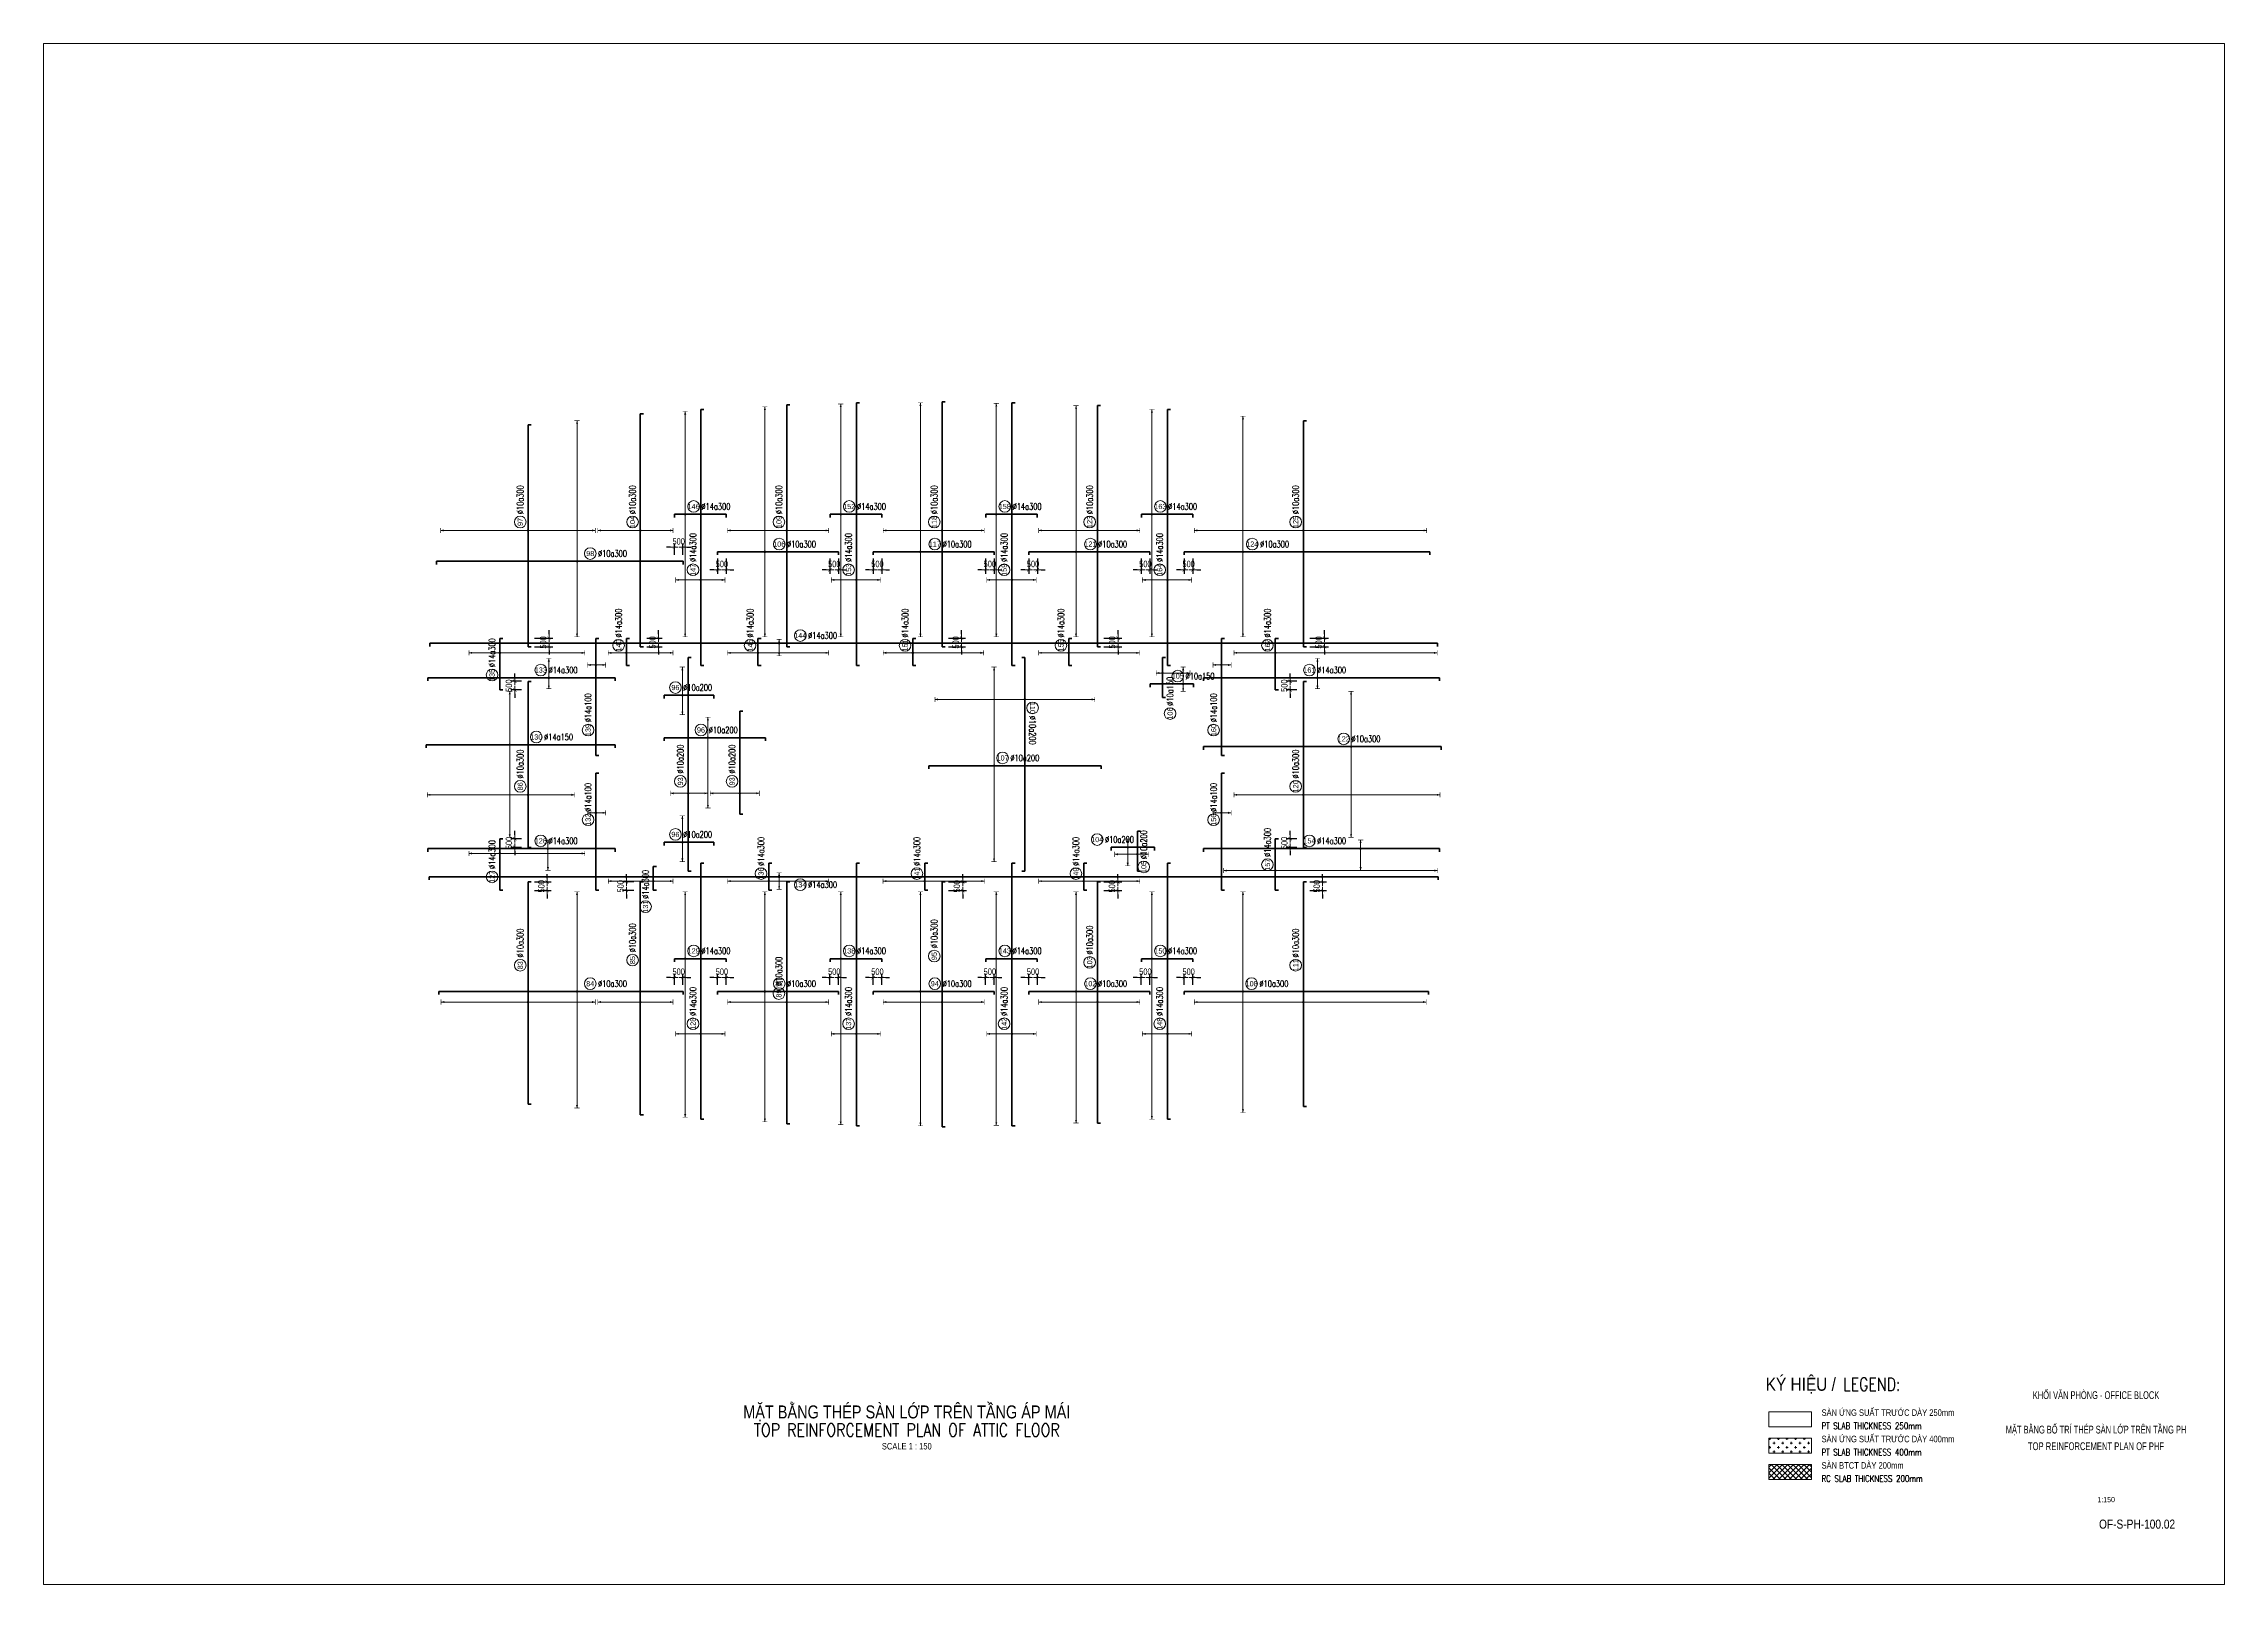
# Paper-space layout 'Layout1' of a CAD drawing. Header units: millimetres. Extents: x 0 to 841, y 0 to 594.
# The model-space entities are those that its viewports show. They can reach past a viewport. Long polylines and large blocks are cut down to what shows.
import ezdxf
from ezdxf.enums import TextEntityAlignment as Align

# ---------------------------------------------------------------- set-up
doc = ezdxf.new("R2010")
doc.units = ezdxf.units.MM
doc.layers.get('0').update_dxf_attribs({"lineweight": 20})
doc.layers.get('Defpoints').update_dxf_attribs({"color": 151, "lineweight": 9})
for name, color, linetype, lineweight in [('NDC_S_ANNO', 7, 'Continuous', 20), ('NDC_S_CONTINUOUS', 3, 'Continuous', 20), ('NDC_S_DIM', 1, 'Continuous', 15), ('NDC_S_ENG TEXT', 2, 'Continuous', 20), ('NDC_S_ENG TITLE', 3, 'Continuous', 20), ('NDC_S_HATCH MATERIAL', 8, 'Continuous', 13), ('NDC_S_REBAR', 4, 'Continuous', 35), ('NDC_S_TEXT SYMBOL', 7, 'Continuous', 20), ('NDC_S_VN TEXT', 7, 'Continuous', 20), ('NDC_S_VN TITLE', 6, 'Continuous', 35)]:
    doc.layers.add(name, color=color, linetype=linetype, lineweight=lineweight)
doc.styles.add('ARIAL', font='arial.ttf', dxfattribs={"width": 0.8})
doc.styles.add('NDC_ANNO', font='', dxfattribs={"width": 0.8})
doc.styles.add('NDC_ARIAL', font='arial.ttf', dxfattribs={"width": 0.85})
doc.styles.add('NDC_DIM', font='', dxfattribs={"width": 0.75})
doc.styles.add('NDC_EN TXT', font='romans.shx', dxfattribs={"width": 0.8})
doc.styles.add('NDC_VIE TXT', font='arial.ttf', dxfattribs={"width": 0.8})
doc.styles.get('NDC_ANNO').set_extended_font_data('Dotum')
doc.styles.get('NDC_DIM').set_extended_font_data('Dotum')
doc.dimstyles.new('NDC_dim_150', dxfattribs={"dimscale": 150, "dimtxt": 2.5, "dimasz": 1.5, "dimexe": 1.5, "dimexo": 2.5, "dimgap": 1, "dimtad": 1, "dimdec": 0, "dimzin": 0, "dimdsep": 46, "dimtxsty": 'NDC_DIM', "dimblk": 'DIMMARK', "dimcen": 0.09, "dimdle": 1.2, "dimclrd": 1, "dimclre": 1, "dimclrt": 3, "dimadec": 0, "dimazin": 0, "dimtfac": 1, "dimtdec": 0, "dimtix": 1, "dimtofl": 0, "dimtmove": 0, "dimatfit": 3, "dimfxl": 8, "dimfxlon": 1, "dimtolj": 1, "dimtzin": 0, "dimarcsym": 0})

psp = doc.layouts.get("Layout1")

# ---------------------------------------------------------------- texts
at = {"color": 1, "linetype": 'Continuous', "style": 'NDC_ARIAL', "width": 0.85}
psp.add_text('1:150', height=2, dxfattribs=at).set_placement((795.4, 32.69), align=Align.MIDDLE_CENTER)
at = {"color": 1, "linetype": 'Continuous', "char_height": 3, "style": 'NDC_ARIAL'}
for s, insert, width, attachment_point in [('{\\W0.6;KHỐI VĂN PHÒNG - OFFICE BLOCK}', (791.5, 72.93), 79.0015, 5), ('{\\W0.6;MẶT BẰNG BỐ TRÍ THÉP SÀN LỚP TRÊN TẦNG PH}', (791.5, 61.17), 69.0096, 2), ('{\\W0.7;TOP REINFORCEMENT PLAN OF PHF}', (791.5, 51.72), 65.5189, 8)]:
    psp.add_mtext(s, dxfattribs=dict(at, insert=insert, width=width, attachment_point=attachment_point))
at = {"color": 1, "linetype": 'Continuous', "insert": (822, 23.2), "char_height": 3.5, "attachment_point": 6, "style": 'NDC_ARIAL'}
psp.add_mtext('{\\W0.8;OF-S-PH-100.02}', dxfattribs=at)

msp = doc.modelspace()

# ---------------------------------------------------------------- texts
at = {"layer": 'NDC_S_ENG TEXT', "attachment_point": 1, "line_spacing_factor": 0.7, "style": 'NDC_EN TXT'}
for s, insert, char_height in [('LEGEND:', (241075.1, 22523.6), 750), ('PT SLAB THICKNESS 250mm', (239832.4, 19934.3), 375), ('PT SLAB THICKNESS 400mm', (239832.4, 18408.3), 375), ('RC SLAB THICKNESS 200mm', (239832.4, 16882.3), 375)]:
    msp.add_mtext_dynamic_manual_height_columns(s, width=11151.525, gutter_width=10, heights=[0], dxfattribs=dict(at, insert=insert, char_height=char_height))
at = {"layer": 'NDC_S_VN TEXT', "style": 'NDC_VIE TXT', "width": 0.85}
msp.add_text('KÝ HIỆU /', height=750, dxfattribs=at).set_placement((236603, 22523.6), align=Align.TOP_LEFT)
at = {"layer": 'NDC_S_VN TEXT', "char_height": 375, "attachment_point": 1, "style": 'NDC_VIE TXT'}
for s, insert in [('SÀN ỨNG SUẤT TRƯỚC DÀY 250mm', (239832.4, 20697.7)), ('SÀN ỨNG SUẤT TRƯỚC DÀY 400mm', (239832.4, 19171.7)), ('SÀN BTCT DÀY 200mm', (239832.4, 17645.7))]:
    msp.add_mtext_dynamic_manual_height_columns(s, width=8485.707, gutter_width=10, heights=[0], dxfattribs=dict(at, insert=insert))

# ---------------------------------------------------------------- blocks, each defined once
blk = doc.blocks.new('Drawing name_symbol')
at = {"layer": 'NDC_S_ENG TITLE', "style": 'NDC_EN TXT', "width": 0.8}
blk.add_attdef('SECTDET1', text='', height=5, dxfattribs=at).set_placement((0, 1.01), align=Align.CENTER)
at = {"layer": 'NDC_S_TEXT SYMBOL', "lineweight": 25, "style": 'NDC_ANNO', "width": 0.8}
blk.add_attdef('SSCALE', text='', height=2.5, dxfattribs=at).set_placement((0, -4), align=Align.CENTER)
at = {"layer": 'NDC_S_VN TITLE', "style": 'NDC_VIE TXT', "width": 0.8}
blk.add_attdef('SECTDET2', text='', height=5, dxfattribs=at).set_placement((0, 7.97), align=Align.CENTER)
blk = doc.blocks.new('DIMMARK')
at = {"layer": 'NDC_S_DIM', "color": 1}
blk.add_line((-1.5, 0), (1, 0), dxfattribs=at)
at = {"layer": 'NDC_S_DIM', "color": 2, "const_width": 0.1}
blk.add_lwpolyline([(-0.42, -0.42), (0.42, 0.42)], dxfattribs=at)
blk = doc.blocks.new('*D365')
at = {"layer": 'Defpoints', "color": 0, "transparency": 16777216}
for p in [(173471, 69743), (173971, 70550), (173971, 69743)]:
    blk.add_point(p, dxfattribs=at)
at = {"layer": 'NDC_S_DIM', "color": 1, "lineweight": -2, "transparency": 16777216}
for p, q in [((173471, 70118), (173471, 70775)), ((173971, 70118), (173971, 70775)), ((173246, 70550), (173021, 70550)), ((174196, 70550), (174421, 70550))]:
    blk.add_line(p, q, dxfattribs=at)
at = {"layer": 'NDC_S_DIM', "color": 1, "lineweight": -2, "transparency": 16777216, "xscale": 225, "yscale": 225, "zscale": 225}
blk.add_blockref('DIMMARK', (173471, 70550), dxfattribs=at)
at = {"layer": 'NDC_S_DIM', "color": 1, "lineweight": -2, "transparency": 16777216, "xscale": 225, "yscale": 225, "zscale": 225, "rotation": 180}
blk.add_blockref('DIMMARK', (173971, 70550), dxfattribs=at)
at = {"layer": 'NDC_S_DIM', "color": 3, "transparency": 16777216, "insert": (173721, 70888), "char_height": 375, "attachment_point": 5, "style": 'NDC_DIM'}
blk.add_mtext('\\A1;500', dxfattribs=at)
blk = doc.blocks.new('*D366')
at = {"layer": 'Defpoints', "color": 0, "transparency": 16777216}
for p in [(175971, 70287), (176471, 70287), (176471, 69247)]:
    blk.add_point(p, dxfattribs=at)
at = {"layer": 'NDC_S_DIM', "color": 1, "lineweight": -2, "transparency": 16777216}
for p, q in [((175971, 69912), (175971, 69022)), ((176471, 69912), (176471, 69022)), ((175746, 69247), (175521, 69247)), ((176696, 69247), (176921, 69247))]:
    blk.add_line(p, q, dxfattribs=at)
at = {"layer": 'NDC_S_DIM', "color": 1, "lineweight": -2, "transparency": 16777216, "xscale": 225, "yscale": 225, "zscale": 225}
blk.add_blockref('DIMMARK', (175971, 69247), dxfattribs=at)
at = {"layer": 'NDC_S_DIM', "color": 1, "lineweight": -2, "transparency": 16777216, "xscale": 225, "yscale": 225, "zscale": 225, "rotation": 180}
blk.add_blockref('DIMMARK', (176471, 69247), dxfattribs=at)
at = {"layer": 'NDC_S_DIM', "color": 3, "transparency": 16777216, "insert": (176221, 69585), "char_height": 375, "attachment_point": 5, "style": 'NDC_DIM'}
blk.add_mtext('\\A1;500', dxfattribs=at)
blk = doc.blocks.new('*D367')
at = {"layer": 'Defpoints', "color": 0, "transparency": 16777216}
for p in [(182471, 70287), (182971, 70287), (182471, 69247)]:
    blk.add_point(p, dxfattribs=at)
at = {"layer": 'NDC_S_DIM', "color": 1, "lineweight": -2, "transparency": 16777216}
for p, q in [((182471, 69912), (182471, 69022)), ((182971, 69912), (182971, 69022)), ((182246, 69247), (182021, 69247)), ((183196, 69247), (183421, 69247))]:
    blk.add_line(p, q, dxfattribs=at)
at = {"layer": 'NDC_S_DIM', "color": 1, "lineweight": -2, "transparency": 16777216, "xscale": 225, "yscale": 225, "zscale": 225}
blk.add_blockref('DIMMARK', (182471, 69247), dxfattribs=at)
at = {"layer": 'NDC_S_DIM', "color": 1, "lineweight": -2, "transparency": 16777216, "xscale": 225, "yscale": 225, "zscale": 225, "rotation": 180}
blk.add_blockref('DIMMARK', (182971, 69247), dxfattribs=at)
at = {"layer": 'NDC_S_DIM', "color": 3, "transparency": 16777216, "insert": (182721, 69585), "char_height": 375, "attachment_point": 5, "style": 'NDC_DIM'}
blk.add_mtext('\\A1;500', dxfattribs=at)
blk = doc.blocks.new('*D368')
at = {"layer": 'Defpoints', "color": 0, "transparency": 16777216}
for p in [(184971, 70287), (185471, 70287), (185471, 69247)]:
    blk.add_point(p, dxfattribs=at)
at = {"layer": 'NDC_S_DIM', "color": 1, "lineweight": -2, "transparency": 16777216}
for p, q in [((184971, 69912), (184971, 69022)), ((185471, 69912), (185471, 69022)), ((184746, 69247), (184521, 69247)), ((185696, 69247), (185921, 69247))]:
    blk.add_line(p, q, dxfattribs=at)
at = {"layer": 'NDC_S_DIM', "color": 1, "lineweight": -2, "transparency": 16777216, "xscale": 225, "yscale": 225, "zscale": 225}
blk.add_blockref('DIMMARK', (184971, 69247), dxfattribs=at)
at = {"layer": 'NDC_S_DIM', "color": 1, "lineweight": -2, "transparency": 16777216, "xscale": 225, "yscale": 225, "zscale": 225, "rotation": 180}
blk.add_blockref('DIMMARK', (185471, 69247), dxfattribs=at)
at = {"layer": 'NDC_S_DIM', "color": 3, "transparency": 16777216, "insert": (185221, 69585), "char_height": 375, "attachment_point": 5, "style": 'NDC_DIM'}
blk.add_mtext('\\A1;500', dxfattribs=at)
blk = doc.blocks.new('*D369')
at = {"layer": 'Defpoints', "color": 0, "transparency": 16777216}
for p in [(191471, 70287), (191971, 70287), (191971, 69247)]:
    blk.add_point(p, dxfattribs=at)
at = {"layer": 'NDC_S_DIM', "color": 1, "lineweight": -2, "transparency": 16777216}
for p, q in [((191471, 69912), (191471, 69022)), ((191971, 69912), (191971, 69022)), ((191246, 69247), (191021, 69247)), ((192196, 69247), (192421, 69247))]:
    blk.add_line(p, q, dxfattribs=at)
at = {"layer": 'NDC_S_DIM', "color": 1, "lineweight": -2, "transparency": 16777216, "xscale": 225, "yscale": 225, "zscale": 225}
blk.add_blockref('DIMMARK', (191471, 69247), dxfattribs=at)
at = {"layer": 'NDC_S_DIM', "color": 1, "lineweight": -2, "transparency": 16777216, "xscale": 225, "yscale": 225, "zscale": 225, "rotation": 180}
blk.add_blockref('DIMMARK', (191971, 69247), dxfattribs=at)
at = {"layer": 'NDC_S_DIM', "color": 3, "transparency": 16777216, "insert": (191721, 69585), "char_height": 375, "attachment_point": 5, "style": 'NDC_DIM'}
blk.add_mtext('\\A1;500', dxfattribs=at)
blk = doc.blocks.new('*D370')
at = {"layer": 'Defpoints', "color": 0, "transparency": 16777216}
for p in [(193971, 70287), (194471, 70287), (193971, 69247)]:
    blk.add_point(p, dxfattribs=at)
at = {"layer": 'NDC_S_DIM', "color": 1, "lineweight": -2, "transparency": 16777216}
for p, q in [((193971, 69912), (193971, 69022)), ((194471, 69912), (194471, 69022)), ((193746, 69247), (193521, 69247)), ((194696, 69247), (194921, 69247))]:
    blk.add_line(p, q, dxfattribs=at)
at = {"layer": 'NDC_S_DIM', "color": 1, "lineweight": -2, "transparency": 16777216, "xscale": 225, "yscale": 225, "zscale": 225}
blk.add_blockref('DIMMARK', (193971, 69247), dxfattribs=at)
at = {"layer": 'NDC_S_DIM', "color": 1, "lineweight": -2, "transparency": 16777216, "xscale": 225, "yscale": 225, "zscale": 225, "rotation": 180}
blk.add_blockref('DIMMARK', (194471, 69247), dxfattribs=at)
at = {"layer": 'NDC_S_DIM', "color": 3, "transparency": 16777216, "insert": (194221, 69585), "char_height": 375, "attachment_point": 5, "style": 'NDC_DIM'}
blk.add_mtext('\\A1;500', dxfattribs=at)
blk = doc.blocks.new('*D371')
at = {"layer": 'Defpoints', "color": 0, "transparency": 16777216}
for p in [(200471, 70287), (200971, 70287), (200471, 69247)]:
    blk.add_point(p, dxfattribs=at)
at = {"layer": 'NDC_S_DIM', "color": 1, "lineweight": -2, "transparency": 16777216}
for p, q in [((200471, 69912), (200471, 69022)), ((200971, 69912), (200971, 69022)), ((200246, 69247), (200021, 69247)), ((201196, 69247), (201421, 69247))]:
    blk.add_line(p, q, dxfattribs=at)
at = {"layer": 'NDC_S_DIM', "color": 1, "lineweight": -2, "transparency": 16777216, "xscale": 225, "yscale": 225, "zscale": 225}
blk.add_blockref('DIMMARK', (200471, 69247), dxfattribs=at)
at = {"layer": 'NDC_S_DIM', "color": 1, "lineweight": -2, "transparency": 16777216, "xscale": 225, "yscale": 225, "zscale": 225, "rotation": 180}
blk.add_blockref('DIMMARK', (200971, 69247), dxfattribs=at)
at = {"layer": 'NDC_S_DIM', "color": 3, "transparency": 16777216, "insert": (200721, 69585), "char_height": 375, "attachment_point": 5, "style": 'NDC_DIM'}
blk.add_mtext('\\A1;500', dxfattribs=at)
blk = doc.blocks.new('*D372')
at = {"layer": 'Defpoints', "color": 0, "transparency": 16777216}
for p in [(202971, 70287), (203471, 70287), (203471, 69247)]:
    blk.add_point(p, dxfattribs=at)
at = {"layer": 'NDC_S_DIM', "color": 1, "lineweight": -2, "transparency": 16777216}
for p, q in [((202971, 69912), (202971, 69022)), ((203471, 69912), (203471, 69022)), ((202746, 69247), (202521, 69247)), ((203696, 69247), (203921, 69247))]:
    blk.add_line(p, q, dxfattribs=at)
at = {"layer": 'NDC_S_DIM', "color": 1, "lineweight": -2, "transparency": 16777216, "xscale": 225, "yscale": 225, "zscale": 225}
blk.add_blockref('DIMMARK', (202971, 69247), dxfattribs=at)
at = {"layer": 'NDC_S_DIM', "color": 1, "lineweight": -2, "transparency": 16777216, "xscale": 225, "yscale": 225, "zscale": 225, "rotation": 180}
blk.add_blockref('DIMMARK', (203471, 69247), dxfattribs=at)
at = {"layer": 'NDC_S_DIM', "color": 3, "transparency": 16777216, "insert": (203221, 69585), "char_height": 375, "attachment_point": 5, "style": 'NDC_DIM'}
blk.add_mtext('\\A1;500', dxfattribs=at)
blk = doc.blocks.new('*D373')
at = {"layer": 'Defpoints', "color": 0, "transparency": 16777216}
for p in [(209861, 65300), (209861, 64800), (211081, 64800)]:
    blk.add_point(p, dxfattribs=at)
at = {"layer": 'NDC_S_DIM', "color": 1, "lineweight": -2, "transparency": 16777216}
for p, q in [((211081, 65525), (211081, 65750)), ((210236, 65300), (211306, 65300)), ((210236, 64800), (211306, 64800)), ((211081, 64575), (211081, 64350))]:
    blk.add_line(p, q, dxfattribs=at)
at = {"layer": 'NDC_S_DIM', "color": 1, "lineweight": -2, "transparency": 16777216, "xscale": 225, "yscale": 225, "zscale": 225}
for p, rotation in [((211081, 65300), 270), ((211081, 64800), 90)]:
    blk.add_blockref('DIMMARK', p, dxfattribs=dict(at, rotation=rotation))
at = {"layer": 'NDC_S_DIM', "color": 3, "transparency": 16777216, "insert": (210743, 65050), "char_height": 375, "attachment_point": 5, "rotation": 90, "style": 'NDC_DIM'}
blk.add_mtext('\\A1;500', dxfattribs=at)
blk = doc.blocks.new('*D374')
at = {"layer": 'Defpoints', "color": 0, "transparency": 16777216}
for p in [(209096, 62300), (209861, 62800), (209861, 62300)]:
    blk.add_point(p, dxfattribs=at)
at = {"layer": 'NDC_S_DIM', "color": 1, "lineweight": -2, "transparency": 16777216}
for p, q in [((209096, 63025), (209096, 63250)), ((209486, 62800), (208871, 62800)), ((209486, 62300), (208871, 62300)), ((209096, 62075), (209096, 61850))]:
    blk.add_line(p, q, dxfattribs=at)
at = {"layer": 'NDC_S_DIM', "color": 1, "lineweight": -2, "transparency": 16777216, "xscale": 225, "yscale": 225, "zscale": 225}
for p, rotation in [((209096, 62800), 270), ((209096, 62300), 90)]:
    blk.add_blockref('DIMMARK', p, dxfattribs=dict(at, rotation=rotation))
at = {"layer": 'NDC_S_DIM', "color": 3, "transparency": 16777216, "insert": (208758, 62550), "char_height": 375, "attachment_point": 5, "rotation": 90, "style": 'NDC_DIM'}
blk.add_mtext('\\A1;500', dxfattribs=at)
blk = doc.blocks.new('*D375')
at = {"layer": 'Defpoints', "color": 0, "transparency": 16777216}
for p in [(209096, 53700), (209861, 53700), (209861, 53200)]:
    blk.add_point(p, dxfattribs=at)
at = {"layer": 'NDC_S_DIM', "color": 1, "lineweight": -2, "transparency": 16777216}
for p, q in [((209486, 53700), (208871, 53700)), ((209486, 53200), (208871, 53200)), ((209096, 53925), (209096, 54150)), ((209096, 52975), (209096, 52750))]:
    blk.add_line(p, q, dxfattribs=at)
at = {"layer": 'NDC_S_DIM', "color": 1, "lineweight": -2, "transparency": 16777216, "xscale": 225, "yscale": 225, "zscale": 225}
for p, rotation in [((209096, 53700), 270), ((209096, 53200), 90)]:
    blk.add_blockref('DIMMARK', p, dxfattribs=dict(at, rotation=rotation))
at = {"layer": 'NDC_S_DIM', "color": 3, "transparency": 16777216, "insert": (208758, 53450), "char_height": 375, "attachment_point": 5, "rotation": 90, "style": 'NDC_DIM'}
blk.add_mtext('\\A1;500', dxfattribs=at)
blk = doc.blocks.new('*D376')
at = {"layer": 'Defpoints', "color": 0, "transparency": 16777216}
for p in [(209861, 51200), (209861, 50700), (210971, 50700)]:
    blk.add_point(p, dxfattribs=at)
at = {"layer": 'NDC_S_DIM', "color": 1, "lineweight": -2, "transparency": 16777216}
for p, q in [((210236, 51200), (211196, 51200)), ((210236, 50700), (211196, 50700)), ((210971, 51425), (210971, 51650)), ((210971, 50475), (210971, 50250))]:
    blk.add_line(p, q, dxfattribs=at)
at = {"layer": 'NDC_S_DIM', "color": 1, "lineweight": -2, "transparency": 16777216, "xscale": 225, "yscale": 225, "zscale": 225}
for p, rotation in [((210971, 51200), 270), ((210971, 50700), 90)]:
    blk.add_blockref('DIMMARK', p, dxfattribs=dict(at, rotation=rotation))
at = {"layer": 'NDC_S_DIM', "color": 3, "transparency": 16777216, "insert": (210633, 50950), "char_height": 375, "attachment_point": 5, "rotation": 90, "style": 'NDC_DIM'}
blk.add_mtext('\\A1;500', dxfattribs=at)
blk = doc.blocks.new('*D377')
at = {"layer": 'Defpoints', "color": 0, "transparency": 16777216}
for p in [(203471, 45668), (202971, 44867), (203471, 44867)]:
    blk.add_point(p, dxfattribs=at)
at = {"layer": 'NDC_S_DIM', "color": 1, "lineweight": -2, "transparency": 16777216}
for p, q in [((202746, 45668), (202521, 45668)), ((202971, 45242), (202971, 45893)), ((203471, 45242), (203471, 45893)), ((203696, 45668), (203921, 45668))]:
    blk.add_line(p, q, dxfattribs=at)
at = {"layer": 'NDC_S_DIM', "color": 1, "lineweight": -2, "transparency": 16777216, "xscale": 225, "yscale": 225, "zscale": 225}
blk.add_blockref('DIMMARK', (202971, 45668), dxfattribs=at)
at = {"layer": 'NDC_S_DIM', "color": 1, "lineweight": -2, "transparency": 16777216, "xscale": 225, "yscale": 225, "zscale": 225, "rotation": 180}
blk.add_blockref('DIMMARK', (203471, 45668), dxfattribs=at)
at = {"layer": 'NDC_S_DIM', "color": 3, "transparency": 16777216, "insert": (203221, 46006), "char_height": 375, "attachment_point": 5, "style": 'NDC_DIM'}
blk.add_mtext('\\A1;500', dxfattribs=at)
blk = doc.blocks.new('*D378')
at = {"layer": 'Defpoints', "color": 0, "transparency": 16777216}
for p in [(200471, 45668), (200471, 44867), (200971, 44867)]:
    blk.add_point(p, dxfattribs=at)
at = {"layer": 'NDC_S_DIM', "color": 1, "lineweight": -2, "transparency": 16777216}
for p, q in [((200246, 45668), (200021, 45668)), ((200471, 45242), (200471, 45893)), ((200971, 45242), (200971, 45893)), ((201196, 45668), (201421, 45668))]:
    blk.add_line(p, q, dxfattribs=at)
at = {"layer": 'NDC_S_DIM', "color": 1, "lineweight": -2, "transparency": 16777216, "xscale": 225, "yscale": 225, "zscale": 225}
blk.add_blockref('DIMMARK', (200471, 45668), dxfattribs=at)
at = {"layer": 'NDC_S_DIM', "color": 1, "lineweight": -2, "transparency": 16777216, "xscale": 225, "yscale": 225, "zscale": 225, "rotation": 180}
blk.add_blockref('DIMMARK', (200971, 45668), dxfattribs=at)
at = {"layer": 'NDC_S_DIM', "color": 3, "transparency": 16777216, "insert": (200721, 46006), "char_height": 375, "attachment_point": 5, "style": 'NDC_DIM'}
blk.add_mtext('\\A1;500', dxfattribs=at)
blk = doc.blocks.new('*D379')
at = {"layer": 'Defpoints', "color": 0, "transparency": 16777216}
for p in [(194471, 45668), (193971, 44867), (194471, 44867)]:
    blk.add_point(p, dxfattribs=at)
at = {"layer": 'NDC_S_DIM', "color": 1, "lineweight": -2, "transparency": 16777216}
for p, q in [((193746, 45668), (193521, 45668)), ((193971, 45242), (193971, 45893)), ((194471, 45242), (194471, 45893)), ((194696, 45668), (194921, 45668))]:
    blk.add_line(p, q, dxfattribs=at)
at = {"layer": 'NDC_S_DIM', "color": 1, "lineweight": -2, "transparency": 16777216, "xscale": 225, "yscale": 225, "zscale": 225}
blk.add_blockref('DIMMARK', (193971, 45668), dxfattribs=at)
at = {"layer": 'NDC_S_DIM', "color": 1, "lineweight": -2, "transparency": 16777216, "xscale": 225, "yscale": 225, "zscale": 225, "rotation": 180}
blk.add_blockref('DIMMARK', (194471, 45668), dxfattribs=at)
at = {"layer": 'NDC_S_DIM', "color": 3, "transparency": 16777216, "insert": (194221, 46006), "char_height": 375, "attachment_point": 5, "style": 'NDC_DIM'}
blk.add_mtext('\\A1;500', dxfattribs=at)
blk = doc.blocks.new('*D380')
at = {"layer": 'Defpoints', "color": 0, "transparency": 16777216}
for p in [(191471, 45668), (191471, 44867), (191971, 44867)]:
    blk.add_point(p, dxfattribs=at)
at = {"layer": 'NDC_S_DIM', "color": 1, "lineweight": -2, "transparency": 16777216}
for p, q in [((191246, 45668), (191021, 45668)), ((191471, 45242), (191471, 45893)), ((191971, 45242), (191971, 45893)), ((192196, 45668), (192421, 45668))]:
    blk.add_line(p, q, dxfattribs=at)
at = {"layer": 'NDC_S_DIM', "color": 1, "lineweight": -2, "transparency": 16777216, "xscale": 225, "yscale": 225, "zscale": 225}
blk.add_blockref('DIMMARK', (191471, 45668), dxfattribs=at)
at = {"layer": 'NDC_S_DIM', "color": 1, "lineweight": -2, "transparency": 16777216, "xscale": 225, "yscale": 225, "zscale": 225, "rotation": 180}
blk.add_blockref('DIMMARK', (191971, 45668), dxfattribs=at)
at = {"layer": 'NDC_S_DIM', "color": 3, "transparency": 16777216, "insert": (191721, 46006), "char_height": 375, "attachment_point": 5, "style": 'NDC_DIM'}
blk.add_mtext('\\A1;500', dxfattribs=at)
blk = doc.blocks.new('*D381')
at = {"layer": 'Defpoints', "color": 0, "transparency": 16777216}
for p in [(185471, 45668), (184971, 44867), (185471, 44867)]:
    blk.add_point(p, dxfattribs=at)
at = {"layer": 'NDC_S_DIM', "color": 1, "lineweight": -2, "transparency": 16777216}
for p, q in [((184746, 45668), (184521, 45668)), ((184971, 45242), (184971, 45893)), ((185471, 45242), (185471, 45893)), ((185696, 45668), (185921, 45668))]:
    blk.add_line(p, q, dxfattribs=at)
at = {"layer": 'NDC_S_DIM', "color": 1, "lineweight": -2, "transparency": 16777216, "xscale": 225, "yscale": 225, "zscale": 225}
blk.add_blockref('DIMMARK', (184971, 45668), dxfattribs=at)
at = {"layer": 'NDC_S_DIM', "color": 1, "lineweight": -2, "transparency": 16777216, "xscale": 225, "yscale": 225, "zscale": 225, "rotation": 180}
blk.add_blockref('DIMMARK', (185471, 45668), dxfattribs=at)
at = {"layer": 'NDC_S_DIM', "color": 3, "transparency": 16777216, "insert": (185221, 46006), "char_height": 375, "attachment_point": 5, "style": 'NDC_DIM'}
blk.add_mtext('\\A1;500', dxfattribs=at)
blk = doc.blocks.new('*D382')
at = {"layer": 'Defpoints', "color": 0, "transparency": 16777216}
for p in [(182471, 45668), (182471, 44867), (182971, 44867)]:
    blk.add_point(p, dxfattribs=at)
at = {"layer": 'NDC_S_DIM', "color": 1, "lineweight": -2, "transparency": 16777216}
for p, q in [((182246, 45668), (182021, 45668)), ((182471, 45242), (182471, 45893)), ((182971, 45242), (182971, 45893)), ((183196, 45668), (183421, 45668))]:
    blk.add_line(p, q, dxfattribs=at)
at = {"layer": 'NDC_S_DIM', "color": 1, "lineweight": -2, "transparency": 16777216, "xscale": 225, "yscale": 225, "zscale": 225}
blk.add_blockref('DIMMARK', (182471, 45668), dxfattribs=at)
at = {"layer": 'NDC_S_DIM', "color": 1, "lineweight": -2, "transparency": 16777216, "xscale": 225, "yscale": 225, "zscale": 225, "rotation": 180}
blk.add_blockref('DIMMARK', (182971, 45668), dxfattribs=at)
at = {"layer": 'NDC_S_DIM', "color": 3, "transparency": 16777216, "insert": (182721, 46006), "char_height": 375, "attachment_point": 5, "style": 'NDC_DIM'}
blk.add_mtext('\\A1;500', dxfattribs=at)
blk = doc.blocks.new('*D383')
at = {"layer": 'Defpoints', "color": 0, "transparency": 16777216}
for p in [(176471, 45668), (175971, 44867), (176471, 44867)]:
    blk.add_point(p, dxfattribs=at)
at = {"layer": 'NDC_S_DIM', "color": 1, "lineweight": -2, "transparency": 16777216}
for p, q in [((175746, 45668), (175521, 45668)), ((175971, 45242), (175971, 45893)), ((176471, 45242), (176471, 45893)), ((176696, 45668), (176921, 45668))]:
    blk.add_line(p, q, dxfattribs=at)
at = {"layer": 'NDC_S_DIM', "color": 1, "lineweight": -2, "transparency": 16777216, "xscale": 225, "yscale": 225, "zscale": 225}
blk.add_blockref('DIMMARK', (175971, 45668), dxfattribs=at)
at = {"layer": 'NDC_S_DIM', "color": 1, "lineweight": -2, "transparency": 16777216, "xscale": 225, "yscale": 225, "zscale": 225, "rotation": 180}
blk.add_blockref('DIMMARK', (176471, 45668), dxfattribs=at)
at = {"layer": 'NDC_S_DIM', "color": 3, "transparency": 16777216, "insert": (176221, 46006), "char_height": 375, "attachment_point": 5, "style": 'NDC_DIM'}
blk.add_mtext('\\A1;500', dxfattribs=at)
blk = doc.blocks.new('*D384')
at = {"layer": 'Defpoints', "color": 0, "transparency": 16777216}
for p in [(173471, 45668), (173471, 44867), (173971, 44867)]:
    blk.add_point(p, dxfattribs=at)
at = {"layer": 'NDC_S_DIM', "color": 1, "lineweight": -2, "transparency": 16777216}
for p, q in [((173246, 45668), (173021, 45668)), ((173471, 45242), (173471, 45893)), ((173971, 45242), (173971, 45893)), ((174196, 45668), (174421, 45668))]:
    blk.add_line(p, q, dxfattribs=at)
at = {"layer": 'NDC_S_DIM', "color": 1, "lineweight": -2, "transparency": 16777216, "xscale": 225, "yscale": 225, "zscale": 225}
blk.add_blockref('DIMMARK', (173471, 45668), dxfattribs=at)
at = {"layer": 'NDC_S_DIM', "color": 1, "lineweight": -2, "transparency": 16777216, "xscale": 225, "yscale": 225, "zscale": 225, "rotation": 180}
blk.add_blockref('DIMMARK', (173971, 45668), dxfattribs=at)
at = {"layer": 'NDC_S_DIM', "color": 3, "transparency": 16777216, "insert": (173721, 46006), "char_height": 375, "attachment_point": 5, "style": 'NDC_DIM'}
blk.add_mtext('\\A1;500', dxfattribs=at)
blk = doc.blocks.new('*D385')
at = {"layer": 'Defpoints', "color": 0, "transparency": 16777216}
for p in [(171501, 65300), (171501, 64800), (172548, 65300)]:
    blk.add_point(p, dxfattribs=at)
at = {"layer": 'NDC_S_DIM', "color": 1, "lineweight": -2, "transparency": 16777216}
for p, q in [((172548, 65525), (172548, 65750)), ((171876, 65300), (172773, 65300)), ((171876, 64800), (172773, 64800)), ((172548, 64575), (172548, 64350))]:
    blk.add_line(p, q, dxfattribs=at)
at = {"layer": 'NDC_S_DIM', "color": 1, "lineweight": -2, "transparency": 16777216, "xscale": 225, "yscale": 225, "zscale": 225}
for p, rotation in [((172548, 65300), 270), ((172548, 64800), 90)]:
    blk.add_blockref('DIMMARK', p, dxfattribs=dict(at, rotation=rotation))
at = {"layer": 'NDC_S_DIM', "color": 3, "transparency": 16777216, "insert": (172210, 65050), "char_height": 375, "attachment_point": 5, "rotation": 90, "style": 'NDC_DIM'}
blk.add_mtext('\\A1;500', dxfattribs=at)
blk = doc.blocks.new('*D386')
at = {"layer": 'Defpoints', "color": 0, "transparency": 16777216}
for p in [(188954, 65300), (188954, 64800), (190086, 65300)]:
    blk.add_point(p, dxfattribs=at)
at = {"layer": 'NDC_S_DIM', "color": 1, "lineweight": -2, "transparency": 16777216}
for p, q in [((190086, 65525), (190086, 65750)), ((189329, 65300), (190311, 65300)), ((189329, 64800), (190311, 64800)), ((190086, 64575), (190086, 64350))]:
    blk.add_line(p, q, dxfattribs=at)
at = {"layer": 'NDC_S_DIM', "color": 1, "lineweight": -2, "transparency": 16777216, "xscale": 225, "yscale": 225, "zscale": 225}
for p, rotation in [((190086, 65300), 270), ((190086, 64800), 90)]:
    blk.add_blockref('DIMMARK', p, dxfattribs=dict(at, rotation=rotation))
at = {"layer": 'NDC_S_DIM', "color": 3, "transparency": 16777216, "insert": (189748, 65050), "char_height": 375, "attachment_point": 5, "rotation": 90, "style": 'NDC_DIM'}
blk.add_mtext('\\A1;500', dxfattribs=at)
blk = doc.blocks.new('*D387')
at = {"layer": 'Defpoints', "color": 0, "transparency": 16777216}
for p in [(197946, 65300), (197946, 64800), (199137, 65300)]:
    blk.add_point(p, dxfattribs=at)
at = {"layer": 'NDC_S_DIM', "color": 1, "lineweight": -2, "transparency": 16777216}
for p, q in [((199137, 65525), (199137, 65750)), ((198321, 65300), (199362, 65300)), ((198321, 64800), (199362, 64800)), ((199137, 64575), (199137, 64350))]:
    blk.add_line(p, q, dxfattribs=at)
at = {"layer": 'NDC_S_DIM', "color": 1, "lineweight": -2, "transparency": 16777216, "xscale": 225, "yscale": 225, "zscale": 225}
for p, rotation in [((199137, 65300), 270), ((199137, 64800), 90)]:
    blk.add_blockref('DIMMARK', p, dxfattribs=dict(at, rotation=rotation))
at = {"layer": 'NDC_S_DIM', "color": 3, "transparency": 16777216, "insert": (198799, 65050), "char_height": 375, "attachment_point": 5, "rotation": 90, "style": 'NDC_DIM'}
blk.add_mtext('\\A1;500', dxfattribs=at)
blk = doc.blocks.new('*D388')
at = {"layer": 'Defpoints', "color": 0, "transparency": 16777216}
for p in [(197946, 51200), (197946, 50700), (199126, 50700)]:
    blk.add_point(p, dxfattribs=at)
at = {"layer": 'NDC_S_DIM', "color": 1, "lineweight": -2, "transparency": 16777216}
for p, q in [((198321, 51200), (199351, 51200)), ((198321, 50700), (199351, 50700)), ((199126, 51425), (199126, 51650)), ((199126, 50475), (199126, 50250))]:
    blk.add_line(p, q, dxfattribs=at)
at = {"layer": 'NDC_S_DIM', "color": 1, "lineweight": -2, "transparency": 16777216, "xscale": 225, "yscale": 225, "zscale": 225}
for p, rotation in [((199126, 51200), 270), ((199126, 50700), 90)]:
    blk.add_blockref('DIMMARK', p, dxfattribs=dict(at, rotation=rotation))
at = {"layer": 'NDC_S_DIM', "color": 3, "transparency": 16777216, "insert": (198788, 50950), "char_height": 375, "attachment_point": 5, "rotation": 90, "style": 'NDC_DIM'}
blk.add_mtext('\\A1;500', dxfattribs=at)
blk = doc.blocks.new('*D389')
at = {"layer": 'Defpoints', "color": 0, "transparency": 16777216}
for p in [(188954, 51200), (188954, 50700), (190153, 50700)]:
    blk.add_point(p, dxfattribs=at)
at = {"layer": 'NDC_S_DIM', "color": 1, "lineweight": -2, "transparency": 16777216}
for p, q in [((189329, 51200), (190378, 51200)), ((189329, 50700), (190378, 50700)), ((190153, 51425), (190153, 51650)), ((190153, 50475), (190153, 50250))]:
    blk.add_line(p, q, dxfattribs=at)
at = {"layer": 'NDC_S_DIM', "color": 1, "lineweight": -2, "transparency": 16777216, "xscale": 225, "yscale": 225, "zscale": 225}
for p, rotation in [((190153, 51200), 270), ((190153, 50700), 90)]:
    blk.add_blockref('DIMMARK', p, dxfattribs=dict(at, rotation=rotation))
at = {"layer": 'NDC_S_DIM', "color": 3, "transparency": 16777216, "insert": (189815, 50950), "char_height": 375, "attachment_point": 5, "rotation": 90, "style": 'NDC_DIM'}
blk.add_mtext('\\A1;500', dxfattribs=at)
blk = doc.blocks.new('*D390')
at = {"layer": 'Defpoints', "color": 0, "transparency": 16777216}
for p in [(170700, 50700), (171501, 51200), (171501, 50700)]:
    blk.add_point(p, dxfattribs=at)
at = {"layer": 'NDC_S_DIM', "color": 1, "lineweight": -2, "transparency": 16777216}
for p, q in [((171126, 51200), (170475, 51200)), ((171126, 50700), (170475, 50700)), ((170700, 51425), (170700, 51650)), ((170700, 50475), (170700, 50250))]:
    blk.add_line(p, q, dxfattribs=at)
at = {"layer": 'NDC_S_DIM', "color": 1, "lineweight": -2, "transparency": 16777216, "xscale": 225, "yscale": 225, "zscale": 225}
for p, rotation in [((170700, 51200), 270), ((170700, 50700), 90)]:
    blk.add_blockref('DIMMARK', p, dxfattribs=dict(at, rotation=rotation))
at = {"layer": 'NDC_S_DIM', "color": 3, "transparency": 16777216, "insert": (170362, 50950), "char_height": 375, "attachment_point": 5, "rotation": 90, "style": 'NDC_DIM'}
blk.add_mtext('\\A1;500', dxfattribs=at)
blk = doc.blocks.new('*D361')
at = {"layer": 'Defpoints', "color": 0, "transparency": 16777216}
for p in [(164240, 62300), (165005, 62800), (165005, 62300)]:
    blk.add_point(p, dxfattribs=at)
at = {"layer": 'NDC_S_DIM', "color": 1, "lineweight": -2, "transparency": 16777216}
for p, q in [((164240, 63025), (164240, 63250)), ((164630, 62800), (164015, 62800)), ((164630, 62300), (164015, 62300)), ((164240, 62075), (164240, 61850))]:
    blk.add_line(p, q, dxfattribs=at)
at = {"layer": 'NDC_S_DIM', "color": 1, "lineweight": -2, "transparency": 16777216, "xscale": 225, "yscale": 225, "zscale": 225}
for p, rotation in [((164240, 62800), 270), ((164240, 62300), 90)]:
    blk.add_blockref('DIMMARK', p, dxfattribs=dict(at, rotation=rotation))
at = {"layer": 'NDC_S_DIM', "color": 3, "transparency": 16777216, "insert": (163902, 62550), "char_height": 375, "attachment_point": 5, "rotation": 90, "style": 'NDC_DIM'}
blk.add_mtext('\\A1;500', dxfattribs=at)
blk = doc.blocks.new('*D362')
at = {"layer": 'Defpoints', "color": 0, "transparency": 16777216}
for p in [(164240, 53700), (165005, 53700), (165005, 53200)]:
    blk.add_point(p, dxfattribs=at)
at = {"layer": 'NDC_S_DIM', "color": 1, "lineweight": -2, "transparency": 16777216}
for p, q in [((164630, 53700), (164015, 53700)), ((164630, 53200), (164015, 53200)), ((164240, 53925), (164240, 54150)), ((164240, 52975), (164240, 52750))]:
    blk.add_line(p, q, dxfattribs=at)
at = {"layer": 'NDC_S_DIM', "color": 1, "lineweight": -2, "transparency": 16777216, "xscale": 225, "yscale": 225, "zscale": 225}
for p, rotation in [((164240, 53700), 270), ((164240, 53200), 90)]:
    blk.add_blockref('DIMMARK', p, dxfattribs=dict(at, rotation=rotation))
at = {"layer": 'NDC_S_DIM', "color": 3, "transparency": 16777216, "insert": (163902, 53450), "char_height": 375, "attachment_point": 5, "rotation": 90, "style": 'NDC_DIM'}
blk.add_mtext('\\A1;500', dxfattribs=at)
blk = doc.blocks.new('*D363')
at = {"layer": 'Defpoints', "color": 0, "transparency": 16777216}
for p in [(165005, 65300), (165005, 64800), (166225, 64800)]:
    blk.add_point(p, dxfattribs=at)
at = {"layer": 'NDC_S_DIM', "color": 1, "lineweight": -2, "transparency": 16777216}
for p, q in [((166225, 65525), (166225, 65750)), ((165380, 65300), (166450, 65300)), ((165380, 64800), (166450, 64800)), ((166225, 64575), (166225, 64350))]:
    blk.add_line(p, q, dxfattribs=at)
at = {"layer": 'NDC_S_DIM', "color": 1, "lineweight": -2, "transparency": 16777216, "xscale": 225, "yscale": 225, "zscale": 225}
for p, rotation in [((166225, 65300), 270), ((166225, 64800), 90)]:
    blk.add_blockref('DIMMARK', p, dxfattribs=dict(at, rotation=rotation))
at = {"layer": 'NDC_S_DIM', "color": 3, "transparency": 16777216, "insert": (165887, 65050), "char_height": 375, "attachment_point": 5, "rotation": 90, "style": 'NDC_DIM'}
blk.add_mtext('\\A1;500', dxfattribs=at)
blk = doc.blocks.new('*D364')
at = {"layer": 'Defpoints', "color": 0, "transparency": 16777216}
for p in [(165005, 51200), (165005, 50700), (166115, 50700)]:
    blk.add_point(p, dxfattribs=at)
at = {"layer": 'NDC_S_DIM', "color": 1, "lineweight": -2, "transparency": 16777216}
for p, q in [((165380, 51200), (166340, 51200)), ((165380, 50700), (166340, 50700)), ((166115, 51425), (166115, 51650)), ((166115, 50475), (166115, 50250))]:
    blk.add_line(p, q, dxfattribs=at)
at = {"layer": 'NDC_S_DIM', "color": 1, "lineweight": -2, "transparency": 16777216, "xscale": 225, "yscale": 225, "zscale": 225}
for p, rotation in [((166115, 51200), 270), ((166115, 50700), 90)]:
    blk.add_blockref('DIMMARK', p, dxfattribs=dict(at, rotation=rotation))
at = {"layer": 'NDC_S_DIM', "color": 3, "transparency": 16777216, "insert": (165778, 50950), "char_height": 375, "attachment_point": 5, "rotation": 90, "style": 'NDC_DIM'}
blk.add_mtext('\\A1;500', dxfattribs=at)
blk = doc.blocks.new('*U620')
h = blk.add_hatch(color=6)
edge = h.paths.add_edge_path()
edge.add_arc((27.07, 0), 0.3, 0, 360)
at = {"layer": 'NDC_S_DIM', "color": 8}
for q in [(27.07, 1.49), (27.07, -4.84)]:
    blk.add_line((27.07, 0), q, dxfattribs=at)
for points in [[(26.07, 1.49, 0.2, 0.2, 0), (28.07, 1.49, 0, 0, 0)], [(26.07, -4.84, 0.2, 0.2, 0), (28.07, -4.84, 0, 0, 0)]]:
    blk.add_lwpolyline(points, format="xyseb", dxfattribs=at)
at = {"layer": 'NDC_S_DIM', "color": 6}
blk.add_circle((27.07, 0), 0.3, dxfattribs=at)
at = {"layer": 'NDC_S_DIM'}
blk.add_circle((35.24, 3), 2.25, dxfattribs=at)
at = {"layer": 'NDC_S_DIM', "color": 8}
for points in [[(26.67, 0.29), (27.07, 1.49), (27.47, 0.29)], [(26.67, -3.64), (27.07, -4.84), (27.47, -3.64)]]:
    blk.add_solid(points, dxfattribs=at)
at = {"layer": 'NDC_S_REBAR'}
for p, q in [((0, 0), (-107.67, 0)), ((-107.67, 0), (-107.67, -1.2)), ((0, 0), (281, 0)), ((281, 0), (281, -1.2)), ((-107.67, -1.2), (-107.67, -1.2)), ((281, -1.2), (281, -1.2))]:
    blk.add_line(p, q, dxfattribs=at)
at = {"layer": 'NDC_S_VN TEXT', "style": 'ARIAL', "width": 0.8}
blk.add_attdef('KHT', text='', height=2, dxfattribs=at).set_placement((35.24, 3), align=Align.MIDDLE_CENTER)
at = {"layer": 'NDC_S_VN TEXT', "color": 3, "style": 'NDC_EN TXT', "width": 0.75}
blk.add_attdef('DKT', (38.24, 1.75), '', height=2.5, dxfattribs=at)
blk = doc.blocks.new('*U564')
h = blk.add_hatch(color=6)
edge = h.paths.add_edge_path()
edge.add_arc((-7.93, 0), 0.3, 0, 360)
at = {"layer": 'NDC_S_DIM', "color": 8}
for q in [(-7.93, 55.93), (-7.93, -32.75)]:
    blk.add_line((-7.93, 0), q, dxfattribs=at)
for points in [[(-8.93, 55.93, 0.2, 0.2, 0), (-6.93, 55.93, 0, 0, 0)], [(-8.93, -32.75, 0.2, 0.2, 0), (-6.93, -32.75, 0, 0, 0)]]:
    blk.add_lwpolyline(points, format="xyseb", dxfattribs=at)
at = {"layer": 'NDC_S_DIM', "color": 6}
blk.add_circle((-7.93, 0), 0.3, dxfattribs=at)
at = {"layer": 'NDC_S_DIM'}
blk.add_circle((-2.39, 3), 2.25, dxfattribs=at)
at = {"layer": 'NDC_S_DIM', "color": 8}
for points in [[(-8.33, 54.73), (-7.93, 55.93), (-7.53, 54.73)], [(-8.33, -31.55), (-7.93, -32.75), (-7.53, -31.55)]]:
    blk.add_solid(points, dxfattribs=at)
at = {"layer": 'NDC_S_REBAR'}
for p, q in [((0, 0), (-26.16, 0)), ((-26.16, 0), (-26.16, -1.2)), ((0, 0), (20.5, 0)), ((20.5, 0), (20.5, -1.2)), ((-26.16, -1.2), (-26.16, -1.2)), ((20.5, -1.2), (20.5, -1.2))]:
    blk.add_line(p, q, dxfattribs=at)
at = {"layer": 'NDC_S_VN TEXT', "style": 'ARIAL', "width": 0.8}
blk.add_attdef('KHT', text='', height=2, dxfattribs=at).set_placement((-2.39, 3), align=Align.MIDDLE_CENTER)
at = {"layer": 'NDC_S_VN TEXT', "color": 3, "style": 'NDC_EN TXT', "width": 0.75}
blk.add_attdef('DKT', (0.61, 1.75), '', height=2.5, dxfattribs=at)
blk = doc.blocks.new('*U565')
h = blk.add_hatch(color=6)
edge = h.paths.add_edge_path()
edge.add_arc((-7.93, 0), 0.3, 0, 360)
at = {"layer": 'NDC_S_DIM', "color": 8}
for q in [(-7.93, 57.45), (-7.93, -32.75)]:
    blk.add_line((-7.93, 0), q, dxfattribs=at)
for points in [[(-8.93, 57.45, 0.2, 0.2, 0), (-6.93, 57.45, 0, 0, 0)], [(-8.93, -32.75, 0.2, 0.2, 0), (-6.93, -32.75, 0, 0, 0)]]:
    blk.add_lwpolyline(points, format="xyseb", dxfattribs=at)
at = {"layer": 'NDC_S_DIM', "color": 6}
blk.add_circle((-7.93, 0), 0.3, dxfattribs=at)
at = {"layer": 'NDC_S_DIM'}
blk.add_circle((-2.39, 3), 2.25, dxfattribs=at)
at = {"layer": 'NDC_S_DIM', "color": 8}
for points in [[(-8.33, 56.25), (-7.93, 57.45), (-7.53, 56.25)], [(-8.33, -31.55), (-7.93, -32.75), (-7.53, -31.55)]]:
    blk.add_solid(points, dxfattribs=at)
at = {"layer": 'NDC_S_REBAR'}
for p, q in [((0, 0), (-26.16, 0)), ((-26.16, 0), (-26.16, -1.2)), ((0, 0), (20.5, 0)), ((20.5, 0), (20.5, -1.2)), ((-26.16, -1.2), (-26.16, -1.2)), ((20.5, -1.2), (20.5, -1.2))]:
    blk.add_line(p, q, dxfattribs=at)
at = {"layer": 'NDC_S_VN TEXT', "style": 'ARIAL', "width": 0.8}
blk.add_attdef('KHT', text='', height=2, dxfattribs=at).set_placement((-2.39, 3), align=Align.MIDDLE_CENTER)
at = {"layer": 'NDC_S_VN TEXT', "color": 3, "style": 'NDC_EN TXT', "width": 0.75}
blk.add_attdef('DKT', (0.61, 1.75), '', height=2.5, dxfattribs=at)
blk = doc.blocks.new('*U566')
h = blk.add_hatch(color=6)
edge = h.paths.add_edge_path()
edge.add_arc((-7.93, 0), 0.3, 0, 360)
at = {"layer": 'NDC_S_DIM', "color": 8}
for q in [(-7.93, 56.37), (-7.93, -32.75)]:
    blk.add_line((-7.93, 0), q, dxfattribs=at)
for points in [[(-8.93, 56.37, 0.2, 0.2, 0), (-6.93, 56.37, 0, 0, 0)], [(-8.93, -32.75, 0.2, 0.2, 0), (-6.93, -32.75, 0, 0, 0)]]:
    blk.add_lwpolyline(points, format="xyseb", dxfattribs=at)
at = {"layer": 'NDC_S_DIM', "color": 6}
blk.add_circle((-7.93, 0), 0.3, dxfattribs=at)
at = {"layer": 'NDC_S_DIM'}
blk.add_circle((-2.39, 3), 2.25, dxfattribs=at)
at = {"layer": 'NDC_S_DIM', "color": 8}
for points in [[(-8.33, 55.17), (-7.93, 56.37), (-7.53, 55.17)], [(-8.33, -31.55), (-7.93, -32.75), (-7.53, -31.55)]]:
    blk.add_solid(points, dxfattribs=at)
at = {"layer": 'NDC_S_REBAR'}
for p, q in [((0, 0), (-26.16, 0)), ((-26.16, 0), (-26.16, -1.2)), ((0, 0), (20.5, 0)), ((20.5, 0), (20.5, -1.2)), ((-26.16, -1.2), (-26.16, -1.2)), ((20.5, -1.2), (20.5, -1.2))]:
    blk.add_line(p, q, dxfattribs=at)
at = {"layer": 'NDC_S_VN TEXT', "style": 'ARIAL', "width": 0.8}
blk.add_attdef('KHT', text='', height=2, dxfattribs=at).set_placement((-2.39, 3), align=Align.MIDDLE_CENTER)
at = {"layer": 'NDC_S_VN TEXT', "color": 3, "style": 'NDC_EN TXT', "width": 0.75}
blk.add_attdef('DKT', (0.61, 1.75), '', height=2.5, dxfattribs=at)
blk = doc.blocks.new('*U567')
h = blk.add_hatch(color=6)
edge = h.paths.add_edge_path()
edge.add_arc((-3.55, 0), 0.3, 0, 360)
at = {"layer": 'NDC_S_DIM', "color": 8}
for q in [(-3.55, 52.31), (-3.55, -32.75)]:
    blk.add_line((-3.55, 0), q, dxfattribs=at)
for points in [[(-4.55, 52.31, 0.2, 0.2, 0), (-2.55, 52.31, 0, 0, 0)], [(-4.55, -32.75, 0.2, 0.2, 0), (-2.55, -32.75, 0, 0, 0)]]:
    blk.add_lwpolyline(points, format="xyseb", dxfattribs=at)
at = {"layer": 'NDC_S_DIM', "color": 6}
blk.add_circle((-3.55, 0), 0.3, dxfattribs=at)
at = {"layer": 'NDC_S_DIM'}
blk.add_circle((0.04, 3), 2.25, dxfattribs=at)
at = {"layer": 'NDC_S_DIM', "color": 8}
for points in [[(-3.95, 51.11), (-3.55, 52.31), (-3.15, 51.11)], [(-3.95, -31.55), (-3.55, -32.75), (-3.15, -31.55)]]:
    blk.add_solid(points, dxfattribs=at)
at = {"layer": 'NDC_S_REBAR'}
for p, q in [((0, 0), (-26.16, 0)), ((-26.16, 0), (-26.16, -1.2)), ((0, 0), (68.57, 0)), ((68.57, 0), (68.57, -1.2)), ((-26.16, -1.2), (-26.16, -1.2)), ((68.57, -1.2), (68.57, -1.2))]:
    blk.add_line(p, q, dxfattribs=at)
at = {"layer": 'NDC_S_VN TEXT', "style": 'ARIAL', "width": 0.8}
blk.add_attdef('KHT', text='', height=2, dxfattribs=at).set_placement((0.04, 3), align=Align.MIDDLE_CENTER)
at = {"layer": 'NDC_S_VN TEXT', "color": 3, "style": 'NDC_EN TXT', "width": 0.75}
blk.add_attdef('DKT', (3.04, 1.75), '', height=2.5, dxfattribs=at)
blk = doc.blocks.new('*U568')
h = blk.add_hatch(color=6)
edge = h.paths.add_edge_path()
edge.add_arc((-2.99, 0), 0.3, 0, 360)
at = {"layer": 'NDC_S_DIM', "color": 8}
for q in [(-2.99, 38.39), (-2.99, -44.96)]:
    blk.add_line((-2.99, 0), q, dxfattribs=at)
for points in [[(-3.99, 38.39, 0.2, 0.2, 0), (-1.99, 38.39, 0, 0, 0)], [(-3.99, -44.96, 0.2, 0.2, 0), (-1.99, -44.96, 0, 0, 0)]]:
    blk.add_lwpolyline(points, format="xyseb", dxfattribs=at)
at = {"layer": 'NDC_S_DIM', "color": 6}
blk.add_circle((-2.99, 0), 0.3, dxfattribs=at)
at = {"layer": 'NDC_S_DIM'}
blk.add_circle((2.1, 3), 2.25, dxfattribs=at)
at = {"layer": 'NDC_S_DIM', "color": 8}
for points in [[(-3.39, 37.19), (-2.99, 38.39), (-2.59, 37.19)], [(-3.39, -43.76), (-2.99, -44.96), (-2.59, -43.76)]]:
    blk.add_solid(points, dxfattribs=at)
at = {"layer": 'NDC_S_REBAR'}
for p, q in [((0, 0), (-56.25, 0)), ((-56.25, 0), (-56.25, -1.2)), ((0, 0), (37.88, 0)), ((37.88, 0), (37.88, -1.2)), ((-56.25, -1.2), (-56.25, -1.2)), ((37.88, -1.2), (37.88, -1.2))]:
    blk.add_line(p, q, dxfattribs=at)
at = {"layer": 'NDC_S_VN TEXT', "style": 'ARIAL', "width": 0.8}
blk.add_attdef('KHT', text='', height=2, dxfattribs=at).set_placement((2.1, 3), align=Align.MIDDLE_CENTER)
at = {"layer": 'NDC_S_VN TEXT', "color": 3, "style": 'NDC_EN TXT', "width": 0.75}
blk.add_attdef('DKT', (5.1, 1.75), '', height=2.5, dxfattribs=at)
blk = doc.blocks.new('*U569')
h = blk.add_hatch(color=6)
edge = h.paths.add_edge_path()
edge.add_arc((-7.93, 0), 0.3, 0, 360)
at = {"layer": 'NDC_S_DIM', "color": 8}
for q in [(-7.93, 38.39), (-7.93, -50.28)]:
    blk.add_line((-7.93, 0), q, dxfattribs=at)
for points in [[(-8.93, 38.39, 0.2, 0.2, 0), (-6.93, 38.39, 0, 0, 0)], [(-8.93, -50.28, 0.2, 0.2, 0), (-6.93, -50.28, 0, 0, 0)]]:
    blk.add_lwpolyline(points, format="xyseb", dxfattribs=at)
at = {"layer": 'NDC_S_DIM', "color": 6}
blk.add_circle((-7.93, 0), 0.3, dxfattribs=at)
at = {"layer": 'NDC_S_DIM'}
blk.add_circle((-2.39, 3), 2.25, dxfattribs=at)
at = {"layer": 'NDC_S_DIM', "color": 8}
for points in [[(-8.33, 37.19), (-7.93, 38.39), (-7.53, 37.19)], [(-8.33, -49.08), (-7.93, -50.28), (-7.53, -49.08)]]:
    blk.add_solid(points, dxfattribs=at)
at = {"layer": 'NDC_S_REBAR'}
for p, q in [((0, 0), (-26.16, 0)), ((-26.16, 0), (-26.16, -1.2)), ((0, 0), (20.5, 0)), ((20.5, 0), (20.5, -1.2)), ((-26.16, -1.2), (-26.16, -1.2)), ((20.5, -1.2), (20.5, -1.2))]:
    blk.add_line(p, q, dxfattribs=at)
at = {"layer": 'NDC_S_VN TEXT', "style": 'ARIAL', "width": 0.8}
blk.add_attdef('KHT', text='', height=2, dxfattribs=at).set_placement((-2.39, 3), align=Align.MIDDLE_CENTER)
at = {"layer": 'NDC_S_VN TEXT', "color": 3, "style": 'NDC_EN TXT', "width": 0.75}
blk.add_attdef('DKT', (0.61, 1.75), '', height=2.5, dxfattribs=at)
blk = doc.blocks.new('*U556')
h = blk.add_hatch(color=6)
edge = h.paths.add_edge_path()
edge.add_arc((-7.93, 0), 0.3, 0, 360)
at = {"layer": 'NDC_S_DIM', "color": 8}
for q in [(-7.93, 38.39), (-7.93, -51.8)]:
    blk.add_line((-7.93, 0), q, dxfattribs=at)
for points in [[(-8.93, 38.39, 0.2, 0.2, 0), (-6.93, 38.39, 0, 0, 0)], [(-8.93, -51.8, 0.2, 0.2, 0), (-6.93, -51.8, 0, 0, 0)]]:
    blk.add_lwpolyline(points, format="xyseb", dxfattribs=at)
at = {"layer": 'NDC_S_DIM', "color": 6}
blk.add_circle((-7.93, 0), 0.3, dxfattribs=at)
at = {"layer": 'NDC_S_DIM'}
blk.add_circle((-2.39, 3), 2.25, dxfattribs=at)
at = {"layer": 'NDC_S_DIM', "color": 8}
for points in [[(-8.33, 37.19), (-7.93, 38.39), (-7.53, 37.19)], [(-8.33, -50.6), (-7.93, -51.8), (-7.53, -50.6)]]:
    blk.add_solid(points, dxfattribs=at)
at = {"layer": 'NDC_S_REBAR'}
for p, q in [((0, 0), (-26.16, 0)), ((-26.16, 0), (-26.16, -1.2)), ((0, 0), (20.5, 0)), ((20.5, 0), (20.5, -1.2)), ((-26.16, -1.2), (-26.16, -1.2)), ((20.5, -1.2), (20.5, -1.2))]:
    blk.add_line(p, q, dxfattribs=at)
at = {"layer": 'NDC_S_VN TEXT', "style": 'ARIAL', "width": 0.8}
blk.add_attdef('KHT', text='', height=2, dxfattribs=at).set_placement((-2.39, 3), align=Align.MIDDLE_CENTER)
at = {"layer": 'NDC_S_VN TEXT', "color": 3, "style": 'NDC_EN TXT', "width": 0.75}
blk.add_attdef('DKT', (0.61, 1.75), '', height=2.5, dxfattribs=at)
blk = doc.blocks.new('*U557')
h = blk.add_hatch(color=6)
edge = h.paths.add_edge_path()
edge.add_arc((-7.93, 0), 0.3, 0, 360)
at = {"layer": 'NDC_S_DIM', "color": 8}
for q in [(-7.93, 38.39), (-7.93, -50.72)]:
    blk.add_line((-7.93, 0), q, dxfattribs=at)
for points in [[(-8.93, 38.39, 0.2, 0.2, 0), (-6.93, 38.39, 0, 0, 0)], [(-8.93, -50.72, 0.2, 0.2, 0), (-6.93, -50.72, 0, 0, 0)]]:
    blk.add_lwpolyline(points, format="xyseb", dxfattribs=at)
at = {"layer": 'NDC_S_DIM', "color": 6}
blk.add_circle((-7.93, 0), 0.3, dxfattribs=at)
at = {"layer": 'NDC_S_DIM'}
blk.add_circle((-2.39, 3), 2.25, dxfattribs=at)
at = {"layer": 'NDC_S_DIM', "color": 8}
for points in [[(-8.33, 37.19), (-7.93, 38.39), (-7.53, 37.19)], [(-8.33, -49.52), (-7.93, -50.72), (-7.53, -49.52)]]:
    blk.add_solid(points, dxfattribs=at)
at = {"layer": 'NDC_S_REBAR'}
for p, q in [((0, 0), (-26.16, 0)), ((-26.16, 0), (-26.16, -1.2)), ((0, 0), (20.5, 0)), ((20.5, 0), (20.5, -1.2)), ((-26.16, -1.2), (-26.16, -1.2)), ((20.5, -1.2), (20.5, -1.2))]:
    blk.add_line(p, q, dxfattribs=at)
at = {"layer": 'NDC_S_VN TEXT', "style": 'ARIAL', "width": 0.8}
blk.add_attdef('KHT', text='', height=2, dxfattribs=at).set_placement((-2.39, 3), align=Align.MIDDLE_CENTER)
at = {"layer": 'NDC_S_VN TEXT', "color": 3, "style": 'NDC_EN TXT', "width": 0.75}
blk.add_attdef('DKT', (0.61, 1.75), '', height=2.5, dxfattribs=at)
blk = doc.blocks.new('*U558')
h = blk.add_hatch(color=6)
edge = h.paths.add_edge_path()
edge.add_arc((-3.55, 0), 0.3, 0, 360)
at = {"layer": 'NDC_S_DIM', "color": 8}
for q in [(-3.55, 38.39), (-3.55, -46.66)]:
    blk.add_line((-3.55, 0), q, dxfattribs=at)
for points in [[(-4.55, 38.39, 0.2, 0.2, 0), (-2.55, 38.39, 0, 0, 0)], [(-4.55, -46.66, 0.2, 0.2, 0), (-2.55, -46.66, 0, 0, 0)]]:
    blk.add_lwpolyline(points, format="xyseb", dxfattribs=at)
at = {"layer": 'NDC_S_DIM', "color": 6}
blk.add_circle((-3.55, 0), 0.3, dxfattribs=at)
at = {"layer": 'NDC_S_DIM'}
blk.add_circle((-0.22, 3), 2.25, dxfattribs=at)
at = {"layer": 'NDC_S_DIM', "color": 8}
for points in [[(-3.95, 37.19), (-3.55, 38.39), (-3.15, 37.19)], [(-3.95, -45.46), (-3.55, -46.66), (-3.15, -45.46)]]:
    blk.add_solid(points, dxfattribs=at)
at = {"layer": 'NDC_S_REBAR'}
for p, q in [((0, 0), (-26.16, 0)), ((-26.16, 0), (-26.16, -1.2)), ((0, 0), (67.96, 0)), ((67.96, 0), (67.96, -1.2)), ((-26.16, -1.2), (-26.16, -1.2)), ((67.96, -1.2), (67.96, -1.2))]:
    blk.add_line(p, q, dxfattribs=at)
at = {"layer": 'NDC_S_VN TEXT', "style": 'ARIAL', "width": 0.8}
blk.add_attdef('KHT', text='', height=2, dxfattribs=at).set_placement((-0.22, 3), align=Align.MIDDLE_CENTER)
at = {"layer": 'NDC_S_VN TEXT', "color": 3, "style": 'NDC_EN TXT', "width": 0.75}
blk.add_attdef('DKT', (2.78, 1.75), '', height=2.5, dxfattribs=at)
blk = doc.blocks.new('*U559')
h = blk.add_hatch(color=6)
edge = h.paths.add_edge_path()
edge.add_arc((13.48, 0), 0.3, 0, 360)
at = {"layer": 'NDC_S_DIM', "color": 8}
for q in [(13.48, 21.35), (13.48, -34.98)]:
    blk.add_line((13.48, 0), q, dxfattribs=at)
for points in [[(12.48, 21.35, 0.2, 0.2, 0), (14.48, 21.35, 0, 0, 0)], [(12.48, -34.98, 0.2, 0.2, 0), (14.48, -34.98, 0, 0, 0)]]:
    blk.add_lwpolyline(points, format="xyseb", dxfattribs=at)
at = {"layer": 'NDC_S_DIM'}
blk.add_circle((10.66, 3), 2.25, dxfattribs=at)
at = {"layer": 'NDC_S_DIM', "color": 6}
blk.add_circle((13.48, 0), 0.3, dxfattribs=at)
at = {"layer": 'NDC_S_DIM', "color": 8}
for points in [[(13.08, 20.15), (13.48, 21.35), (13.88, 20.15)], [(13.08, -33.78), (13.48, -34.98), (13.88, -33.78)]]:
    blk.add_solid(points, dxfattribs=at)
at = {"layer": 'NDC_S_REBAR'}
for p, q in [((0, 0), (-43.37, 0)), ((-43.37, 0), (-43.37, -1.2)), ((0, 0), (48.22, 0)), ((48.22, 0), (48.22, -1.2)), ((-43.37, -1.2), (-43.37, -1.2)), ((48.22, -1.2), (48.22, -1.2))]:
    blk.add_line(p, q, dxfattribs=at)
at = {"layer": 'NDC_S_VN TEXT', "style": 'ARIAL', "width": 0.8}
blk.add_attdef('KHT', text='', height=2, dxfattribs=at).set_placement((10.66, 3), align=Align.MIDDLE_CENTER)
at = {"layer": 'NDC_S_VN TEXT', "color": 3, "style": 'NDC_EN TXT', "width": 0.75}
blk.add_attdef('DKT', (13.66, 1.75), '', height=2.5, dxfattribs=at)
blk = doc.blocks.new('*U560')
h = blk.add_hatch(color=6)
edge = h.paths.add_edge_path()
edge.add_arc((4.7, 0), 0.3, 0, 360)
at = {"layer": 'NDC_S_DIM', "color": 8}
for q in [(4.7, 20.63), (4.7, -35.71)]:
    blk.add_line((4.7, 0), q, dxfattribs=at)
for points in [[(3.7, 20.63, 0.2, 0.2, 0), (5.7, 20.63, 0, 0, 0)], [(3.7, -35.71, 0.2, 0.2, 0), (5.7, -35.71, 0, 0, 0)]]:
    blk.add_lwpolyline(points, format="xyseb", dxfattribs=at)
at = {"layer": 'NDC_S_DIM', "color": 6}
blk.add_circle((4.7, 0), 0.3, dxfattribs=at)
at = {"layer": 'NDC_S_DIM'}
blk.add_circle((14.92, 3), 2.25, dxfattribs=at)
at = {"layer": 'NDC_S_DIM', "color": 8}
for points in [[(4.3, 19.43), (4.7, 20.63), (5.1, 19.43)], [(4.3, -34.51), (4.7, -35.71), (5.1, -34.51)]]:
    blk.add_solid(points, dxfattribs=at)
at = {"layer": 'NDC_S_REBAR'}
for p, q in [((0, 0), (-27.53, 0)), ((-27.53, 0), (-27.53, -1.2)), ((0, 0), (45.4, 0)), ((45.4, 0), (45.4, -1.2)), ((-27.53, -1.2), (-27.53, -1.2)), ((45.4, -1.2), (45.4, -1.2))]:
    blk.add_line(p, q, dxfattribs=at)
at = {"layer": 'NDC_S_VN TEXT', "style": 'ARIAL', "width": 0.8}
blk.add_attdef('KHT', text='', height=2, dxfattribs=at).set_placement((14.92, 3), align=Align.MIDDLE_CENTER)
at = {"layer": 'NDC_S_VN TEXT', "color": 3, "style": 'NDC_EN TXT', "width": 0.75}
blk.add_attdef('DKT', (17.92, 1.75), '', height=2.5, dxfattribs=at)
blk = doc.blocks.new('*U561')
h = blk.add_hatch(color=6)
edge = h.paths.add_edge_path()
edge.add_arc((-5.66, 0), 0.3, 0, 360)
at = {"layer": 'NDC_S_DIM', "color": 8}
for q in [(-5.66, 39.64), (-5.66, -47.25)]:
    blk.add_line((-5.66, 0), q, dxfattribs=at)
for points in [[(-6.66, 39.64, 0.2, 0.2, 0), (-4.66, 39.64, 0, 0, 0)], [(-6.66, -47.25, 0.2, 0.2, 0), (-4.66, -47.25, 0, 0, 0)]]:
    blk.add_lwpolyline(points, format="xyseb", dxfattribs=at)
at = {"layer": 'NDC_S_DIM', "color": 6}
blk.add_circle((-5.66, 0), 0.3, dxfattribs=at)
at = {"layer": 'NDC_S_DIM'}
blk.add_circle((-2.39, 3), 2.25, dxfattribs=at)
at = {"layer": 'NDC_S_DIM', "color": 8}
for points in [[(-6.06, 38.44), (-5.66, 39.64), (-5.26, 38.44)], [(-6.06, -46.05), (-5.66, -47.25), (-5.26, -46.05)]]:
    blk.add_solid(points, dxfattribs=at)
at = {"layer": 'NDC_S_REBAR'}
for p, q in [((0, 0), (-9.73, 0)), ((-9.73, 0), (-9.73, -1.2)), ((0, 0), (10.15, 0)), ((10.15, 0), (10.15, -1.2)), ((-9.73, -1.2), (-9.73, -1.2)), ((10.15, -1.2), (10.15, -1.2))]:
    blk.add_line(p, q, dxfattribs=at)
at = {"layer": 'NDC_S_VN TEXT', "style": 'ARIAL', "width": 0.8}
blk.add_attdef('KHT', text='', height=2, dxfattribs=at).set_placement((-2.39, 3), align=Align.MIDDLE_CENTER)
at = {"layer": 'NDC_S_VN TEXT', "color": 3, "style": 'NDC_EN TXT', "width": 0.75}
blk.add_attdef('DKT', (0.61, 1.75), '', height=2.5, dxfattribs=at)
blk = doc.blocks.new('*U562')
h = blk.add_hatch(color=6)
edge = h.paths.add_edge_path()
edge.add_arc((-5.66, 0), 0.3, 0, 360)
at = {"layer": 'NDC_S_DIM', "color": 8}
for q in [(-5.66, 42.49), (-5.66, -47.25)]:
    blk.add_line((-5.66, 0), q, dxfattribs=at)
for points in [[(-6.66, 42.49, 0.2, 0.2, 0), (-4.66, 42.49, 0, 0, 0)], [(-6.66, -47.25, 0.2, 0.2, 0), (-4.66, -47.25, 0, 0, 0)]]:
    blk.add_lwpolyline(points, format="xyseb", dxfattribs=at)
at = {"layer": 'NDC_S_DIM', "color": 6}
blk.add_circle((-5.66, 0), 0.3, dxfattribs=at)
at = {"layer": 'NDC_S_DIM'}
blk.add_circle((-2.39, 3), 2.25, dxfattribs=at)
at = {"layer": 'NDC_S_DIM', "color": 8}
for points in [[(-6.06, 41.29), (-5.66, 42.49), (-5.26, 41.29)], [(-6.06, -46.05), (-5.66, -47.25), (-5.26, -46.05)]]:
    blk.add_solid(points, dxfattribs=at)
at = {"layer": 'NDC_S_REBAR'}
for p, q in [((0, 0), (-9.73, 0)), ((-9.73, 0), (-9.73, -1.2)), ((0, 0), (10.15, 0)), ((10.15, 0), (10.15, -1.2)), ((-9.73, -1.2), (-9.73, -1.2)), ((10.15, -1.2), (10.15, -1.2))]:
    blk.add_line(p, q, dxfattribs=at)
at = {"layer": 'NDC_S_VN TEXT', "style": 'ARIAL', "width": 0.8}
blk.add_attdef('KHT', text='', height=2, dxfattribs=at).set_placement((-2.39, 3), align=Align.MIDDLE_CENTER)
at = {"layer": 'NDC_S_VN TEXT', "color": 3, "style": 'NDC_EN TXT', "width": 0.75}
blk.add_attdef('DKT', (0.61, 1.75), '', height=2.5, dxfattribs=at)
blk = doc.blocks.new('*U563')
h = blk.add_hatch(color=6)
edge = h.paths.add_edge_path()
edge.add_arc((-5.66, 0), 0.3, 0, 360)
at = {"layer": 'NDC_S_DIM', "color": 8}
for q in [(-5.66, 42.75), (-5.66, -47.25)]:
    blk.add_line((-5.66, 0), q, dxfattribs=at)
for points in [[(-6.66, 42.75, 0.2, 0.2, 0), (-4.66, 42.75, 0, 0, 0)], [(-6.66, -47.25, 0.2, 0.2, 0), (-4.66, -47.25, 0, 0, 0)]]:
    blk.add_lwpolyline(points, format="xyseb", dxfattribs=at)
at = {"layer": 'NDC_S_DIM', "color": 6}
blk.add_circle((-5.66, 0), 0.3, dxfattribs=at)
at = {"layer": 'NDC_S_DIM'}
blk.add_circle((-2.39, 3), 2.25, dxfattribs=at)
at = {"layer": 'NDC_S_DIM', "color": 8}
for points in [[(-6.06, 41.55), (-5.66, 42.75), (-5.26, 41.55)], [(-6.06, -46.05), (-5.66, -47.25), (-5.26, -46.05)]]:
    blk.add_solid(points, dxfattribs=at)
at = {"layer": 'NDC_S_REBAR'}
for p, q in [((0, 0), (-9.73, 0)), ((-9.73, 0), (-9.73, -1.2)), ((0, 0), (10.15, 0)), ((10.15, 0), (10.15, -1.2)), ((-9.73, -1.2), (-9.73, -1.2)), ((10.15, -1.2), (10.15, -1.2))]:
    blk.add_line(p, q, dxfattribs=at)
at = {"layer": 'NDC_S_VN TEXT', "style": 'ARIAL', "width": 0.8}
blk.add_attdef('KHT', text='', height=2, dxfattribs=at).set_placement((-2.39, 3), align=Align.MIDDLE_CENTER)
at = {"layer": 'NDC_S_VN TEXT', "color": 3, "style": 'NDC_EN TXT', "width": 0.75}
blk.add_attdef('DKT', (0.61, 1.75), '', height=2.5, dxfattribs=at)
blk = doc.blocks.new('*U586')
h = blk.add_hatch(color=6)
edge = h.paths.add_edge_path()
edge.add_arc((-5.66, 0), 0.3, 0, 360)
at = {"layer": 'NDC_S_DIM', "color": 8}
for q in [(-5.66, 40.4), (-5.66, -47.25)]:
    blk.add_line((-5.66, 0), q, dxfattribs=at)
for points in [[(-6.66, 40.4, 0.2, 0.2, 0), (-4.66, 40.4, 0, 0, 0)], [(-6.66, -47.25, 0.2, 0.2, 0), (-4.66, -47.25, 0, 0, 0)]]:
    blk.add_lwpolyline(points, format="xyseb", dxfattribs=at)
at = {"layer": 'NDC_S_DIM', "color": 6}
blk.add_circle((-5.66, 0), 0.3, dxfattribs=at)
at = {"layer": 'NDC_S_DIM'}
blk.add_circle((-2.39, 3), 2.25, dxfattribs=at)
at = {"layer": 'NDC_S_DIM', "color": 8}
for points in [[(-6.06, 39.2), (-5.66, 40.4), (-5.26, 39.2)], [(-6.06, -46.05), (-5.66, -47.25), (-5.26, -46.05)]]:
    blk.add_solid(points, dxfattribs=at)
at = {"layer": 'NDC_S_REBAR'}
for p, q in [((0, 0), (-9.73, 0)), ((-9.73, 0), (-9.73, -1.2)), ((0, 0), (10.15, 0)), ((10.15, 0), (10.15, -1.2)), ((-9.73, -1.2), (-9.73, -1.2)), ((10.15, -1.2), (10.15, -1.2))]:
    blk.add_line(p, q, dxfattribs=at)
at = {"layer": 'NDC_S_VN TEXT', "style": 'ARIAL', "width": 0.8}
blk.add_attdef('KHT', text='', height=2, dxfattribs=at).set_placement((-2.39, 3), align=Align.MIDDLE_CENTER)
at = {"layer": 'NDC_S_VN TEXT', "color": 3, "style": 'NDC_EN TXT', "width": 0.75}
blk.add_attdef('DKT', (0.61, 1.75), '', height=2.5, dxfattribs=at)
blk = doc.blocks.new('*U587')
h = blk.add_hatch(color=6)
edge = h.paths.add_edge_path()
edge.add_arc((-5.66, 0), 0.3, 0, 360)
at = {"layer": 'NDC_S_DIM', "color": 8}
for q in [(-5.66, 25.75), (-5.66, -61.12)]:
    blk.add_line((-5.66, 0), q, dxfattribs=at)
for points in [[(-6.66, 25.75, 0.2, 0.2, 0), (-4.66, 25.75, 0, 0, 0)], [(-6.66, -61.12, 0.2, 0.2, 0), (-4.66, -61.12, 0, 0, 0)]]:
    blk.add_lwpolyline(points, format="xyseb", dxfattribs=at)
at = {"layer": 'NDC_S_DIM', "color": 6}
blk.add_circle((-5.66, 0), 0.3, dxfattribs=at)
at = {"layer": 'NDC_S_DIM'}
blk.add_circle((-2.39, 3), 2.25, dxfattribs=at)
at = {"layer": 'NDC_S_DIM', "color": 8}
for points in [[(-6.06, 24.55), (-5.66, 25.75), (-5.26, 24.55)], [(-6.06, -59.92), (-5.66, -61.12), (-5.26, -59.92)]]:
    blk.add_solid(points, dxfattribs=at)
at = {"layer": 'NDC_S_REBAR'}
for p, q in [((0, 0), (-9.73, 0)), ((-9.73, 0), (-9.73, -1.2)), ((0, 0), (10.15, 0)), ((10.15, 0), (10.15, -1.2)), ((-9.73, -1.2), (-9.73, -1.2)), ((10.15, -1.2), (10.15, -1.2))]:
    blk.add_line(p, q, dxfattribs=at)
at = {"layer": 'NDC_S_VN TEXT', "style": 'ARIAL', "width": 0.8}
blk.add_attdef('KHT', text='', height=2, dxfattribs=at).set_placement((-2.39, 3), align=Align.MIDDLE_CENTER)
at = {"layer": 'NDC_S_VN TEXT', "color": 3, "style": 'NDC_EN TXT', "width": 0.75}
blk.add_attdef('DKT', (0.61, 1.75), '', height=2.5, dxfattribs=at)
blk = doc.blocks.new('*U588')
h = blk.add_hatch(color=6)
edge = h.paths.add_edge_path()
edge.add_arc((-5.66, 0), 0.3, 0, 360)
at = {"layer": 'NDC_S_DIM', "color": 8}
for q in [(-5.66, 25.75), (-5.66, -63.98)]:
    blk.add_line((-5.66, 0), q, dxfattribs=at)
for points in [[(-6.66, 25.75, 0.2, 0.2, 0), (-4.66, 25.75, 0, 0, 0)], [(-6.66, -63.98, 0.2, 0.2, 0), (-4.66, -63.98, 0, 0, 0)]]:
    blk.add_lwpolyline(points, format="xyseb", dxfattribs=at)
at = {"layer": 'NDC_S_DIM', "color": 6}
blk.add_circle((-5.66, 0), 0.3, dxfattribs=at)
at = {"layer": 'NDC_S_DIM'}
blk.add_circle((-2.39, 3), 2.25, dxfattribs=at)
at = {"layer": 'NDC_S_DIM', "color": 8}
for points in [[(-6.06, 24.55), (-5.66, 25.75), (-5.26, 24.55)], [(-6.06, -62.78), (-5.66, -63.98), (-5.26, -62.78)]]:
    blk.add_solid(points, dxfattribs=at)
at = {"layer": 'NDC_S_REBAR'}
for p, q in [((0, 0), (-9.73, 0)), ((-9.73, 0), (-9.73, -1.2)), ((0, 0), (10.15, 0)), ((10.15, 0), (10.15, -1.2)), ((-9.73, -1.2), (-9.73, -1.2)), ((10.15, -1.2), (10.15, -1.2))]:
    blk.add_line(p, q, dxfattribs=at)
at = {"layer": 'NDC_S_VN TEXT', "style": 'ARIAL', "width": 0.8}
blk.add_attdef('KHT', text='', height=2, dxfattribs=at).set_placement((-2.39, 3), align=Align.MIDDLE_CENTER)
at = {"layer": 'NDC_S_VN TEXT', "color": 3, "style": 'NDC_EN TXT', "width": 0.75}
blk.add_attdef('DKT', (0.61, 1.75), '', height=2.5, dxfattribs=at)
blk = doc.blocks.new('*U589')
h = blk.add_hatch(color=6)
edge = h.paths.add_edge_path()
edge.add_arc((-5.66, 0), 0.3, 0, 360)
at = {"layer": 'NDC_S_DIM', "color": 8}
for q in [(-5.66, 25.75), (-5.66, -64.23)]:
    blk.add_line((-5.66, 0), q, dxfattribs=at)
for points in [[(-6.66, 25.75, 0.2, 0.2, 0), (-4.66, 25.75, 0, 0, 0)], [(-6.66, -64.23, 0.2, 0.2, 0), (-4.66, -64.23, 0, 0, 0)]]:
    blk.add_lwpolyline(points, format="xyseb", dxfattribs=at)
at = {"layer": 'NDC_S_DIM', "color": 6}
blk.add_circle((-5.66, 0), 0.3, dxfattribs=at)
at = {"layer": 'NDC_S_DIM'}
blk.add_circle((-2.39, 3), 2.25, dxfattribs=at)
at = {"layer": 'NDC_S_DIM', "color": 8}
for points in [[(-6.06, 24.55), (-5.66, 25.75), (-5.26, 24.55)], [(-6.06, -63.03), (-5.66, -64.23), (-5.26, -63.03)]]:
    blk.add_solid(points, dxfattribs=at)
at = {"layer": 'NDC_S_REBAR'}
for p, q in [((0, 0), (-9.73, 0)), ((-9.73, 0), (-9.73, -1.2)), ((0, 0), (10.15, 0)), ((10.15, 0), (10.15, -1.2)), ((-9.73, -1.2), (-9.73, -1.2)), ((10.15, -1.2), (10.15, -1.2))]:
    blk.add_line(p, q, dxfattribs=at)
at = {"layer": 'NDC_S_VN TEXT', "style": 'ARIAL', "width": 0.8}
blk.add_attdef('KHT', text='', height=2, dxfattribs=at).set_placement((-2.39, 3), align=Align.MIDDLE_CENTER)
at = {"layer": 'NDC_S_VN TEXT', "color": 3, "style": 'NDC_EN TXT', "width": 0.75}
blk.add_attdef('DKT', (0.61, 1.75), '', height=2.5, dxfattribs=at)
blk = doc.blocks.new('*U590')
h = blk.add_hatch(color=6)
edge = h.paths.add_edge_path()
edge.add_arc((-5.66, 0), 0.3, 0, 360)
at = {"layer": 'NDC_S_DIM', "color": 8}
for q in [(-5.66, 25.75), (-5.66, -61.88)]:
    blk.add_line((-5.66, 0), q, dxfattribs=at)
for points in [[(-6.66, 25.75, 0.2, 0.2, 0), (-4.66, 25.75, 0, 0, 0)], [(-6.66, -61.88, 0.2, 0.2, 0), (-4.66, -61.88, 0, 0, 0)]]:
    blk.add_lwpolyline(points, format="xyseb", dxfattribs=at)
at = {"layer": 'NDC_S_DIM', "color": 6}
blk.add_circle((-5.66, 0), 0.3, dxfattribs=at)
at = {"layer": 'NDC_S_DIM'}
blk.add_circle((-2.39, 3), 2.25, dxfattribs=at)
at = {"layer": 'NDC_S_DIM', "color": 8}
for points in [[(-6.06, 24.55), (-5.66, 25.75), (-5.26, 24.55)], [(-6.06, -60.68), (-5.66, -61.88), (-5.26, -60.68)]]:
    blk.add_solid(points, dxfattribs=at)
at = {"layer": 'NDC_S_REBAR'}
for p, q in [((0, 0), (-9.73, 0)), ((-9.73, 0), (-9.73, -1.2)), ((0, 0), (10.15, 0)), ((10.15, 0), (10.15, -1.2)), ((-9.73, -1.2), (-9.73, -1.2)), ((10.15, -1.2), (10.15, -1.2))]:
    blk.add_line(p, q, dxfattribs=at)
at = {"layer": 'NDC_S_VN TEXT', "style": 'ARIAL', "width": 0.8}
blk.add_attdef('KHT', text='', height=2, dxfattribs=at).set_placement((-2.39, 3), align=Align.MIDDLE_CENTER)
at = {"layer": 'NDC_S_VN TEXT', "color": 3, "style": 'NDC_EN TXT', "width": 0.75}
blk.add_attdef('DKT', (0.61, 1.75), '', height=2.5, dxfattribs=at)
blk = doc.blocks.new('*U591')
h = blk.add_hatch(color=6)
edge = h.paths.add_edge_path()
edge.add_arc((-5.66, 0), 0.3, 0, 360)
at = {"layer": 'NDC_S_DIM', "color": 8}
for q in [(-5.66, 16.37), (-5.66, -12.63)]:
    blk.add_line((-5.66, 0), q, dxfattribs=at)
for points in [[(-6.66, 16.37, 0.2, 0.2, 0), (-4.66, 16.37, 0, 0, 0)], [(-6.66, -12.63, 0.2, 0.2, 0), (-4.66, -12.63, 0, 0, 0)]]:
    blk.add_lwpolyline(points, format="xyseb", dxfattribs=at)
at = {"layer": 'NDC_S_DIM', "color": 6}
blk.add_circle((-5.66, 0), 0.3, dxfattribs=at)
at = {"layer": 'NDC_S_DIM'}
blk.add_circle((-2.39, 3), 2.25, dxfattribs=at)
at = {"layer": 'NDC_S_DIM', "color": 8}
for points in [[(-6.06, 15.17), (-5.66, 16.37), (-5.26, 15.17)], [(-6.06, -11.43), (-5.66, -12.63), (-5.26, -11.43)]]:
    blk.add_solid(points, dxfattribs=at)
at = {"layer": 'NDC_S_REBAR'}
for p, q in [((0, 0), (-50.5, 0)), ((-50.5, 0), (-50.5, -1.2)), ((0, 0), (39.27, 0)), ((39.27, 0), (39.27, -1.2)), ((-50.5, -1.2), (-50.5, -1.2)), ((39.27, -1.2), (39.27, -1.2))]:
    blk.add_line(p, q, dxfattribs=at)
at = {"layer": 'NDC_S_VN TEXT', "style": 'ARIAL', "width": 0.8}
blk.add_attdef('KHT', text='', height=2, dxfattribs=at).set_placement((-2.39, 3), align=Align.MIDDLE_CENTER)
at = {"layer": 'NDC_S_VN TEXT', "color": 3, "style": 'NDC_EN TXT', "width": 0.75}
blk.add_attdef('DKT', (0.61, 1.75), '', height=2.5, dxfattribs=at)
blk = doc.blocks.new('*U592')
h = blk.add_hatch(color=6)
edge = h.paths.add_edge_path()
edge.add_arc((-5.66, 0), 0.3, 0, 360)
at = {"layer": 'NDC_S_DIM', "color": 8}
for q in [(-5.66, 22.82), (-5.66, -16.18)]:
    blk.add_line((-5.66, 0), q, dxfattribs=at)
for points in [[(-6.66, 22.82, 0.2, 0.2, 0), (-4.66, 22.82, 0, 0, 0)], [(-6.66, -16.18, 0.2, 0.2, 0), (-4.66, -16.18, 0, 0, 0)]]:
    blk.add_lwpolyline(points, format="xyseb", dxfattribs=at)
at = {"layer": 'NDC_S_DIM', "color": 6}
blk.add_circle((-5.66, 0), 0.3, dxfattribs=at)
at = {"layer": 'NDC_S_DIM'}
blk.add_circle((-2.39, 3), 2.25, dxfattribs=at)
at = {"layer": 'NDC_S_DIM', "color": 8}
for points in [[(-6.06, 21.62), (-5.66, 22.82), (-5.26, 21.62)], [(-6.06, -14.98), (-5.66, -16.18), (-5.26, -14.98)]]:
    blk.add_solid(points, dxfattribs=at)
at = {"layer": 'NDC_S_REBAR'}
for p, q in [((0, 0), (-50.5, 0)), ((-50.5, 0), (-50.5, -1.2)), ((0, 0), (42.74, 0)), ((42.74, 0), (42.74, -1.2)), ((-50.5, -1.2), (-50.5, -1.2)), ((42.74, -1.2), (42.74, -1.2))]:
    blk.add_line(p, q, dxfattribs=at)
at = {"layer": 'NDC_S_VN TEXT', "style": 'ARIAL', "width": 0.8}
blk.add_attdef('KHT', text='', height=2, dxfattribs=at).set_placement((-2.39, 3), align=Align.MIDDLE_CENTER)
at = {"layer": 'NDC_S_VN TEXT', "color": 3, "style": 'NDC_EN TXT', "width": 0.75}
blk.add_attdef('DKT', (0.61, 1.75), '', height=2.5, dxfattribs=at)
blk = doc.blocks.new('*U593')
h = blk.add_hatch(color=6)
edge = h.paths.add_edge_path()
edge.add_arc((-5.66, 0), 0.3, 0, 360)
at = {"layer": 'NDC_S_DIM', "color": 8}
for q in [(-5.66, 22.72), (-5.66, -16.28)]:
    blk.add_line((-5.66, 0), q, dxfattribs=at)
for points in [[(-6.66, 22.72, 0.2, 0.2, 0), (-4.66, 22.72, 0, 0, 0)], [(-6.66, -16.28, 0.2, 0.2, 0), (-4.66, -16.28, 0, 0, 0)]]:
    blk.add_lwpolyline(points, format="xyseb", dxfattribs=at)
at = {"layer": 'NDC_S_DIM', "color": 6}
blk.add_circle((-5.66, 0), 0.3, dxfattribs=at)
at = {"layer": 'NDC_S_DIM'}
blk.add_circle((-2.39, 3), 2.25, dxfattribs=at)
at = {"layer": 'NDC_S_DIM', "color": 8}
for points in [[(-6.06, 21.52), (-5.66, 22.72), (-5.26, 21.52)], [(-6.06, -15.08), (-5.66, -16.28), (-5.26, -15.08)]]:
    blk.add_solid(points, dxfattribs=at)
at = {"layer": 'NDC_S_REBAR'}
for p, q in [((0, 0), (-50.5, 0)), ((-50.5, 0), (-50.5, -1.2)), ((0, 0), (43.9, 0)), ((43.9, 0), (43.9, -1.2)), ((-50.5, -1.2), (-50.5, -1.2)), ((43.9, -1.2), (43.9, -1.2))]:
    blk.add_line(p, q, dxfattribs=at)
at = {"layer": 'NDC_S_VN TEXT', "style": 'ARIAL', "width": 0.8}
blk.add_attdef('KHT', text='', height=2, dxfattribs=at).set_placement((-2.39, 3), align=Align.MIDDLE_CENTER)
at = {"layer": 'NDC_S_VN TEXT', "color": 3, "style": 'NDC_EN TXT', "width": 0.75}
blk.add_attdef('DKT', (0.61, 1.75), '', height=2.5, dxfattribs=at)
blk = doc.blocks.new('*U594')
h = blk.add_hatch(color=6)
edge = h.paths.add_edge_path()
edge.add_arc((-5.66, 0), 0.3, 0, 360)
at = {"layer": 'NDC_S_DIM', "color": 8}
for q in [(-5.66, 22.67), (-5.66, -16.33)]:
    blk.add_line((-5.66, 0), q, dxfattribs=at)
for points in [[(-6.66, 22.67, 0.2, 0.2, 0), (-4.66, 22.67, 0, 0, 0)], [(-6.66, -16.33, 0.2, 0.2, 0), (-4.66, -16.33, 0, 0, 0)]]:
    blk.add_lwpolyline(points, format="xyseb", dxfattribs=at)
at = {"layer": 'NDC_S_DIM', "color": 6}
blk.add_circle((-5.66, 0), 0.3, dxfattribs=at)
at = {"layer": 'NDC_S_DIM'}
blk.add_circle((-2.39, 3), 2.25, dxfattribs=at)
at = {"layer": 'NDC_S_DIM', "color": 8}
for points in [[(-6.06, 21.47), (-5.66, 22.67), (-5.26, 21.47)], [(-6.06, -15.13), (-5.66, -16.33), (-5.26, -15.13)]]:
    blk.add_solid(points, dxfattribs=at)
at = {"layer": 'NDC_S_REBAR'}
for p, q in [((0, 0), (-50.5, 0)), ((-50.5, 0), (-50.5, -1.2)), ((0, 0), (42.46, 0)), ((42.46, 0), (42.46, -1.2)), ((-50.5, -1.2), (-50.5, -1.2)), ((42.46, -1.2), (42.46, -1.2))]:
    blk.add_line(p, q, dxfattribs=at)
at = {"layer": 'NDC_S_VN TEXT', "style": 'ARIAL', "width": 0.8}
blk.add_attdef('KHT', text='', height=2, dxfattribs=at).set_placement((-2.39, 3), align=Align.MIDDLE_CENTER)
at = {"layer": 'NDC_S_VN TEXT', "color": 3, "style": 'NDC_EN TXT', "width": 0.75}
blk.add_attdef('DKT', (0.61, 1.75), '', height=2.5, dxfattribs=at)
blk = doc.blocks.new('*U570')
h = blk.add_hatch(color=6)
edge = h.paths.add_edge_path()
edge.add_arc((-5.66, 0), 0.3, 0, 360)
at = {"layer": 'NDC_S_DIM', "color": 8}
for q in [(-5.66, 42.1), (-5.66, -47.52)]:
    blk.add_line((-5.66, 0), q, dxfattribs=at)
for points in [[(-6.66, 42.1, 0.2, 0.2, 0), (-4.66, 42.1, 0, 0, 0)], [(-6.66, -47.52, 0.2, 0.2, 0), (-4.66, -47.52, 0, 0, 0)]]:
    blk.add_lwpolyline(points, format="xyseb", dxfattribs=at)
at = {"layer": 'NDC_S_DIM', "color": 6}
blk.add_circle((-5.66, 0), 0.3, dxfattribs=at)
at = {"layer": 'NDC_S_DIM'}
blk.add_circle((-2.39, 3), 2.25, dxfattribs=at)
at = {"layer": 'NDC_S_DIM', "color": 8}
for points in [[(-6.06, 40.9), (-5.66, 42.1), (-5.26, 40.9)], [(-6.06, -46.32), (-5.66, -47.52), (-5.26, -46.32)]]:
    blk.add_solid(points, dxfattribs=at)
at = {"layer": 'NDC_S_REBAR'}
for p, q in [((0, 0), (-50.5, 0)), ((-50.5, 0), (-50.5, -1.2)), ((0, 0), (36.54, 0)), ((36.54, 0), (36.54, -1.2)), ((-50.5, -1.2), (-50.5, -1.2)), ((36.54, -1.2), (36.54, -1.2))]:
    blk.add_line(p, q, dxfattribs=at)
at = {"layer": 'NDC_S_VN TEXT', "style": 'ARIAL', "width": 0.8}
blk.add_attdef('KHT', text='', height=2, dxfattribs=at).set_placement((-2.39, 3), align=Align.MIDDLE_CENTER)
at = {"layer": 'NDC_S_VN TEXT', "color": 3, "style": 'NDC_EN TXT', "width": 0.75}
blk.add_attdef('DKT', (0.61, 1.75), '', height=2.5, dxfattribs=at)
blk = doc.blocks.new('*U571')
h = blk.add_hatch(color=6)
edge = h.paths.add_edge_path()
edge.add_arc((-5.66, 0), 0.3, 0, 360)
at = {"layer": 'NDC_S_DIM', "color": 8}
for q in [(-5.66, 16.37), (-5.66, -12.63)]:
    blk.add_line((-5.66, 0), q, dxfattribs=at)
for points in [[(-6.66, 16.37, 0.2, 0.2, 0), (-4.66, 16.37, 0, 0, 0)], [(-6.66, -12.63, 0.2, 0.2, 0), (-4.66, -12.63, 0, 0, 0)]]:
    blk.add_lwpolyline(points, format="xyseb", dxfattribs=at)
at = {"layer": 'NDC_S_DIM', "color": 6}
blk.add_circle((-5.66, 0), 0.3, dxfattribs=at)
at = {"layer": 'NDC_S_DIM'}
blk.add_circle((10.5, 3), 2.25, dxfattribs=at)
at = {"layer": 'NDC_S_DIM', "color": 8}
for points in [[(-6.06, 15.17), (-5.66, 16.37), (-5.26, 15.17)], [(-6.06, -11.43), (-5.66, -12.63), (-5.26, -11.43)]]:
    blk.add_solid(points, dxfattribs=at)
at = {"layer": 'NDC_S_REBAR'}
for p, q in [((0, 0), (-49.13, 0)), ((-49.13, 0), (-49.13, -1.2)), ((0, 0), (40.64, 0)), ((40.64, 0), (40.64, -1.2)), ((-49.13, -1.2), (-49.13, -1.2)), ((40.64, -1.2), (40.64, -1.2))]:
    blk.add_line(p, q, dxfattribs=at)
at = {"layer": 'NDC_S_VN TEXT', "style": 'ARIAL', "width": 0.8}
blk.add_attdef('KHT', text='', height=2, dxfattribs=at).set_placement((10.5, 3), align=Align.MIDDLE_CENTER)
at = {"layer": 'NDC_S_VN TEXT', "color": 3, "style": 'NDC_EN TXT', "width": 0.75}
blk.add_attdef('DKT', (13.5, 1.75), '', height=2.5, dxfattribs=at)
blk = doc.blocks.new('*U572')
h = blk.add_hatch(color=6)
edge = h.paths.add_edge_path()
edge.add_arc((-5.66, 0), 0.3, 0, 360)
at = {"layer": 'NDC_S_DIM', "color": 8}
for q in [(-5.66, 22.82), (-5.66, -16.18)]:
    blk.add_line((-5.66, 0), q, dxfattribs=at)
for points in [[(-6.66, 22.82, 0.2, 0.2, 0), (-4.66, 22.82, 0, 0, 0)], [(-6.66, -16.18, 0.2, 0.2, 0), (-4.66, -16.18, 0, 0, 0)]]:
    blk.add_lwpolyline(points, format="xyseb", dxfattribs=at)
at = {"layer": 'NDC_S_DIM', "color": 6}
blk.add_circle((-5.66, 0), 0.3, dxfattribs=at)
at = {"layer": 'NDC_S_DIM'}
blk.add_circle((-2.39, 3), 2.25, dxfattribs=at)
at = {"layer": 'NDC_S_DIM', "color": 8}
for points in [[(-6.06, 21.62), (-5.66, 22.82), (-5.26, 21.62)], [(-6.06, -14.98), (-5.66, -16.18), (-5.26, -14.98)]]:
    blk.add_solid(points, dxfattribs=at)
at = {"layer": 'NDC_S_REBAR'}
for p, q in [((0, 0), (-52.6, 0)), ((-52.6, 0), (-52.6, -1.2)), ((0, 0), (40.64, 0)), ((40.64, 0), (40.64, -1.2)), ((-52.6, -1.2), (-52.6, -1.2)), ((40.64, -1.2), (40.64, -1.2))]:
    blk.add_line(p, q, dxfattribs=at)
at = {"layer": 'NDC_S_VN TEXT', "style": 'ARIAL', "width": 0.8}
blk.add_attdef('KHT', text='', height=2, dxfattribs=at).set_placement((-2.39, 3), align=Align.MIDDLE_CENTER)
at = {"layer": 'NDC_S_VN TEXT', "color": 3, "style": 'NDC_EN TXT', "width": 0.75}
blk.add_attdef('DKT', (0.61, 1.75), '', height=2.5, dxfattribs=at)
blk = doc.blocks.new('*U573')
h = blk.add_hatch(color=6)
edge = h.paths.add_edge_path()
edge.add_arc((-5.66, 0), 0.3, 0, 360)
at = {"layer": 'NDC_S_DIM', "color": 8}
for q in [(-5.66, 22.72), (-5.66, -16.28)]:
    blk.add_line((-5.66, 0), q, dxfattribs=at)
for points in [[(-6.66, 22.72, 0.2, 0.2, 0), (-4.66, 22.72, 0, 0, 0)], [(-6.66, -16.28, 0.2, 0.2, 0), (-4.66, -16.28, 0, 0, 0)]]:
    blk.add_lwpolyline(points, format="xyseb", dxfattribs=at)
at = {"layer": 'NDC_S_DIM', "color": 6}
blk.add_circle((-5.66, 0), 0.3, dxfattribs=at)
at = {"layer": 'NDC_S_DIM'}
blk.add_circle((12.04, 3), 2.25, dxfattribs=at)
at = {"layer": 'NDC_S_DIM', "color": 8}
for points in [[(-6.06, 21.52), (-5.66, 22.72), (-5.26, 21.52)], [(-6.06, -15.08), (-5.66, -16.28), (-5.26, -15.08)]]:
    blk.add_solid(points, dxfattribs=at)
at = {"layer": 'NDC_S_REBAR'}
for p, q in [((0, 0), (-53.75, 0)), ((-53.75, 0), (-53.75, -1.2)), ((0, 0), (40.64, 0)), ((40.64, 0), (40.64, -1.2)), ((-53.75, -1.2), (-53.75, -1.2)), ((40.64, -1.2), (40.64, -1.2))]:
    blk.add_line(p, q, dxfattribs=at)
at = {"layer": 'NDC_S_VN TEXT', "style": 'ARIAL', "width": 0.8}
blk.add_attdef('KHT', text='', height=2, dxfattribs=at).set_placement((12.04, 3), align=Align.MIDDLE_CENTER)
at = {"layer": 'NDC_S_VN TEXT', "color": 3, "style": 'NDC_EN TXT', "width": 0.75}
blk.add_attdef('DKT', (15.04, 1.75), '', height=2.5, dxfattribs=at)
blk = doc.blocks.new('*U574')
h = blk.add_hatch(color=6)
edge = h.paths.add_edge_path()
edge.add_arc((-5.66, 0), 0.3, 0, 360)
at = {"layer": 'NDC_S_DIM', "color": 8}
for q in [(-5.66, 22.67), (-5.66, -16.33)]:
    blk.add_line((-5.66, 0), q, dxfattribs=at)
for points in [[(-6.66, 22.67, 0.2, 0.2, 0), (-4.66, 22.67, 0, 0, 0)], [(-6.66, -16.33, 0.2, 0.2, 0), (-4.66, -16.33, 0, 0, 0)]]:
    blk.add_lwpolyline(points, format="xyseb", dxfattribs=at)
at = {"layer": 'NDC_S_DIM', "color": 6}
blk.add_circle((-5.66, 0), 0.3, dxfattribs=at)
at = {"layer": 'NDC_S_DIM'}
blk.add_circle((9.62, 3), 2.25, dxfattribs=at)
at = {"layer": 'NDC_S_DIM', "color": 8}
for points in [[(-6.06, 21.47), (-5.66, 22.67), (-5.26, 21.47)], [(-6.06, -15.13), (-5.66, -16.33), (-5.26, -15.13)]]:
    blk.add_solid(points, dxfattribs=at)
at = {"layer": 'NDC_S_REBAR'}
for p, q in [((0, 0), (-52.32, 0)), ((-52.32, 0), (-52.32, -1.2)), ((0, 0), (40.64, 0)), ((40.64, 0), (40.64, -1.2)), ((-52.32, -1.2), (-52.32, -1.2)), ((40.64, -1.2), (40.64, -1.2))]:
    blk.add_line(p, q, dxfattribs=at)
at = {"layer": 'NDC_S_VN TEXT', "style": 'ARIAL', "width": 0.8}
blk.add_attdef('KHT', text='', height=2, dxfattribs=at).set_placement((9.62, 3), align=Align.MIDDLE_CENTER)
at = {"layer": 'NDC_S_VN TEXT', "color": 3, "style": 'NDC_EN TXT', "width": 0.75}
blk.add_attdef('DKT', (12.62, 1.75), '', height=2.5, dxfattribs=at)
blk = doc.blocks.new('*U575')
h = blk.add_hatch(color=6)
edge = h.paths.add_edge_path()
edge.add_arc((-5.66, 0), 0.3, 0, 360)
at = {"layer": 'NDC_S_DIM', "color": 8}
for q in [(-5.66, 42.1), (-5.66, -47.35)]:
    blk.add_line((-5.66, 0), q, dxfattribs=at)
for points in [[(-6.66, 42.1, 0.2, 0.2, 0), (-4.66, 42.1, 0, 0, 0)], [(-6.66, -47.35, 0.2, 0.2, 0), (-4.66, -47.35, 0, 0, 0)]]:
    blk.add_lwpolyline(points, format="xyseb", dxfattribs=at)
at = {"layer": 'NDC_S_DIM', "color": 6}
blk.add_circle((-5.66, 0), 0.3, dxfattribs=at)
at = {"layer": 'NDC_S_DIM'}
blk.add_circle((8.51, 3), 2.25, dxfattribs=at)
at = {"layer": 'NDC_S_DIM', "color": 8}
for points in [[(-6.06, 40.9), (-5.66, 42.1), (-5.26, 40.9)], [(-6.06, -46.15), (-5.66, -47.35), (-5.26, -46.15)]]:
    blk.add_solid(points, dxfattribs=at)
at = {"layer": 'NDC_S_REBAR'}
for p, q in [((0, 0), (-45.89, 0)), ((-45.89, 0), (-45.89, -1.2)), ((0, 0), (40.64, 0)), ((40.64, 0), (40.64, -1.2)), ((-45.89, -1.2), (-45.89, -1.2)), ((40.64, -1.2), (40.64, -1.2))]:
    blk.add_line(p, q, dxfattribs=at)
at = {"layer": 'NDC_S_VN TEXT', "style": 'ARIAL', "width": 0.8}
blk.add_attdef('KHT', text='', height=2, dxfattribs=at).set_placement((8.51, 3), align=Align.MIDDLE_CENTER)
at = {"layer": 'NDC_S_VN TEXT', "color": 3, "style": 'NDC_EN TXT', "width": 0.75}
blk.add_attdef('DKT', (11.51, 1.75), '', height=2.5, dxfattribs=at)
blk = doc.blocks.new('*U576')
h = blk.add_hatch(color=6)
edge = h.paths.add_edge_path()
edge.add_arc((-26.39, 0), 0.3, 0, 360)
at = {"layer": 'NDC_S_DIM', "color": 8}
for q in [(-26.39, 9.68), (-26.39, -9.32)]:
    blk.add_line((-26.39, 0), q, dxfattribs=at)
for points in [[(-27.39, 9.68, 0.2, 0.2, 0), (-25.39, 9.68, 0, 0, 0)], [(-27.39, -9.32, 0.2, 0.2, 0), (-25.39, -9.32, 0, 0, 0)]]:
    blk.add_lwpolyline(points, format="xyseb", dxfattribs=at)
at = {"layer": 'NDC_S_DIM', "color": 6}
blk.add_circle((-26.39, 0), 0.3, dxfattribs=at)
at = {"layer": 'NDC_S_DIM'}
blk.add_circle((-22.5, 3), 2.25, dxfattribs=at)
at = {"layer": 'NDC_S_DIM', "color": 8}
for points in [[(-26.79, 8.48), (-26.39, 9.68), (-25.99, 8.48)], [(-26.79, -8.12), (-26.39, -9.32), (-25.99, -8.12)]]:
    blk.add_solid(points, dxfattribs=at)
at = {"layer": 'NDC_S_REBAR'}
for p, q in [((0, 0), (-59.39, 0)), ((-59.39, 0), (-59.39, -1.2)), ((0, 0), (39.33, 0)), ((39.33, 0), (39.33, -1.2)), ((-59.39, -1.2), (-59.39, -1.2)), ((39.33, -1.2), (39.33, -1.2))]:
    blk.add_line(p, q, dxfattribs=at)
at = {"layer": 'NDC_S_VN TEXT', "style": 'ARIAL', "width": 0.8}
blk.add_attdef('KHT', text='', height=2, dxfattribs=at).set_placement((-22.5, 3), align=Align.MIDDLE_CENTER)
at = {"layer": 'NDC_S_VN TEXT', "color": 3, "style": 'NDC_EN TXT', "width": 0.75}
blk.add_attdef('DKT', (-19.5, 1.75), '', height=2.5, dxfattribs=at)
blk = doc.blocks.new('*U577')
h = blk.add_hatch(color=6)
edge = h.paths.add_edge_path()
edge.add_arc((-26.39, 0), 0.3, 0, 360)
at = {"layer": 'NDC_S_DIM', "color": 8}
for q in [(-26.39, 9.68), (-26.39, -9.32)]:
    blk.add_line((-26.39, 0), q, dxfattribs=at)
for points in [[(-27.39, 9.68, 0.2, 0.2, 0), (-25.39, 9.68, 0, 0, 0)], [(-27.39, -9.32, 0.2, 0.2, 0), (-25.39, -9.32, 0, 0, 0)]]:
    blk.add_lwpolyline(points, format="xyseb", dxfattribs=at)
at = {"layer": 'NDC_S_DIM', "color": 6}
blk.add_circle((-26.39, 0), 0.3, dxfattribs=at)
at = {"layer": 'NDC_S_DIM'}
blk.add_circle((-22.5, 3), 2.25, dxfattribs=at)
at = {"layer": 'NDC_S_DIM', "color": 8}
for points in [[(-26.79, 8.48), (-26.39, 9.68), (-25.99, 8.48)], [(-26.79, -8.12), (-26.39, -9.32), (-25.99, -8.12)]]:
    blk.add_solid(points, dxfattribs=at)
at = {"layer": 'NDC_S_REBAR'}
for p, q in [((0, 0), (-59.39, 0)), ((-59.39, 0), (-59.39, -1.2)), ((0, 0), (41.92, 0)), ((41.92, 0), (41.92, -1.2)), ((-59.39, -1.2), (-59.39, -1.2)), ((41.92, -1.2), (41.92, -1.2))]:
    blk.add_line(p, q, dxfattribs=at)
at = {"layer": 'NDC_S_VN TEXT', "style": 'ARIAL', "width": 0.8}
blk.add_attdef('KHT', text='', height=2, dxfattribs=at).set_placement((-22.5, 3), align=Align.MIDDLE_CENTER)
at = {"layer": 'NDC_S_VN TEXT', "color": 3, "style": 'NDC_EN TXT', "width": 0.75}
blk.add_attdef('DKT', (-19.5, 1.75), '', height=2.5, dxfattribs=at)
blk = doc.blocks.new('*U604')
h = blk.add_hatch(color=6)
edge = h.paths.add_edge_path()
edge.add_arc((-26.39, 0), 0.3, 0, 360)
at = {"layer": 'NDC_S_DIM', "color": 8}
for q in [(-26.39, 9.68), (-26.39, -9.32)]:
    blk.add_line((-26.39, 0), q, dxfattribs=at)
for points in [[(-27.39, 9.68, 0.2, 0.2, 0), (-25.39, 9.68, 0, 0, 0)], [(-27.39, -9.32, 0.2, 0.2, 0), (-25.39, -9.32, 0, 0, 0)]]:
    blk.add_lwpolyline(points, format="xyseb", dxfattribs=at)
at = {"layer": 'NDC_S_DIM', "color": 6}
blk.add_circle((-26.39, 0), 0.3, dxfattribs=at)
at = {"layer": 'NDC_S_DIM'}
blk.add_circle((-22.5, 3), 2.25, dxfattribs=at)
at = {"layer": 'NDC_S_DIM', "color": 8}
for points in [[(-26.79, 8.48), (-26.39, 9.68), (-25.99, 8.48)], [(-26.79, -8.12), (-26.39, -9.32), (-25.99, -8.12)]]:
    blk.add_solid(points, dxfattribs=at)
at = {"layer": 'NDC_S_REBAR'}
for p, q in [((0, 0), (-59.39, 0)), ((-59.39, 0), (-59.39, -1.2)), ((0, 0), (41.92, 0)), ((41.92, 0), (41.92, -1.2)), ((-59.39, -1.2), (-59.39, -1.2)), ((41.92, -1.2), (41.92, -1.2))]:
    blk.add_line(p, q, dxfattribs=at)
at = {"layer": 'NDC_S_VN TEXT', "style": 'ARIAL', "width": 0.8}
blk.add_attdef('KHT', text='', height=2, dxfattribs=at).set_placement((-22.5, 3), align=Align.MIDDLE_CENTER)
at = {"layer": 'NDC_S_VN TEXT', "color": 3, "style": 'NDC_EN TXT', "width": 0.75}
blk.add_attdef('DKT', (-19.5, 1.75), '', height=2.5, dxfattribs=at)
blk = doc.blocks.new('*U605')
h = blk.add_hatch(color=6)
edge = h.paths.add_edge_path()
edge.add_arc((-26.39, 0), 0.3, 0, 360)
at = {"layer": 'NDC_S_DIM', "color": 8}
for q in [(-26.39, 9.68), (-26.39, -9.32)]:
    blk.add_line((-26.39, 0), q, dxfattribs=at)
for points in [[(-27.39, 9.68, 0.2, 0.2, 0), (-25.39, 9.68, 0, 0, 0)], [(-27.39, -9.32, 0.2, 0.2, 0), (-25.39, -9.32, 0, 0, 0)]]:
    blk.add_lwpolyline(points, format="xyseb", dxfattribs=at)
at = {"layer": 'NDC_S_DIM', "color": 6}
blk.add_circle((-26.39, 0), 0.3, dxfattribs=at)
at = {"layer": 'NDC_S_DIM'}
blk.add_circle((-22.5, 3), 2.25, dxfattribs=at)
at = {"layer": 'NDC_S_DIM', "color": 8}
for points in [[(-26.79, 8.48), (-26.39, 9.68), (-25.99, 8.48)], [(-26.79, -8.12), (-26.39, -9.32), (-25.99, -8.12)]]:
    blk.add_solid(points, dxfattribs=at)
at = {"layer": 'NDC_S_REBAR'}
for p, q in [((0, 0), (-59.39, 0)), ((-59.39, 0), (-59.39, -1.2)), ((0, 0), (39.3, 0)), ((39.3, 0), (39.3, -1.2)), ((-59.39, -1.2), (-59.39, -1.2)), ((39.3, -1.2), (39.3, -1.2))]:
    blk.add_line(p, q, dxfattribs=at)
at = {"layer": 'NDC_S_VN TEXT', "style": 'ARIAL', "width": 0.8}
blk.add_attdef('KHT', text='', height=2, dxfattribs=at).set_placement((-22.5, 3), align=Align.MIDDLE_CENTER)
at = {"layer": 'NDC_S_VN TEXT', "color": 3, "style": 'NDC_EN TXT', "width": 0.75}
blk.add_attdef('DKT', (-19.5, 1.75), '', height=2.5, dxfattribs=at)
blk = doc.blocks.new('*U606')
h = blk.add_hatch(color=6)
edge = h.paths.add_edge_path()
edge.add_arc((-26.39, 0), 0.3, 0, 360)
at = {"layer": 'NDC_S_DIM', "color": 8}
for q in [(-26.39, 9.68), (-26.39, -9.32)]:
    blk.add_line((-26.39, 0), q, dxfattribs=at)
for points in [[(-27.39, 9.68, 0.2, 0.2, 0), (-25.39, 9.68, 0, 0, 0)], [(-27.39, -9.32, 0.2, 0.2, 0), (-25.39, -9.32, 0, 0, 0)]]:
    blk.add_lwpolyline(points, format="xyseb", dxfattribs=at)
at = {"layer": 'NDC_S_DIM', "color": 6}
blk.add_circle((-26.39, 0), 0.3, dxfattribs=at)
at = {"layer": 'NDC_S_DIM'}
blk.add_circle((-22.5, 3), 2.25, dxfattribs=at)
at = {"layer": 'NDC_S_DIM', "color": 8}
for points in [[(-26.79, 8.48), (-26.39, 9.68), (-25.99, 8.48)], [(-26.79, -8.12), (-26.39, -9.32), (-25.99, -8.12)]]:
    blk.add_solid(points, dxfattribs=at)
at = {"layer": 'NDC_S_REBAR'}
for p, q in [((0, 0), (-59.28, 0)), ((-59.28, 0), (-59.28, -1.2)), ((0, 0), (39.42, 0)), ((39.42, 0), (39.42, -1.2)), ((-59.28, -1.2), (-59.28, -1.2)), ((39.42, -1.2), (39.42, -1.2))]:
    blk.add_line(p, q, dxfattribs=at)
at = {"layer": 'NDC_S_VN TEXT', "style": 'ARIAL', "width": 0.8}
blk.add_attdef('KHT', text='', height=2, dxfattribs=at).set_placement((-22.5, 3), align=Align.MIDDLE_CENTER)
at = {"layer": 'NDC_S_VN TEXT', "color": 3, "style": 'NDC_EN TXT', "width": 0.75}
blk.add_attdef('DKT', (-19.5, 1.75), '', height=2.5, dxfattribs=at)
blk = doc.blocks.new('*U607')
h = blk.add_hatch(color=6)
edge = h.paths.add_edge_path()
edge.add_arc((-26.39, 0), 0.3, 0, 360)
at = {"layer": 'NDC_S_DIM', "color": 8}
for q in [(-26.39, 9.68), (-26.39, -9.32)]:
    blk.add_line((-26.39, 0), q, dxfattribs=at)
for points in [[(-27.39, 9.68, 0.2, 0.2, 0), (-25.39, 9.68, 0, 0, 0)], [(-27.39, -9.32, 0.2, 0.2, 0), (-25.39, -9.32, 0, 0, 0)]]:
    blk.add_lwpolyline(points, format="xyseb", dxfattribs=at)
at = {"layer": 'NDC_S_DIM', "color": 6}
blk.add_circle((-26.39, 0), 0.3, dxfattribs=at)
at = {"layer": 'NDC_S_DIM'}
blk.add_circle((-22.5, 3), 2.25, dxfattribs=at)
at = {"layer": 'NDC_S_DIM', "color": 8}
for points in [[(-26.79, 8.48), (-26.39, 9.68), (-25.99, 8.48)], [(-26.79, -8.12), (-26.39, -9.32), (-25.99, -8.12)]]:
    blk.add_solid(points, dxfattribs=at)
at = {"layer": 'NDC_S_REBAR'}
for p, q in [((0, 0), (-61.89, 0)), ((-61.89, 0), (-61.89, -1.2)), ((0, 0), (39.42, 0)), ((39.42, 0), (39.42, -1.2)), ((-61.89, -1.2), (-61.89, -1.2)), ((39.42, -1.2), (39.42, -1.2))]:
    blk.add_line(p, q, dxfattribs=at)
at = {"layer": 'NDC_S_VN TEXT', "style": 'ARIAL', "width": 0.8}
blk.add_attdef('KHT', text='', height=2, dxfattribs=at).set_placement((-22.5, 3), align=Align.MIDDLE_CENTER)
at = {"layer": 'NDC_S_VN TEXT', "color": 3, "style": 'NDC_EN TXT', "width": 0.75}
blk.add_attdef('DKT', (-19.5, 1.75), '', height=2.5, dxfattribs=at)
blk = doc.blocks.new('*U608')
h = blk.add_hatch(color=6)
edge = h.paths.add_edge_path()
edge.add_arc((-26.39, 0), 0.3, 0, 360)
at = {"layer": 'NDC_S_DIM', "color": 8}
for q in [(-26.39, 9.68), (-26.39, -9.32)]:
    blk.add_line((-26.39, 0), q, dxfattribs=at)
for points in [[(-27.39, 9.68, 0.2, 0.2, 0), (-25.39, 9.68, 0, 0, 0)], [(-27.39, -9.32, 0.2, 0.2, 0), (-25.39, -9.32, 0, 0, 0)]]:
    blk.add_lwpolyline(points, format="xyseb", dxfattribs=at)
at = {"layer": 'NDC_S_DIM', "color": 6}
blk.add_circle((-26.39, 0), 0.3, dxfattribs=at)
at = {"layer": 'NDC_S_DIM'}
blk.add_circle((-22.5, 3), 2.25, dxfattribs=at)
at = {"layer": 'NDC_S_DIM', "color": 8}
for points in [[(-26.79, 8.48), (-26.39, 9.68), (-25.99, 8.48)], [(-26.79, -8.12), (-26.39, -9.32), (-25.99, -8.12)]]:
    blk.add_solid(points, dxfattribs=at)
at = {"layer": 'NDC_S_REBAR'}
for p, q in [((0, 0), (-61.88, 0)), ((-61.88, 0), (-61.88, -1.2)), ((0, 0), (39.42, 0)), ((39.42, 0), (39.42, -1.2)), ((-61.88, -1.2), (-61.88, -1.2)), ((39.42, -1.2), (39.42, -1.2))]:
    blk.add_line(p, q, dxfattribs=at)
at = {"layer": 'NDC_S_VN TEXT', "style": 'ARIAL', "width": 0.8}
blk.add_attdef('KHT', text='', height=2, dxfattribs=at).set_placement((-22.5, 3), align=Align.MIDDLE_CENTER)
at = {"layer": 'NDC_S_VN TEXT', "color": 3, "style": 'NDC_EN TXT', "width": 0.75}
blk.add_attdef('DKT', (-19.5, 1.75), '', height=2.5, dxfattribs=at)
blk = doc.blocks.new('*U609')
h = blk.add_hatch(color=6)
edge = h.paths.add_edge_path()
edge.add_arc((-26.39, 0), 0.3, 0, 360)
at = {"layer": 'NDC_S_DIM', "color": 8}
for q in [(-26.39, 9.68), (-26.39, -9.32)]:
    blk.add_line((-26.39, 0), q, dxfattribs=at)
for points in [[(-27.39, 9.68, 0.2, 0.2, 0), (-25.39, 9.68, 0, 0, 0)], [(-27.39, -9.32, 0.2, 0.2, 0), (-25.39, -9.32, 0, 0, 0)]]:
    blk.add_lwpolyline(points, format="xyseb", dxfattribs=at)
at = {"layer": 'NDC_S_DIM', "color": 6}
blk.add_circle((-26.39, 0), 0.3, dxfattribs=at)
at = {"layer": 'NDC_S_DIM'}
blk.add_circle((-22.5, 3), 2.25, dxfattribs=at)
at = {"layer": 'NDC_S_DIM', "color": 8}
for points in [[(-26.79, 8.48), (-26.39, 9.68), (-25.99, 8.48)], [(-26.79, -8.12), (-26.39, -9.32), (-25.99, -8.12)]]:
    blk.add_solid(points, dxfattribs=at)
at = {"layer": 'NDC_S_REBAR'}
for p, q in [((0, 0), (-59.27, 0)), ((-59.27, 0), (-59.27, -1.2)), ((0, 0), (39.42, 0)), ((39.42, 0), (39.42, -1.2)), ((-59.27, -1.2), (-59.27, -1.2)), ((39.42, -1.2), (39.42, -1.2))]:
    blk.add_line(p, q, dxfattribs=at)
at = {"layer": 'NDC_S_VN TEXT', "style": 'ARIAL', "width": 0.8}
blk.add_attdef('KHT', text='', height=2, dxfattribs=at).set_placement((-22.5, 3), align=Align.MIDDLE_CENTER)
at = {"layer": 'NDC_S_VN TEXT', "color": 3, "style": 'NDC_EN TXT', "width": 0.75}
blk.add_attdef('DKT', (-19.5, 1.75), '', height=2.5, dxfattribs=at)
blk = doc.blocks.new('*U610')
h = blk.add_hatch(color=6)
edge = h.paths.add_edge_path()
edge.add_arc((-1.02, 0), 0.3, 0, 360)
at = {"layer": 'NDC_S_DIM', "color": 8}
for q in [(-1.02, 6.99), (-1.02, -18.01)]:
    blk.add_line((-1.02, 0), q, dxfattribs=at)
for points in [[(-2.02, 6.99, 0.2, 0.2, 0), (-0.02, 6.99, 0, 0, 0)], [(-2.02, -18.01, 0.2, 0.2, 0), (-0.02, -18.01, 0, 0, 0)]]:
    blk.add_lwpolyline(points, format="xyseb", dxfattribs=at)
at = {"layer": 'NDC_S_DIM', "color": 6}
blk.add_circle((-1.02, 0), 0.3, dxfattribs=at)
at = {"layer": 'NDC_S_DIM'}
blk.add_circle((1.87, 3), 2.25, dxfattribs=at)
at = {"layer": 'NDC_S_DIM', "color": 8}
for points in [[(-1.42, 5.79), (-1.02, 6.99), (-0.62, 5.79)], [(-1.42, -16.81), (-1.02, -18.01), (-0.62, -16.81)]]:
    blk.add_solid(points, dxfattribs=at)
at = {"layer": 'NDC_S_REBAR'}
for p, q in [((0, 0), (-5.9, 0)), ((-5.9, 0), (-5.9, -1.2)), ((0, 0), (4.56, 0)), ((4.56, 0), (4.56, -1.2)), ((-5.9, -1.2), (-5.9, -1.2)), ((4.56, -1.2), (4.56, -1.2))]:
    blk.add_line(p, q, dxfattribs=at)
at = {"layer": 'NDC_S_VN TEXT', "style": 'ARIAL', "width": 0.8}
blk.add_attdef('KHT', text='', height=2, dxfattribs=at).set_placement((1.87, 3), align=Align.MIDDLE_CENTER)
at = {"layer": 'NDC_S_VN TEXT', "color": 3, "style": 'NDC_EN TXT', "width": 0.75}
blk.add_attdef('DKT', (4.87, 1.75), '', height=2.5, dxfattribs=at)
blk = doc.blocks.new('*U611')
h = blk.add_hatch(color=6)
edge = h.paths.add_edge_path()
edge.add_arc((-1.02, 0), 0.3, 0, 360)
at = {"layer": 'NDC_S_DIM', "color": 8}
for q in [(-1.02, 11.73), (-1.02, -27.27)]:
    blk.add_line((-1.02, 0), q, dxfattribs=at)
for points in [[(-2.02, 11.73, 0.2, 0.2, 0), (-0.02, 11.73, 0, 0, 0)], [(-2.02, -27.27, 0.2, 0.2, 0), (-0.02, -27.27, 0, 0, 0)]]:
    blk.add_lwpolyline(points, format="xyseb", dxfattribs=at)
at = {"layer": 'NDC_S_DIM', "color": 6}
blk.add_circle((-1.02, 0), 0.3, dxfattribs=at)
at = {"layer": 'NDC_S_DIM'}
blk.add_circle((1.87, 3), 2.25, dxfattribs=at)
at = {"layer": 'NDC_S_DIM', "color": 8}
for points in [[(-1.42, 10.53), (-1.02, 11.73), (-0.62, 10.53)], [(-1.42, -26.07), (-1.02, -27.27), (-0.62, -26.07)]]:
    blk.add_solid(points, dxfattribs=at)
at = {"layer": 'NDC_S_REBAR'}
for p, q in [((0, 0), (-5.9, 0)), ((-5.9, 0), (-5.9, -1.2)), ((0, 0), (4.56, 0)), ((4.56, 0), (4.56, -1.2)), ((-5.9, -1.2), (-5.9, -1.2)), ((4.56, -1.2), (4.56, -1.2))]:
    blk.add_line(p, q, dxfattribs=at)
at = {"layer": 'NDC_S_VN TEXT', "style": 'ARIAL', "width": 0.8}
blk.add_attdef('KHT', text='', height=2, dxfattribs=at).set_placement((1.87, 3), align=Align.MIDDLE_CENTER)
at = {"layer": 'NDC_S_VN TEXT', "color": 3, "style": 'NDC_EN TXT', "width": 0.75}
blk.add_attdef('DKT', (4.87, 1.75), '', height=2.5, dxfattribs=at)
blk = doc.blocks.new('*U595')
h = blk.add_hatch(color=6)
edge = h.paths.add_edge_path()
edge.add_arc((-1.02, 0), 0.3, 0, 360)
at = {"layer": 'NDC_S_DIM', "color": 8}
for q in [(-1.02, 11.48), (-1.02, -27.27)]:
    blk.add_line((-1.02, 0), q, dxfattribs=at)
for points in [[(-2.02, 11.48, 0.2, 0.2, 0), (-0.02, 11.48, 0, 0, 0)], [(-2.02, -27.27, 0.2, 0.2, 0), (-0.02, -27.27, 0, 0, 0)]]:
    blk.add_lwpolyline(points, format="xyseb", dxfattribs=at)
at = {"layer": 'NDC_S_DIM', "color": 6}
blk.add_circle((-1.02, 0), 0.3, dxfattribs=at)
at = {"layer": 'NDC_S_DIM'}
blk.add_circle((1.87, 3), 2.25, dxfattribs=at)
at = {"layer": 'NDC_S_DIM', "color": 8}
for points in [[(-1.42, 10.28), (-1.02, 11.48), (-0.62, 10.28)], [(-1.42, -26.07), (-1.02, -27.27), (-0.62, -26.07)]]:
    blk.add_solid(points, dxfattribs=at)
at = {"layer": 'NDC_S_REBAR'}
for p, q in [((0, 0), (-5.9, 0)), ((-5.9, 0), (-5.9, -1.2)), ((0, 0), (4.56, 0)), ((4.56, 0), (4.56, -1.2)), ((-5.9, -1.2), (-5.9, -1.2)), ((4.56, -1.2), (4.56, -1.2))]:
    blk.add_line(p, q, dxfattribs=at)
at = {"layer": 'NDC_S_VN TEXT', "style": 'ARIAL', "width": 0.8}
blk.add_attdef('KHT', text='', height=2, dxfattribs=at).set_placement((1.87, 3), align=Align.MIDDLE_CENTER)
at = {"layer": 'NDC_S_VN TEXT', "color": 3, "style": 'NDC_EN TXT', "width": 0.75}
blk.add_attdef('DKT', (4.87, 1.75), '', height=2.5, dxfattribs=at)
blk = doc.blocks.new('*U596')
h = blk.add_hatch(color=6)
edge = h.paths.add_edge_path()
edge.add_arc((-1.02, 0), 0.3, 0, 360)
at = {"layer": 'NDC_S_DIM', "color": 8}
for q in [(-1.02, 11.58), (-1.02, -27.27)]:
    blk.add_line((-1.02, 0), q, dxfattribs=at)
for points in [[(-2.02, 11.58, 0.2, 0.2, 0), (-0.02, 11.58, 0, 0, 0)], [(-2.02, -27.27, 0.2, 0.2, 0), (-0.02, -27.27, 0, 0, 0)]]:
    blk.add_lwpolyline(points, format="xyseb", dxfattribs=at)
at = {"layer": 'NDC_S_DIM', "color": 6}
blk.add_circle((-1.02, 0), 0.3, dxfattribs=at)
at = {"layer": 'NDC_S_DIM'}
blk.add_circle((1.87, 3), 2.25, dxfattribs=at)
at = {"layer": 'NDC_S_DIM', "color": 8}
for points in [[(-1.42, 10.38), (-1.02, 11.58), (-0.62, 10.38)], [(-1.42, -26.07), (-1.02, -27.27), (-0.62, -26.07)]]:
    blk.add_solid(points, dxfattribs=at)
at = {"layer": 'NDC_S_REBAR'}
for p, q in [((0, 0), (-5.9, 0)), ((-5.9, 0), (-5.9, -1.2)), ((0, 0), (4.56, 0)), ((4.56, 0), (4.56, -1.2)), ((-5.9, -1.2), (-5.9, -1.2)), ((4.56, -1.2), (4.56, -1.2))]:
    blk.add_line(p, q, dxfattribs=at)
at = {"layer": 'NDC_S_VN TEXT', "style": 'ARIAL', "width": 0.8}
blk.add_attdef('KHT', text='', height=2, dxfattribs=at).set_placement((1.87, 3), align=Align.MIDDLE_CENTER)
at = {"layer": 'NDC_S_VN TEXT', "color": 3, "style": 'NDC_EN TXT', "width": 0.75}
blk.add_attdef('DKT', (4.87, 1.75), '', height=2.5, dxfattribs=at)
blk = doc.blocks.new('*U597')
h = blk.add_hatch(color=6)
edge = h.paths.add_edge_path()
edge.add_arc((-1.02, 0), 0.3, 0, 360)
at = {"layer": 'NDC_S_DIM', "color": 8}
for q in [(-1.02, 15.91), (-1.02, -62.44)]:
    blk.add_line((-1.02, 0), q, dxfattribs=at)
for points in [[(-2.02, 15.91, 0.2, 0.2, 0), (-0.02, 15.91, 0, 0, 0)], [(-2.02, -62.44, 0.2, 0.2, 0), (-0.02, -62.44, 0, 0, 0)]]:
    blk.add_lwpolyline(points, format="xyseb", dxfattribs=at)
at = {"layer": 'NDC_S_DIM', "color": 6}
blk.add_circle((-1.02, 0), 0.3, dxfattribs=at)
at = {"layer": 'NDC_S_DIM'}
blk.add_circle((1.87, 3), 2.25, dxfattribs=at)
at = {"layer": 'NDC_S_DIM', "color": 8}
for points in [[(-1.42, 14.71), (-1.02, 15.91), (-0.62, 14.71)], [(-1.42, -61.24), (-1.02, -62.44), (-0.62, -61.24)]]:
    blk.add_solid(points, dxfattribs=at)
at = {"layer": 'NDC_S_REBAR'}
for p, q in [((0, 0), (-15.24, 0)), ((-15.24, 0), (-15.24, -1.2)), ((0, 0), (4.56, 0)), ((4.56, 0), (4.56, -1.2)), ((-15.24, -1.2), (-15.24, -1.2)), ((4.56, -1.2), (4.56, -1.2))]:
    blk.add_line(p, q, dxfattribs=at)
at = {"layer": 'NDC_S_VN TEXT', "style": 'ARIAL', "width": 0.8}
blk.add_attdef('KHT', text='', height=2, dxfattribs=at).set_placement((1.87, 3), align=Align.MIDDLE_CENTER)
at = {"layer": 'NDC_S_VN TEXT', "color": 3, "style": 'NDC_EN TXT', "width": 0.75}
blk.add_attdef('DKT', (4.87, 1.75), '', height=2.5, dxfattribs=at)
blk = doc.blocks.new('*U598')
h = blk.add_hatch(color=6)
edge = h.paths.add_edge_path()
edge.add_arc((-5.66, 0), 0.3, 0, 360)
at = {"layer": 'NDC_S_DIM', "color": 8}
for q in [(-5.66, 26.77), (-5.66, -52.67)]:
    blk.add_line((-5.66, 0), q, dxfattribs=at)
for points in [[(-6.66, 26.77, 0.2, 0.2, 0), (-4.66, 26.77, 0, 0, 0)], [(-6.66, -52.67, 0.2, 0.2, 0), (-4.66, -52.67, 0, 0, 0)]]:
    blk.add_lwpolyline(points, format="xyseb", dxfattribs=at)
at = {"layer": 'NDC_S_DIM', "color": 6}
blk.add_circle((-5.66, 0), 0.3, dxfattribs=at)
at = {"layer": 'NDC_S_DIM'}
blk.add_circle((-2.39, 3), 2.25, dxfattribs=at)
at = {"layer": 'NDC_S_DIM', "color": 8}
for points in [[(-6.06, 25.57), (-5.66, 26.77), (-5.26, 25.57)], [(-6.06, -51.47), (-5.66, -52.67), (-5.26, -51.47)]]:
    blk.add_solid(points, dxfattribs=at)
at = {"layer": 'NDC_S_REBAR'}
for p, q in [((0, 0), (-25.91, 0)), ((-25.91, 0), (-25.91, -1.2)), ((0, 0), (38.09, 0)), ((38.09, 0), (38.09, -1.2)), ((-25.91, -1.2), (-25.91, -1.2)), ((38.09, -1.2), (38.09, -1.2))]:
    blk.add_line(p, q, dxfattribs=at)
at = {"layer": 'NDC_S_VN TEXT', "style": 'ARIAL', "width": 0.8}
blk.add_attdef('KHT', text='', height=2, dxfattribs=at).set_placement((-2.39, 3), align=Align.MIDDLE_CENTER)
at = {"layer": 'NDC_S_VN TEXT', "color": 3, "style": 'NDC_EN TXT', "width": 0.75}
blk.add_attdef('DKT', (0.61, 1.75), '', height=2.5, dxfattribs=at)
blk = doc.blocks.new('*U599')
h = blk.add_hatch(color=6)
edge = h.paths.add_edge_path()
edge.add_arc((-7.62, 0), 0.3, 0, 360)
at = {"layer": 'NDC_S_DIM', "color": 8}
for q in [(-7.62, 19.9), (-7.62, -62.55)]:
    blk.add_line((-7.62, 0), q, dxfattribs=at)
for points in [[(-8.62, 19.9, 0.2, 0.2, 0), (-6.62, 19.9, 0, 0, 0)], [(-8.62, -62.55, 0.2, 0.2, 0), (-6.62, -62.55, 0, 0, 0)]]:
    blk.add_lwpolyline(points, format="xyseb", dxfattribs=at)
at = {"layer": 'NDC_S_DIM', "color": 6}
blk.add_circle((-7.62, 0), 0.3, dxfattribs=at)
at = {"layer": 'NDC_S_DIM'}
blk.add_circle((-5.34, 3), 2.25, dxfattribs=at)
at = {"layer": 'NDC_S_DIM', "color": 8}
for points in [[(-8.02, 18.7), (-7.62, 19.9), (-7.22, 18.7)], [(-8.02, -61.35), (-7.62, -62.55), (-7.22, -61.35)]]:
    blk.add_solid(points, dxfattribs=at)
at = {"layer": 'NDC_S_REBAR'}
for p, q in [((0, 0), (-15.24, 0)), ((-15.24, 0), (-15.24, -1.2)), ((0, 0), (4.56, 0)), ((4.56, 0), (4.56, -1.2)), ((-15.24, -1.2), (-15.24, -1.2)), ((4.56, -1.2), (4.56, -1.2))]:
    blk.add_line(p, q, dxfattribs=at)
at = {"layer": 'NDC_S_VN TEXT', "style": 'ARIAL', "width": 0.8}
blk.add_attdef('KHT', text='', height=2, dxfattribs=at).set_placement((-5.34, 3), align=Align.MIDDLE_CENTER)
at = {"layer": 'NDC_S_VN TEXT', "color": 3, "style": 'NDC_EN TXT', "width": 0.75}
blk.add_attdef('DKT', (-2.34, 1.75), '', height=2.5, dxfattribs=at)
blk = doc.blocks.new('*U600')
h = blk.add_hatch(color=6)
edge = h.paths.add_edge_path()
edge.add_arc((20.84, 0), 0.3, 0, 360)
at = {"layer": 'NDC_S_DIM', "color": 8}
for q in [(20.84, 7.48), (20.84, -4.19)]:
    blk.add_line((20.84, 0), q, dxfattribs=at)
for points in [[(19.84, 7.48, 0.2, 0.2, 0), (21.84, 7.48, 0, 0, 0)], [(19.84, -4.19, 0.2, 0.2, 0), (21.84, -4.19, 0, 0, 0)]]:
    blk.add_lwpolyline(points, format="xyseb", dxfattribs=at)
at = {"layer": 'NDC_S_DIM'}
blk.add_circle((17.74, 3), 2.25, dxfattribs=at)
at = {"layer": 'NDC_S_DIM', "color": 6}
blk.add_circle((20.84, 0), 0.3, dxfattribs=at)
at = {"layer": 'NDC_S_DIM', "color": 8}
for points in [[(20.44, 6.28), (20.84, 7.48), (21.24, 6.28)], [(20.44, -2.99), (20.84, -4.19), (21.24, -2.99)]]:
    blk.add_solid(points, dxfattribs=at)
at = {"layer": 'NDC_S_REBAR'}
for p, q in [((0, 0), (-23.06, 0)), ((-23.06, 0), (-23.06, -1.2)), ((0, 0), (67.85, 0)), ((67.85, 0), (67.85, -1.2)), ((-23.06, -1.2), (-23.06, -1.2)), ((67.85, -1.2), (67.85, -1.2))]:
    blk.add_line(p, q, dxfattribs=at)
at = {"layer": 'NDC_S_VN TEXT', "style": 'ARIAL', "width": 0.8}
blk.add_attdef('KHT', text='', height=2, dxfattribs=at).set_placement((17.74, 3), align=Align.MIDDLE_CENTER)
at = {"layer": 'NDC_S_VN TEXT', "color": 3, "style": 'NDC_EN TXT', "width": 0.75}
blk.add_attdef('DKT', (20.74, 1.75), '', height=2.5, dxfattribs=at)
blk = doc.blocks.new('*U601')
h = blk.add_hatch(color=6)
edge = h.paths.add_edge_path()
edge.add_arc((-2.99, 0), 0.3, 0, 360)
at = {"layer": 'NDC_S_DIM', "color": 8}
for q in [(-2.99, 54.24), (-2.99, -29.12)]:
    blk.add_line((-2.99, 0), q, dxfattribs=at)
for points in [[(-3.99, 54.24, 0.2, 0.2, 0), (-1.99, 54.24, 0, 0, 0)], [(-3.99, -29.12, 0.2, 0.2, 0), (-1.99, -29.12, 0, 0, 0)]]:
    blk.add_lwpolyline(points, format="xyseb", dxfattribs=at)
at = {"layer": 'NDC_S_DIM', "color": 6}
blk.add_circle((-2.99, 0), 0.3, dxfattribs=at)
at = {"layer": 'NDC_S_DIM'}
blk.add_circle((2.1, 3), 2.25, dxfattribs=at)
at = {"layer": 'NDC_S_DIM', "color": 8}
for points in [[(-3.39, 53.04), (-2.99, 54.24), (-2.59, 53.04)], [(-3.39, -27.92), (-2.99, -29.12), (-2.59, -27.92)]]:
    blk.add_solid(points, dxfattribs=at)
at = {"layer": 'NDC_S_REBAR'}
for p, q in [((0, 0), (-57.24, 0)), ((-57.24, 0), (-57.24, -1.2)), ((0, 0), (37.88, 0)), ((37.88, 0), (37.88, -1.2)), ((-57.24, -1.2), (-57.24, -1.2)), ((37.88, -1.2), (37.88, -1.2))]:
    blk.add_line(p, q, dxfattribs=at)
at = {"layer": 'NDC_S_VN TEXT', "style": 'ARIAL', "width": 0.8}
blk.add_attdef('KHT', text='', height=2, dxfattribs=at).set_placement((2.1, 3), align=Align.MIDDLE_CENTER)
at = {"layer": 'NDC_S_VN TEXT', "color": 3, "style": 'NDC_EN TXT', "width": 0.75}
blk.add_attdef('DKT', (5.1, 1.75), '', height=2.5, dxfattribs=at)
blk = doc.blocks.new('*U602')
h = blk.add_hatch(color=6)
edge = h.paths.add_edge_path()
edge.add_arc((-1.02, 0), 0.3, 0, 360)
at = {"layer": 'NDC_S_DIM', "color": 8}
for q in [(-1.02, 17.37), (-1.02, -7.63)]:
    blk.add_line((-1.02, 0), q, dxfattribs=at)
for points in [[(-2.02, 17.37, 0.2, 0.2, 0), (-0.02, 17.37, 0, 0, 0)], [(-2.02, -7.63, 0.2, 0.2, 0), (-0.02, -7.63, 0, 0, 0)]]:
    blk.add_lwpolyline(points, format="xyseb", dxfattribs=at)
at = {"layer": 'NDC_S_DIM'}
blk.add_circle((-10.86, 3), 2.25, dxfattribs=at)
at = {"layer": 'NDC_S_DIM', "color": 6}
blk.add_circle((-1.02, 0), 0.3, dxfattribs=at)
at = {"layer": 'NDC_S_DIM', "color": 8}
for points in [[(-1.42, 16.17), (-1.02, 17.37), (-0.62, 16.17)], [(-1.42, -6.43), (-1.02, -7.63), (-0.62, -6.43)]]:
    blk.add_solid(points, dxfattribs=at)
at = {"layer": 'NDC_S_REBAR'}
for p, q in [((0, 0), (-4.57, 0)), ((-4.57, 0), (-4.57, -1.2)), ((0, 0), (4.56, 0)), ((4.56, 0), (4.56, -1.2)), ((-4.57, -1.2), (-4.57, -1.2)), ((4.56, -1.2), (4.56, -1.2))]:
    blk.add_line(p, q, dxfattribs=at)
at = {"layer": 'NDC_S_VN TEXT', "style": 'ARIAL', "width": 0.8}
blk.add_attdef('KHT', text='', height=2, dxfattribs=at).set_placement((-10.86, 3), align=Align.MIDDLE_CENTER)
at = {"layer": 'NDC_S_VN TEXT', "color": 3, "style": 'NDC_EN TXT', "width": 0.75}
blk.add_attdef('DKT', (-7.86, 1.75), '', height=2.5, dxfattribs=at)
blk = doc.blocks.new('*U603')
h = blk.add_hatch(color=6)
edge = h.paths.add_edge_path()
edge.add_arc((-1.02, 0), 0.3, 0, 360)
at = {"layer": 'NDC_S_DIM', "color": 8}
for q in [(-1.02, 15.92), (-1.02, -23.08)]:
    blk.add_line((-1.02, 0), q, dxfattribs=at)
for points in [[(-2.02, 15.92, 0.2, 0.2, 0), (-0.02, 15.92, 0, 0, 0)], [(-2.02, -23.08, 0.2, 0.2, 0), (-0.02, -23.08, 0, 0, 0)]]:
    blk.add_lwpolyline(points, format="xyseb", dxfattribs=at)
at = {"layer": 'NDC_S_DIM', "color": 6}
blk.add_circle((-1.02, 0), 0.3, dxfattribs=at)
at = {"layer": 'NDC_S_DIM'}
blk.add_circle((1.87, 3), 2.25, dxfattribs=at)
at = {"layer": 'NDC_S_DIM', "color": 8}
for points in [[(-1.42, 14.72), (-1.02, 15.92), (-0.62, 14.72)], [(-1.42, -21.88), (-1.02, -23.08), (-0.62, -21.88)]]:
    blk.add_solid(points, dxfattribs=at)
at = {"layer": 'NDC_S_REBAR'}
for p, q in [((0, 0), (-4.57, 0)), ((-4.57, 0), (-4.57, -1.2)), ((0, 0), (5.9, 0)), ((5.9, 0), (5.9, -1.2)), ((-4.57, -1.2), (-4.57, -1.2)), ((5.9, -1.2), (5.9, -1.2))]:
    blk.add_line(p, q, dxfattribs=at)
at = {"layer": 'NDC_S_VN TEXT', "style": 'ARIAL', "width": 0.8}
blk.add_attdef('KHT', text='', height=2, dxfattribs=at).set_placement((1.87, 3), align=Align.MIDDLE_CENTER)
at = {"layer": 'NDC_S_VN TEXT', "color": 3, "style": 'NDC_EN TXT', "width": 0.75}
blk.add_attdef('DKT', (4.87, 1.75), '', height=2.5, dxfattribs=at)
blk = doc.blocks.new('*U578')
h = blk.add_hatch(color=6)
edge = h.paths.add_edge_path()
edge.add_arc((-1.02, 0), 0.3, 0, 360)
at = {"layer": 'NDC_S_DIM', "color": 8}
for q in [(-1.02, 16.05), (-1.02, -23.08)]:
    blk.add_line((-1.02, 0), q, dxfattribs=at)
for points in [[(-2.02, 16.05, 0.2, 0.2, 0), (-0.02, 16.05, 0, 0, 0)], [(-2.02, -23.08, 0.2, 0.2, 0), (-0.02, -23.08, 0, 0, 0)]]:
    blk.add_lwpolyline(points, format="xyseb", dxfattribs=at)
at = {"layer": 'NDC_S_DIM', "color": 6}
blk.add_circle((-1.02, 0), 0.3, dxfattribs=at)
at = {"layer": 'NDC_S_DIM'}
blk.add_circle((1.87, 3), 2.25, dxfattribs=at)
at = {"layer": 'NDC_S_DIM', "color": 8}
for points in [[(-1.42, 14.85), (-1.02, 16.05), (-0.62, 14.85)], [(-1.42, -21.88), (-1.02, -23.08), (-0.62, -21.88)]]:
    blk.add_solid(points, dxfattribs=at)
at = {"layer": 'NDC_S_REBAR'}
for p, q in [((0, 0), (-4.57, 0)), ((-4.57, 0), (-4.57, -1.2)), ((0, 0), (5.9, 0)), ((5.9, 0), (5.9, -1.2)), ((-4.57, -1.2), (-4.57, -1.2)), ((5.9, -1.2), (5.9, -1.2))]:
    blk.add_line(p, q, dxfattribs=at)
at = {"layer": 'NDC_S_VN TEXT', "style": 'ARIAL', "width": 0.8}
blk.add_attdef('KHT', text='', height=2, dxfattribs=at).set_placement((1.87, 3), align=Align.MIDDLE_CENTER)
at = {"layer": 'NDC_S_VN TEXT', "color": 3, "style": 'NDC_EN TXT', "width": 0.75}
blk.add_attdef('DKT', (4.87, 1.75), '', height=2.5, dxfattribs=at)
blk = doc.blocks.new('*U579')
h = blk.add_hatch(color=6)
edge = h.paths.add_edge_path()
edge.add_arc((-1.02, 0), 0.3, 0, 360)
at = {"layer": 'NDC_S_DIM', "color": 8}
for q in [(-1.02, 17.36), (-1.02, -21.64)]:
    blk.add_line((-1.02, 0), q, dxfattribs=at)
for points in [[(-2.02, 17.36, 0.2, 0.2, 0), (-0.02, 17.36, 0, 0, 0)], [(-2.02, -21.64, 0.2, 0.2, 0), (-0.02, -21.64, 0, 0, 0)]]:
    blk.add_lwpolyline(points, format="xyseb", dxfattribs=at)
at = {"layer": 'NDC_S_DIM', "color": 6}
blk.add_circle((-1.02, 0), 0.3, dxfattribs=at)
at = {"layer": 'NDC_S_DIM'}
blk.add_circle((1.87, 3), 2.25, dxfattribs=at)
at = {"layer": 'NDC_S_DIM', "color": 8}
for points in [[(-1.42, 16.16), (-1.02, 17.36), (-0.62, 16.16)], [(-1.42, -20.44), (-1.02, -21.64), (-0.62, -20.44)]]:
    blk.add_solid(points, dxfattribs=at)
at = {"layer": 'NDC_S_REBAR'}
for p, q in [((0, 0), (-4.57, 0)), ((-4.57, 0), (-4.57, -1.2)), ((0, 0), (5.9, 0)), ((5.9, 0), (5.9, -1.2)), ((-4.57, -1.2), (-4.57, -1.2)), ((5.9, -1.2), (5.9, -1.2))]:
    blk.add_line(p, q, dxfattribs=at)
at = {"layer": 'NDC_S_VN TEXT', "style": 'ARIAL', "width": 0.8}
blk.add_attdef('KHT', text='', height=2, dxfattribs=at).set_placement((1.87, 3), align=Align.MIDDLE_CENTER)
at = {"layer": 'NDC_S_VN TEXT', "color": 3, "style": 'NDC_EN TXT', "width": 0.75}
blk.add_attdef('DKT', (4.87, 1.75), '', height=2.5, dxfattribs=at)
blk = doc.blocks.new('*U580')
h = blk.add_hatch(color=6)
edge = h.paths.add_edge_path()
edge.add_arc((27.07, 0), 0.3, 0, 360)
at = {"layer": 'NDC_S_DIM', "color": 8}
for q in [(27.07, 1.53), (27.07, -4.8)]:
    blk.add_line((27.07, 0), q, dxfattribs=at)
for points in [[(26.07, 1.53, 0.2, 0.2, 0), (28.07, 1.53, 0, 0, 0)], [(26.07, -4.8, 0.2, 0.2, 0), (28.07, -4.8, 0, 0, 0)]]:
    blk.add_lwpolyline(points, format="xyseb", dxfattribs=at)
at = {"layer": 'NDC_S_DIM', "color": 6}
blk.add_circle((27.07, 0), 0.3, dxfattribs=at)
at = {"layer": 'NDC_S_DIM'}
blk.add_circle((35.24, -3.03), 2.25, dxfattribs=at)
at = {"layer": 'NDC_S_DIM', "color": 8}
for points in [[(26.67, 0.33), (27.07, 1.53), (27.47, 0.33)], [(26.67, -3.6), (27.07, -4.8), (27.47, -3.6)]]:
    blk.add_solid(points, dxfattribs=at)
at = {"layer": 'NDC_S_REBAR'}
for p, q in [((0, 0), (-107.86, 0)), ((-107.86, 0), (-107.86, -1.2)), ((0, 0), (281.19, 0)), ((281.19, 0), (281.19, -1.2)), ((-107.86, -1.2), (-107.86, -1.2)), ((281.19, -1.2), (281.19, -1.2))]:
    blk.add_line(p, q, dxfattribs=at)
at = {"layer": 'NDC_S_VN TEXT', "style": 'ARIAL', "width": 0.8}
blk.add_attdef('KHT', text='', height=2, dxfattribs=at).set_placement((35.24, -3.03), align=Align.MIDDLE_CENTER)
at = {"layer": 'NDC_S_VN TEXT', "color": 3, "style": 'NDC_EN TXT', "width": 0.75}
blk.add_attdef('DKT', (38.24, -4.28), '', height=2.5, dxfattribs=at)
blk = doc.blocks.new('*U581')
h = blk.add_hatch(color=6)
edge = h.paths.add_edge_path()
edge.add_arc((37.5, 0), 0.3, 0, 360)
at = {"layer": 'NDC_S_DIM', "color": 8}
for q in [(37.5, 3.33), (37.5, -8.34)]:
    blk.add_line((37.5, 0), q, dxfattribs=at)
for points in [[(36.5, 3.33, 0.2, 0.2, 0), (38.5, 3.33, 0, 0, 0)], [(36.5, -8.34, 0.2, 0.2, 0), (38.5, -8.34, 0, 0, 0)]]:
    blk.add_lwpolyline(points, format="xyseb", dxfattribs=at)
at = {"layer": 'NDC_S_DIM'}
blk.add_circle((17.74, 3), 2.25, dxfattribs=at)
at = {"layer": 'NDC_S_DIM', "color": 6}
blk.add_circle((37.5, 0), 0.3, dxfattribs=at)
at = {"layer": 'NDC_S_DIM', "color": 8}
for points in [[(37.1, 2.13), (37.5, 3.33), (37.9, 2.13)], [(37.1, -7.14), (37.5, -8.34), (37.9, -7.14)]]:
    blk.add_solid(points, dxfattribs=at)
at = {"layer": 'NDC_S_REBAR'}
for p, q in [((0, 0), (-23.06, 0)), ((-23.06, 0), (-23.06, -1.2)), ((0, 0), (67.89, 0)), ((67.89, 0), (67.89, -1.2)), ((-23.06, -1.2), (-23.06, -1.2)), ((67.89, -1.2), (67.89, -1.2))]:
    blk.add_line(p, q, dxfattribs=at)
at = {"layer": 'NDC_S_VN TEXT', "style": 'ARIAL', "width": 0.8}
blk.add_attdef('KHT', text='', height=2, dxfattribs=at).set_placement((17.74, 3), align=Align.MIDDLE_CENTER)
at = {"layer": 'NDC_S_VN TEXT', "color": 3, "style": 'NDC_EN TXT', "width": 0.75}
blk.add_attdef('DKT', (20.74, 1.75), '', height=2.5, dxfattribs=at)
blk = doc.blocks.new('*U632')
h = blk.add_hatch(color=6)
edge = h.paths.add_edge_path()
edge.add_arc((-5.66, 0), 0.3, 0, 360)
at = {"layer": 'NDC_S_DIM', "color": 8}
for q in [(-5.66, 38.03), (-5.66, -36.97)]:
    blk.add_line((-5.66, 0), q, dxfattribs=at)
for points in [[(-6.66, 38.03, 0.2, 0.2, 0), (-4.66, 38.03, 0, 0, 0)], [(-6.66, -36.97, 0.2, 0.2, 0), (-4.66, -36.97, 0, 0, 0)]]:
    blk.add_lwpolyline(points, format="xyseb", dxfattribs=at)
at = {"layer": 'NDC_S_DIM', "color": 6}
blk.add_circle((-5.66, 0), 0.3, dxfattribs=at)
at = {"layer": 'NDC_S_DIM'}
blk.add_circle((-2.39, 3), 2.25, dxfattribs=at)
at = {"layer": 'NDC_S_DIM', "color": 8}
for points in [[(-6.06, 36.83), (-5.66, 38.03), (-5.26, 36.83)], [(-6.06, -35.77), (-5.66, -36.97), (-5.26, -35.77)]]:
    blk.add_solid(points, dxfattribs=at)
at = {"layer": 'NDC_S_REBAR'}
for p, q in [((0, 0), (-30.83, 0)), ((-30.83, 0), (-30.83, -1.2)), ((0, 0), (35.57, 0)), ((35.57, 0), (35.57, -1.2)), ((-30.83, -1.2), (-30.83, -1.2)), ((35.57, -1.2), (35.57, -1.2))]:
    blk.add_line(p, q, dxfattribs=at)
at = {"layer": 'NDC_S_VN TEXT', "style": 'ARIAL', "width": 0.8}
blk.add_attdef('KHT', text='', height=2, dxfattribs=at).set_placement((-2.39, 3), align=Align.MIDDLE_CENTER)
at = {"layer": 'NDC_S_VN TEXT', "color": 3, "style": 'NDC_EN TXT', "width": 0.75}
blk.add_attdef('DKT', (0.61, 1.75), '', height=2.5, dxfattribs=at)
blk = doc.blocks.new('*U633')
h = blk.add_hatch(color=6)
edge = h.paths.add_edge_path()
edge.add_arc((-5.66, 0), 0.3, 0, 360)
at = {"layer": 'NDC_S_DIM', "color": 8}
for q in [(-5.66, 27.02), (-5.66, -34.65)]:
    blk.add_line((-5.66, 0), q, dxfattribs=at)
for points in [[(-6.66, 27.02, 0.2, 0.2, 0), (-4.66, 27.02, 0, 0, 0)], [(-6.66, -34.65, 0.2, 0.2, 0), (-4.66, -34.65, 0, 0, 0)]]:
    blk.add_lwpolyline(points, format="xyseb", dxfattribs=at)
at = {"layer": 'NDC_S_DIM', "color": 6}
blk.add_circle((-5.66, 0), 0.3, dxfattribs=at)
at = {"layer": 'NDC_S_DIM'}
blk.add_circle((-2.39, 3), 2.25, dxfattribs=at)
at = {"layer": 'NDC_S_DIM', "color": 8}
for points in [[(-6.06, 25.82), (-5.66, 27.02), (-5.26, 25.82)], [(-6.06, -33.45), (-5.66, -34.65), (-5.26, -33.45)]]:
    blk.add_solid(points, dxfattribs=at)
at = {"layer": 'NDC_S_REBAR'}
for p, q in [((0, 0), (-21.84, 0)), ((-21.84, 0), (-21.84, -1.2)), ((0, 0), (60.56, 0)), ((60.56, 0), (60.56, -1.2)), ((-21.84, -1.2), (-21.84, -1.2)), ((60.56, -1.2), (60.56, -1.2))]:
    blk.add_line(p, q, dxfattribs=at)
at = {"layer": 'NDC_S_VN TEXT', "style": 'ARIAL', "width": 0.8}
blk.add_attdef('KHT', text='', height=2, dxfattribs=at).set_placement((-2.39, 3), align=Align.MIDDLE_CENTER)
at = {"layer": 'NDC_S_VN TEXT', "color": 3, "style": 'NDC_EN TXT', "width": 0.75}
blk.add_attdef('DKT', (0.61, 1.75), '', height=2.5, dxfattribs=at)
blk = doc.blocks.new('*U635')
h = blk.add_hatch(color=6)
edge = h.paths.add_edge_path()
edge.add_arc((-5.86, 0), 0.3, 0, 360)
at = {"layer": 'NDC_S_DIM', "color": 8}
for q in [(-5.86, 10.89), (-5.86, -7.44)]:
    blk.add_line((-5.86, 0), q, dxfattribs=at)
for points in [[(-6.86, 10.89, 0.2, 0.2, 0), (-4.86, 10.89, 0, 0, 0)], [(-6.86, -7.44, 0.2, 0.2, 0), (-4.86, -7.44, 0, 0, 0)]]:
    blk.add_lwpolyline(points, format="xyseb", dxfattribs=at)
at = {"layer": 'NDC_S_DIM'}
blk.add_circle((-8.54, 3), 2.25, dxfattribs=at)
at = {"layer": 'NDC_S_DIM', "color": 6}
blk.add_circle((-5.86, 0), 0.3, dxfattribs=at)
at = {"layer": 'NDC_S_DIM', "color": 8}
for points in [[(-6.26, 9.69), (-5.86, 10.89), (-5.46, 9.69)], [(-6.26, -6.24), (-5.86, -7.44), (-5.46, -6.24)]]:
    blk.add_solid(points, dxfattribs=at)
at = {"layer": 'NDC_S_REBAR'}
for p, q in [((0, 0), (-12.82, 0)), ((-12.82, 0), (-12.82, -1.2)), ((0, 0), (6.25, 0)), ((6.25, 0), (6.25, -1.2)), ((-12.82, -1.2), (-12.82, -1.2)), ((6.25, -1.2), (6.25, -1.2))]:
    blk.add_line(p, q, dxfattribs=at)
at = {"layer": 'NDC_S_VN TEXT', "style": 'ARIAL', "width": 0.8}
blk.add_attdef('KHT', text='', height=2, dxfattribs=at).set_placement((-8.54, 3), align=Align.MIDDLE_CENTER)
at = {"layer": 'NDC_S_VN TEXT', "color": 3, "style": 'NDC_EN TXT', "width": 0.75}
blk.add_attdef('DKT', (-5.54, 1.75), '', height=2.5, dxfattribs=at)
blk = doc.blocks.new('*U634')
h = blk.add_hatch(color=6)
edge = h.paths.add_edge_path()
edge.add_arc((1.66, 0), 0.3, 0, 360)
at = {"layer": 'NDC_S_DIM', "color": 8}
for q in [(1.66, 6.81), (1.66, -7.52)]:
    blk.add_line((1.66, 0), q, dxfattribs=at)
for points in [[(0.66, 6.81, 0.2, 0.2, 0), (2.66, 6.81, 0, 0, 0)], [(0.66, -7.52, 0.2, 0.2, 0), (2.66, -7.52, 0, 0, 0)]]:
    blk.add_lwpolyline(points, format="xyseb", dxfattribs=at)
at = {"layer": 'NDC_S_DIM', "color": 6}
blk.add_circle((1.66, 0), 0.3, dxfattribs=at)
at = {"layer": 'NDC_S_DIM'}
blk.add_circle((6.27, 3), 2.25, dxfattribs=at)
at = {"layer": 'NDC_S_DIM', "color": 8}
for points in [[(1.26, 5.61), (1.66, 6.81), (2.06, 5.61)], [(1.26, -6.32), (1.66, -7.52), (2.06, -6.32)]]:
    blk.add_solid(points, dxfattribs=at)
at = {"layer": 'NDC_S_REBAR'}
for p, q in [((0, 0), (-28.4, 0)), ((-28.4, 0), (-28.4, -1.2)), ((0, 0), (54.07, 0)), ((54.07, 0), (54.07, -1.2)), ((-28.4, -1.2), (-28.4, -1.2)), ((54.07, -1.2), (54.07, -1.2))]:
    blk.add_line(p, q, dxfattribs=at)
at = {"layer": 'NDC_S_VN TEXT', "style": 'ARIAL', "width": 0.8}
blk.add_attdef('KHT', text='', height=2, dxfattribs=at).set_placement((6.27, 3), align=Align.MIDDLE_CENTER)
at = {"layer": 'NDC_S_VN TEXT', "color": 3, "style": 'NDC_EN TXT', "width": 0.75}
blk.add_attdef('DKT', (9.27, 1.75), '', height=2.5, dxfattribs=at)
blk = doc.blocks.new('*U612')
h = blk.add_hatch(color=6)
edge = h.paths.add_edge_path()
edge.add_arc((-5.66, 0), 0.3, 0, 360)
at = {"layer": 'NDC_S_DIM', "color": 8}
for q in [(-5.66, 33.69), (-5.66, -25.94)]:
    blk.add_line((-5.66, 0), q, dxfattribs=at)
for points in [[(-6.66, 33.69, 0.2, 0.2, 0), (-4.66, 33.69, 0, 0, 0)], [(-6.66, -25.94, 0.2, 0.2, 0), (-4.66, -25.94, 0, 0, 0)]]:
    blk.add_lwpolyline(points, format="xyseb", dxfattribs=at)
at = {"layer": 'NDC_S_DIM', "color": 6}
blk.add_circle((-5.66, 0), 0.3, dxfattribs=at)
at = {"layer": 'NDC_S_DIM'}
blk.add_circle((-2.39, 3), 2.25, dxfattribs=at)
at = {"layer": 'NDC_S_DIM', "color": 8}
for points in [[(-6.06, 32.49), (-5.66, 33.69), (-5.26, 32.49)], [(-6.06, -24.74), (-5.66, -25.94), (-5.26, -24.74)]]:
    blk.add_solid(points, dxfattribs=at)
at = {"layer": 'NDC_S_REBAR'}
for p, q in [((0, 0), (-50.5, 0)), ((-50.5, 0), (-50.5, -1.2)), ((0, 0), (35.04, 0)), ((35.04, 0), (35.04, -1.2)), ((-50.5, -1.2), (-50.5, -1.2)), ((35.04, -1.2), (35.04, -1.2))]:
    blk.add_line(p, q, dxfattribs=at)
at = {"layer": 'NDC_S_VN TEXT', "style": 'ARIAL', "width": 0.8}
blk.add_attdef('KHT', text='', height=2, dxfattribs=at).set_placement((-2.39, 3), align=Align.MIDDLE_CENTER)
at = {"layer": 'NDC_S_VN TEXT', "color": 3, "style": 'NDC_EN TXT', "width": 0.75}
blk.add_attdef('DKT', (0.61, 1.75), '', height=2.5, dxfattribs=at)
blk = doc.blocks.new('*U613')
h = blk.add_hatch(color=6)
edge = h.paths.add_edge_path()
edge.add_arc((-5.66, 0), 0.3, 0, 360)
at = {"layer": 'NDC_S_DIM', "color": 8}
for q in [(-5.66, 33.52), (-5.66, -25.94)]:
    blk.add_line((-5.66, 0), q, dxfattribs=at)
for points in [[(-6.66, 33.52, 0.2, 0.2, 0), (-4.66, 33.52, 0, 0, 0)], [(-6.66, -25.94, 0.2, 0.2, 0), (-4.66, -25.94, 0, 0, 0)]]:
    blk.add_lwpolyline(points, format="xyseb", dxfattribs=at)
at = {"layer": 'NDC_S_DIM', "color": 6}
blk.add_circle((-5.66, 0), 0.3, dxfattribs=at)
at = {"layer": 'NDC_S_DIM'}
blk.add_circle((8.51, 3), 2.25, dxfattribs=at)
at = {"layer": 'NDC_S_DIM', "color": 8}
for points in [[(-6.06, 32.32), (-5.66, 33.52), (-5.26, 32.32)], [(-6.06, -24.74), (-5.66, -25.94), (-5.26, -24.74)]]:
    blk.add_solid(points, dxfattribs=at)
at = {"layer": 'NDC_S_REBAR'}
for p, q in [((0, 0), (-45.02, 0)), ((-45.02, 0), (-45.02, -1.2)), ((0, 0), (40.64, 0)), ((40.64, 0), (40.64, -1.2)), ((-45.02, -1.2), (-45.02, -1.2)), ((40.64, -1.2), (40.64, -1.2))]:
    blk.add_line(p, q, dxfattribs=at)
at = {"layer": 'NDC_S_VN TEXT', "style": 'ARIAL', "width": 0.8}
blk.add_attdef('KHT', text='', height=2, dxfattribs=at).set_placement((8.51, 3), align=Align.MIDDLE_CENTER)
at = {"layer": 'NDC_S_VN TEXT', "color": 3, "style": 'NDC_EN TXT', "width": 0.75}
blk.add_attdef('DKT', (11.51, 1.75), '', height=2.5, dxfattribs=at)
blk = doc.blocks.new('*U614')
h = blk.add_hatch(color=6)
edge = h.paths.add_edge_path()
edge.add_arc((-1.02, 0), 0.3, 0, 360)
at = {"layer": 'NDC_S_DIM', "color": 8}
for q in [(-1.02, 11.9), (-1.02, -32.8)]:
    blk.add_line((-1.02, 0), q, dxfattribs=at)
for points in [[(-2.02, 11.9, 0.2, 0.2, 0), (-0.02, 11.9, 0, 0, 0)], [(-2.02, -32.8, 0.2, 0.2, 0), (-0.02, -32.8, 0, 0, 0)]]:
    blk.add_lwpolyline(points, format="xyseb", dxfattribs=at)
at = {"layer": 'NDC_S_DIM'}
blk.add_circle((-9.55, 3), 2.25, dxfattribs=at)
at = {"layer": 'NDC_S_DIM', "color": 6}
blk.add_circle((-1.02, 0), 0.3, dxfattribs=at)
at = {"layer": 'NDC_S_DIM', "color": 8}
for points in [[(-1.42, 10.7), (-1.02, 11.9), (-0.62, 10.7)], [(-1.42, -31.6), (-1.02, -32.8), (-0.62, -31.6)]]:
    blk.add_solid(points, dxfattribs=at)
at = {"layer": 'NDC_S_REBAR'}
for p, q in [((0, 0), (-15.24, 0)), ((-15.24, 0), (-15.24, -1.2)), ((0, 0), (4.56, 0)), ((4.56, 0), (4.56, -1.2)), ((-15.24, -1.2), (-15.24, -1.2)), ((4.56, -1.2), (4.56, -1.2))]:
    blk.add_line(p, q, dxfattribs=at)
at = {"layer": 'NDC_S_VN TEXT', "style": 'ARIAL', "width": 0.8}
blk.add_attdef('KHT', text='', height=2, dxfattribs=at).set_placement((-9.55, 3), align=Align.MIDDLE_CENTER)
at = {"layer": 'NDC_S_VN TEXT', "color": 3, "style": 'NDC_EN TXT', "width": 0.75}
blk.add_attdef('DKT', (-6.55, 1.75), '', height=2.5, dxfattribs=at)
blk = doc.blocks.new('*U615')
h = blk.add_hatch(color=6)
edge = h.paths.add_edge_path()
edge.add_arc((-5.66, 0), 0.3, 0, 360)
at = {"layer": 'NDC_S_DIM', "color": 8}
for q in [(-5.66, 38.84), (-5.66, -17.94)]:
    blk.add_line((-5.66, 0), q, dxfattribs=at)
for points in [[(-6.66, 38.84, 0.2, 0.2, 0), (-4.66, 38.84, 0, 0, 0)], [(-6.66, -17.94, 0.2, 0.2, 0), (-4.66, -17.94, 0, 0, 0)]]:
    blk.add_lwpolyline(points, format="xyseb", dxfattribs=at)
at = {"layer": 'NDC_S_DIM', "color": 6}
blk.add_circle((-5.66, 0), 0.3, dxfattribs=at)
at = {"layer": 'NDC_S_DIM'}
blk.add_circle((-2.39, 3), 2.25, dxfattribs=at)
at = {"layer": 'NDC_S_DIM', "color": 8}
for points in [[(-6.06, 37.64), (-5.66, 38.84), (-5.26, 37.64)], [(-6.06, -16.74), (-5.66, -17.94), (-5.26, -16.74)]]:
    blk.add_solid(points, dxfattribs=at)
at = {"layer": 'NDC_S_REBAR'}
for p, q in [((0, 0), (-25.91, 0)), ((-25.91, 0), (-25.91, -1.2)), ((0, 0), (38.09, 0)), ((38.09, 0), (38.09, -1.2)), ((-25.91, -1.2), (-25.91, -1.2)), ((38.09, -1.2), (38.09, -1.2))]:
    blk.add_line(p, q, dxfattribs=at)
at = {"layer": 'NDC_S_VN TEXT', "style": 'ARIAL', "width": 0.8}
blk.add_attdef('KHT', text='', height=2, dxfattribs=at).set_placement((-2.39, 3), align=Align.MIDDLE_CENTER)
at = {"layer": 'NDC_S_VN TEXT', "color": 3, "style": 'NDC_EN TXT', "width": 0.75}
blk.add_attdef('DKT', (0.61, 1.75), '', height=2.5, dxfattribs=at)
blk = doc.blocks.new('*U616')
h = blk.add_hatch(color=6)
edge = h.paths.add_edge_path()
edge.add_arc((-1.02, 0), 0.3, 0, 360)
at = {"layer": 'NDC_S_DIM', "color": 8}
for q in [(-1.02, 11.9), (-1.02, -32.8)]:
    blk.add_line((-1.02, 0), q, dxfattribs=at)
for points in [[(-2.02, 11.9, 0.2, 0.2, 0), (-0.02, 11.9, 0, 0, 0)], [(-2.02, -32.8, 0.2, 0.2, 0), (-0.02, -32.8, 0, 0, 0)]]:
    blk.add_lwpolyline(points, format="xyseb", dxfattribs=at)
at = {"layer": 'NDC_S_DIM'}
blk.add_circle((-10.04, 3), 2.25, dxfattribs=at)
at = {"layer": 'NDC_S_DIM', "color": 6}
blk.add_circle((-1.02, 0), 0.3, dxfattribs=at)
at = {"layer": 'NDC_S_DIM', "color": 8}
for points in [[(-1.42, 10.7), (-1.02, 11.9), (-0.62, 10.7)], [(-1.42, -31.6), (-1.02, -32.8), (-0.62, -31.6)]]:
    blk.add_solid(points, dxfattribs=at)
at = {"layer": 'NDC_S_REBAR'}
for p, q in [((0, 0), (-15.24, 0)), ((-15.24, 0), (-15.24, -1.2)), ((0, 0), (4.56, 0)), ((4.56, 0), (4.56, -1.2)), ((-15.24, -1.2), (-15.24, -1.2)), ((4.56, -1.2), (4.56, -1.2))]:
    blk.add_line(p, q, dxfattribs=at)
at = {"layer": 'NDC_S_VN TEXT', "style": 'ARIAL', "width": 0.8}
blk.add_attdef('KHT', text='', height=2, dxfattribs=at).set_placement((-10.04, 3), align=Align.MIDDLE_CENTER)
at = {"layer": 'NDC_S_VN TEXT', "color": 3, "style": 'NDC_EN TXT', "width": 0.75}
blk.add_attdef('DKT', (-7.04, 1.75), '', height=2.5, dxfattribs=at)
blk = doc.blocks.new('*U617')
h = blk.add_hatch(color=6)
edge = h.paths.add_edge_path()
edge.add_arc((20.84, 0), 0.3, 0, 360)
at = {"layer": 'NDC_S_DIM', "color": 8}
for q in [(20.84, 7.48), (20.84, -4.19)]:
    blk.add_line((20.84, 0), q, dxfattribs=at)
for points in [[(19.84, 7.48, 0.2, 0.2, 0), (21.84, 7.48, 0, 0, 0)], [(19.84, -4.19, 0.2, 0.2, 0), (21.84, -4.19, 0, 0, 0)]]:
    blk.add_lwpolyline(points, format="xyseb", dxfattribs=at)
at = {"layer": 'NDC_S_DIM'}
blk.add_circle((17.74, 3), 2.25, dxfattribs=at)
at = {"layer": 'NDC_S_DIM', "color": 6}
blk.add_circle((20.84, 0), 0.3, dxfattribs=at)
at = {"layer": 'NDC_S_DIM', "color": 8}
for points in [[(20.44, 6.28), (20.84, 7.48), (21.24, 6.28)], [(20.44, -2.99), (20.84, -4.19), (21.24, -2.99)]]:
    blk.add_solid(points, dxfattribs=at)
at = {"layer": 'NDC_S_REBAR'}
for p, q in [((0, 0), (-25.77, 0)), ((-25.77, 0), (-25.77, -1.2)), ((0, 0), (46.48, 0)), ((46.48, 0), (46.48, -1.2)), ((-25.77, -1.2), (-25.77, -1.2)), ((46.48, -1.2), (46.48, -1.2))]:
    blk.add_line(p, q, dxfattribs=at)
at = {"layer": 'NDC_S_VN TEXT', "style": 'ARIAL', "width": 0.8}
blk.add_attdef('KHT', text='', height=2, dxfattribs=at).set_placement((17.74, 3), align=Align.MIDDLE_CENTER)
at = {"layer": 'NDC_S_VN TEXT', "color": 3, "style": 'NDC_EN TXT', "width": 0.75}
blk.add_attdef('DKT', (20.74, 1.75), '', height=2.5, dxfattribs=at)
blk = doc.blocks.new('*U618')
h = blk.add_hatch(color=6)
edge = h.paths.add_edge_path()
edge.add_arc((20.49, 0), 0.3, 0, 360)
at = {"layer": 'NDC_S_DIM', "color": 8}
for q in [(20.49, 3.33), (20.49, -8.34)]:
    blk.add_line((20.49, 0), q, dxfattribs=at)
for points in [[(19.49, 3.33, 0.2, 0.2, 0), (21.49, 3.33, 0, 0, 0)], [(19.49, -8.34, 0.2, 0.2, 0), (21.49, -8.34, 0, 0, 0)]]:
    blk.add_lwpolyline(points, format="xyseb", dxfattribs=at)
at = {"layer": 'NDC_S_DIM'}
blk.add_circle((17.74, 3), 2.25, dxfattribs=at)
at = {"layer": 'NDC_S_DIM', "color": 6}
blk.add_circle((20.49, 0), 0.3, dxfattribs=at)
at = {"layer": 'NDC_S_DIM', "color": 8}
for points in [[(20.09, 2.13), (20.49, 3.33), (20.89, 2.13)], [(20.09, -7.14), (20.49, -8.34), (20.89, -7.14)]]:
    blk.add_solid(points, dxfattribs=at)
at = {"layer": 'NDC_S_REBAR'}
for p, q in [((0, 0), (-25.81, 0)), ((-25.81, 0), (-25.81, -1.2)), ((0, 0), (46.48, 0)), ((46.48, 0), (46.48, -1.2)), ((-25.81, -1.2), (-25.81, -1.2)), ((46.48, -1.2), (46.48, -1.2))]:
    blk.add_line(p, q, dxfattribs=at)
at = {"layer": 'NDC_S_VN TEXT', "style": 'ARIAL', "width": 0.8}
blk.add_attdef('KHT', text='', height=2, dxfattribs=at).set_placement((17.74, 3), align=Align.MIDDLE_CENTER)
at = {"layer": 'NDC_S_VN TEXT', "color": 3, "style": 'NDC_EN TXT', "width": 0.75}
blk.add_attdef('DKT', (20.74, 1.75), '', height=2.5, dxfattribs=at)
blk = doc.blocks.new('*U619')
h = blk.add_hatch(color=6)
edge = h.paths.add_edge_path()
edge.add_arc((-5.86, 0), 0.3, 0, 360)
at = {"layer": 'NDC_S_DIM', "color": 8}
for q in [(-5.86, 3.22), (-5.86, -3.78)]:
    blk.add_line((-5.86, 0), q, dxfattribs=at)
for points in [[(-6.86, 3.22, 0.2, 0.2, 0), (-4.86, 3.22, 0, 0, 0)], [(-6.86, -3.78, 0.2, 0.2, 0), (-4.86, -3.78, 0, 0, 0)]]:
    blk.add_lwpolyline(points, format="xyseb", dxfattribs=at)
at = {"layer": 'NDC_S_DIM'}
blk.add_circle((-8.52, 3), 2.25, dxfattribs=at)
at = {"layer": 'NDC_S_DIM', "color": 6}
blk.add_circle((-5.86, 0), 0.3, dxfattribs=at)
at = {"layer": 'NDC_S_DIM', "color": 8}
for points in [[(-6.26, 2.02), (-5.86, 3.22), (-5.46, 2.02)], [(-6.26, -2.58), (-5.86, -3.78), (-5.46, -2.58)]]:
    blk.add_solid(points, dxfattribs=at)
at = {"layer": 'NDC_S_REBAR'}
for p, q in [((0, 0), (-35.73, 0)), ((-35.73, 0), (-35.73, -1.2)), ((0, 0), (9.41, 0)), ((9.41, 0), (9.41, -1.2)), ((-35.73, -1.2), (-35.73, -1.2)), ((9.41, -1.2), (9.41, -1.2))]:
    blk.add_line(p, q, dxfattribs=at)
at = {"layer": 'NDC_S_VN TEXT', "style": 'ARIAL', "width": 0.8}
blk.add_attdef('KHT', text='', height=2, dxfattribs=at).set_placement((-8.52, 3), align=Align.MIDDLE_CENTER)
at = {"layer": 'NDC_S_VN TEXT', "color": 3, "style": 'NDC_EN TXT', "width": 0.75}
blk.add_attdef('DKT', (-5.52, 1.75), '', height=2.5, dxfattribs=at)
blk = doc.blocks.new('*U624')
h = blk.add_hatch(color=6)
edge = h.paths.add_edge_path()
edge.add_arc((-5.86, 0), 0.3, 0, 360)
at = {"layer": 'NDC_S_DIM', "color": 8}
for q in [(-5.86, 3.22), (-5.86, -3.78)]:
    blk.add_line((-5.86, 0), q, dxfattribs=at)
for points in [[(-6.86, 3.22, 0.2, 0.2, 0), (-4.86, 3.22, 0, 0, 0)], [(-6.86, -3.78, 0.2, 0.2, 0), (-4.86, -3.78, 0, 0, 0)]]:
    blk.add_lwpolyline(points, format="xyseb", dxfattribs=at)
at = {"layer": 'NDC_S_DIM'}
blk.add_circle((-30.97, 3), 2.25, dxfattribs=at)
at = {"layer": 'NDC_S_DIM', "color": 6}
blk.add_circle((-5.86, 0), 0.3, dxfattribs=at)
at = {"layer": 'NDC_S_DIM', "color": 8}
for points in [[(-6.26, 2.02), (-5.86, 3.22), (-5.46, 2.02)], [(-6.26, -2.58), (-5.86, -3.78), (-5.46, -2.58)]]:
    blk.add_solid(points, dxfattribs=at)
at = {"layer": 'NDC_S_REBAR'}
for p, q in [((0, 0), (-40.73, 0)), ((-40.73, 0), (-40.73, -1.2)), ((0, 0), (4.4, 0)), ((4.4, 0), (4.4, -1.2)), ((-40.73, -1.2), (-40.73, -1.2)), ((4.4, -1.2), (4.4, -1.2))]:
    blk.add_line(p, q, dxfattribs=at)
at = {"layer": 'NDC_S_VN TEXT', "style": 'ARIAL', "width": 0.8}
blk.add_attdef('KHT', text='', height=2, dxfattribs=at).set_placement((-30.97, 3), align=Align.MIDDLE_CENTER)
at = {"layer": 'NDC_S_VN TEXT', "color": 3, "style": 'NDC_EN TXT', "width": 0.75}
blk.add_attdef('DKT', (-27.97, 1.75), '', height=2.5, dxfattribs=at)
blk = doc.blocks.new('*U625')
h = blk.add_hatch(color=6)
edge = h.paths.add_edge_path()
edge.add_arc((-5.86, 0), 0.3, 0, 360)
at = {"layer": 'NDC_S_DIM', "color": 8}
for q in [(-5.86, 3.22), (-5.86, -3.78)]:
    blk.add_line((-5.86, 0), q, dxfattribs=at)
for points in [[(-6.86, 3.22, 0.2, 0.2, 0), (-4.86, 3.22, 0, 0, 0)], [(-6.86, -3.78, 0.2, 0.2, 0), (-4.86, -3.78, 0, 0, 0)]]:
    blk.add_lwpolyline(points, format="xyseb", dxfattribs=at)
at = {"layer": 'NDC_S_DIM'}
blk.add_circle((-8.52, 3), 2.25, dxfattribs=at)
at = {"layer": 'NDC_S_DIM', "color": 6}
blk.add_circle((-5.86, 0), 0.3, dxfattribs=at)
at = {"layer": 'NDC_S_DIM', "color": 8}
for points in [[(-6.26, 2.02), (-5.86, 3.22), (-5.46, 2.02)], [(-6.26, -2.58), (-5.86, -3.78), (-5.46, -2.58)]]:
    blk.add_solid(points, dxfattribs=at)
at = {"layer": 'NDC_S_REBAR'}
for p, q in [((0, 0), (-35.73, 0)), ((-35.73, 0), (-35.73, -1.2)), ((0, 0), (9.41, 0)), ((9.41, 0), (9.41, -1.2)), ((-35.73, -1.2), (-35.73, -1.2)), ((9.41, -1.2), (9.41, -1.2))]:
    blk.add_line(p, q, dxfattribs=at)
at = {"layer": 'NDC_S_VN TEXT', "style": 'ARIAL', "width": 0.8}
blk.add_attdef('KHT', text='', height=2, dxfattribs=at).set_placement((-8.52, 3), align=Align.MIDDLE_CENTER)
at = {"layer": 'NDC_S_VN TEXT', "color": 3, "style": 'NDC_EN TXT', "width": 0.75}
blk.add_attdef('DKT', (-5.52, 1.75), '', height=2.5, dxfattribs=at)
blk = doc.blocks.new('*U626')
h = blk.add_hatch(color=6)
edge = h.paths.add_edge_path()
edge.add_arc((-5.86, 0), 0.3, 0, 360)
at = {"layer": 'NDC_S_DIM', "color": 8}
for q in [(-5.86, 3.22), (-5.86, -3.78)]:
    blk.add_line((-5.86, 0), q, dxfattribs=at)
for points in [[(-6.86, 3.22, 0.2, 0.2, 0), (-4.86, 3.22, 0, 0, 0)], [(-6.86, -3.78, 0.2, 0.2, 0), (-4.86, -3.78, 0, 0, 0)]]:
    blk.add_lwpolyline(points, format="xyseb", dxfattribs=at)
at = {"layer": 'NDC_S_DIM'}
blk.add_circle((-30.97, 3), 2.25, dxfattribs=at)
at = {"layer": 'NDC_S_DIM', "color": 6}
blk.add_circle((-5.86, 0), 0.3, dxfattribs=at)
at = {"layer": 'NDC_S_DIM', "color": 8}
for points in [[(-6.26, 2.02), (-5.86, 3.22), (-5.46, 2.02)], [(-6.26, -2.58), (-5.86, -3.78), (-5.46, -2.58)]]:
    blk.add_solid(points, dxfattribs=at)
at = {"layer": 'NDC_S_REBAR'}
for p, q in [((0, 0), (-40.73, 0)), ((-40.73, 0), (-40.73, -1.2)), ((0, 0), (4.4, 0)), ((4.4, 0), (4.4, -1.2)), ((-40.73, -1.2), (-40.73, -1.2)), ((4.4, -1.2), (4.4, -1.2))]:
    blk.add_line(p, q, dxfattribs=at)
at = {"layer": 'NDC_S_VN TEXT', "style": 'ARIAL', "width": 0.8}
blk.add_attdef('KHT', text='', height=2, dxfattribs=at).set_placement((-30.97, 3), align=Align.MIDDLE_CENTER)
at = {"layer": 'NDC_S_VN TEXT', "color": 3, "style": 'NDC_EN TXT', "width": 0.75}
blk.add_attdef('DKT', (-27.97, 1.75), '', height=2.5, dxfattribs=at)
blk = doc.blocks.new('*U627')
h = blk.add_hatch(color=6)
edge = h.paths.add_edge_path()
edge.add_arc((-2.78, 0), 0.3, 0, 360)
at = {"layer": 'NDC_S_DIM', "color": 8}
for q in [(-2.78, 3.18), (-2.78, -7.16)]:
    blk.add_line((-2.78, 0), q, dxfattribs=at)
for points in [[(-3.78, 3.18, 0.2, 0.2, 0), (-1.78, 3.18, 0, 0, 0)], [(-3.78, -7.16, 0.2, 0.2, 0), (-1.78, -7.16, 0, 0, 0)]]:
    blk.add_lwpolyline(points, format="xyseb", dxfattribs=at)
at = {"layer": 'NDC_S_DIM'}
blk.add_circle((-14.56, 3), 2.25, dxfattribs=at)
at = {"layer": 'NDC_S_DIM', "color": 6}
blk.add_circle((-2.78, 0), 0.3, dxfattribs=at)
at = {"layer": 'NDC_S_DIM', "color": 8}
for points in [[(-3.18, 1.98), (-2.78, 3.18), (-2.38, 1.98)], [(-3.18, -5.96), (-2.78, -7.16), (-2.38, -5.96)]]:
    blk.add_solid(points, dxfattribs=at)
at = {"layer": 'NDC_S_REBAR'}
for p, q in [((0, 0), (-9.16, 0)), ((-9.16, 0), (-9.16, -1.2)), ((0, 0), (7.57, 0)), ((7.57, 0), (7.57, -1.2)), ((-9.16, -1.2), (-9.16, -1.2)), ((7.57, -1.2), (7.57, -1.2))]:
    blk.add_line(p, q, dxfattribs=at)
at = {"layer": 'NDC_S_VN TEXT', "style": 'ARIAL', "width": 0.8}
blk.add_attdef('KHT', text='', height=2, dxfattribs=at).set_placement((-14.56, 3), align=Align.MIDDLE_CENTER)
at = {"layer": 'NDC_S_VN TEXT', "color": 3, "style": 'NDC_EN TXT', "width": 0.75}
blk.add_attdef('DKT', (-11.56, 1.75), '', height=2.5, dxfattribs=at)
blk = doc.blocks.new('*U628')
h = blk.add_hatch(color=6)
edge = h.paths.add_edge_path()
edge.add_arc((-2.2, 0), 0.3, 0, 360)
at = {"layer": 'NDC_S_DIM', "color": 8}
for q in [(-2.2, 8.72), (-2.2, -4.28)]:
    blk.add_line((-2.2, 0), q, dxfattribs=at)
for points in [[(-3.2, 8.72, 0.2, 0.2, 0), (-1.2, 8.72, 0, 0, 0)], [(-3.2, -4.28, 0.2, 0.2, 0), (-1.2, -4.28, 0, 0, 0)]]:
    blk.add_lwpolyline(points, format="xyseb", dxfattribs=at)
at = {"layer": 'NDC_S_DIM', "color": 6}
blk.add_circle((-2.2, 0), 0.3, dxfattribs=at)
at = {"layer": 'NDC_S_DIM'}
blk.add_circle((-7.08, -2.47), 2.25, dxfattribs=at)
at = {"layer": 'NDC_S_DIM', "color": 8}
for points in [[(-2.6, 7.52), (-2.2, 8.72), (-1.8, 7.52)], [(-2.6, -3.08), (-2.2, -4.28), (-1.8, -3.08)]]:
    blk.add_solid(points, dxfattribs=at)
at = {"layer": 'NDC_S_REBAR'}
for p, q in [((0, 0), (-8.72, 0)), ((-8.72, 0), (-8.72, -1.2)), ((0, 0), (6.68, 0)), ((6.68, 0), (6.68, -1.2)), ((-8.72, -1.2), (-8.72, -1.2)), ((6.68, -1.2), (6.68, -1.2))]:
    blk.add_line(p, q, dxfattribs=at)
at = {"layer": 'NDC_S_VN TEXT', "style": 'ARIAL', "width": 0.8}
blk.add_attdef('KHT', text='', height=2, dxfattribs=at).set_placement((-7.08, -2.47), align=Align.MIDDLE_CENTER)
at = {"layer": 'NDC_S_VN TEXT', "color": 3, "style": 'NDC_EN TXT', "width": 0.75}
blk.add_attdef('DKT', (-4.08, -3.72), '', height=2.5, dxfattribs=at)
blk = doc.blocks.new('*U629')
h = blk.add_hatch(color=6)
edge = h.paths.add_edge_path()
edge.add_arc((4.08, 0), 0.3, 0, 360)
at = {"layer": 'NDC_S_DIM', "color": 8}
for q in [(4.08, 6.5), (4.08, -2.84)]:
    blk.add_line((4.08, 0), q, dxfattribs=at)
for points in [[(3.08, 6.5, 0.2, 0.2, 0), (5.08, 6.5, 0, 0, 0)], [(3.08, -2.84, 0.2, 0.2, 0), (5.08, -2.84, 0, 0, 0)]]:
    blk.add_lwpolyline(points, format="xyseb", dxfattribs=at)
at = {"layer": 'NDC_S_DIM'}
blk.add_circle((2, 3), 2.25, dxfattribs=at)
at = {"layer": 'NDC_S_DIM', "color": 6}
blk.add_circle((4.08, 0), 0.3, dxfattribs=at)
at = {"layer": 'NDC_S_DIM', "color": 8}
for points in [[(3.68, 5.3), (4.08, 6.5), (4.48, 5.3)], [(3.68, -1.64), (4.08, -2.84), (4.48, -1.64)]]:
    blk.add_solid(points, dxfattribs=at)
at = {"layer": 'NDC_S_REBAR'}
for p, q in [((0, 0), (-8.68, 0)), ((-8.68, 0), (-8.68, -1.2)), ((0, 0), (8.05, 0)), ((8.05, 0), (8.05, -1.2)), ((-8.68, -1.2), (-8.68, -1.2)), ((8.05, -1.2), (8.05, -1.2))]:
    blk.add_line(p, q, dxfattribs=at)
at = {"layer": 'NDC_S_VN TEXT', "style": 'ARIAL', "width": 0.8}
blk.add_attdef('KHT', text='', height=2, dxfattribs=at).set_placement((2, 3), align=Align.MIDDLE_CENTER)
at = {"layer": 'NDC_S_VN TEXT', "color": 3, "style": 'NDC_EN TXT', "width": 0.75}
blk.add_attdef('DKT', (5, 1.75), '', height=2.5, dxfattribs=at)
blk = doc.blocks.new('*U630')
h = blk.add_hatch(color=6)
edge = h.paths.add_edge_path()
edge.add_arc((1.43, 0), 0.3, 0, 360)
at = {"layer": 'NDC_S_DIM', "color": 8}
for q in [(1.43, 2.42), (1.43, -10.58)]:
    blk.add_line((1.43, 0), q, dxfattribs=at)
for points in [[(0.43, 2.42, 0.2, 0.2, 0), (2.43, 2.42, 0, 0, 0)], [(0.43, -10.58, 0.2, 0.2, 0), (2.43, -10.58, 0, 0, 0)]]:
    blk.add_lwpolyline(points, format="xyseb", dxfattribs=at)
at = {"layer": 'NDC_S_DIM', "color": 6}
blk.add_circle((1.43, 0), 0.3, dxfattribs=at)
at = {"layer": 'NDC_S_DIM'}
blk.add_circle((-14.19, -2.92), 2.25, dxfattribs=at)
at = {"layer": 'NDC_S_DIM', "color": 8}
for points in [[(1.03, 1.22), (1.43, 2.42), (1.83, 1.22)], [(1.03, -9.38), (1.43, -10.58), (1.83, -9.38)]]:
    blk.add_solid(points, dxfattribs=at)
at = {"layer": 'NDC_S_REBAR'}
for p, q in [((0, 0), (-7.97, 0)), ((-7.97, 0), (-7.97, -1.2)), ((0, 0), (7.43, 0)), ((7.43, 0), (7.43, -1.2)), ((-7.97, -1.2), (-7.97, -1.2)), ((7.43, -1.2), (7.43, -1.2))]:
    blk.add_line(p, q, dxfattribs=at)
at = {"layer": 'NDC_S_VN TEXT', "style": 'ARIAL', "width": 0.8}
blk.add_attdef('KHT', text='', height=2, dxfattribs=at).set_placement((-14.19, -2.92), align=Align.MIDDLE_CENTER)
at = {"layer": 'NDC_S_VN TEXT', "color": 3, "style": 'NDC_EN TXT', "width": 0.75}
blk.add_attdef('DKT', (-11.19, -4.17), '', height=2.5, dxfattribs=at)
blk = doc.blocks.new('*U636')
h = blk.add_hatch(color=6)
edge = h.paths.add_edge_path()
edge.add_arc((1.66, 0), 0.3, 0, 360)
at = {"layer": 'NDC_S_DIM', "color": 8}
for q in [(1.66, 11.42), (1.66, -7.52)]:
    blk.add_line((1.66, 0), q, dxfattribs=at)
for points in [[(0.66, 11.42, 0.2, 0.2, 0), (2.66, 11.42, 0, 0, 0)], [(0.66, -7.52, 0.2, 0.2, 0), (2.66, -7.52, 0, 0, 0)]]:
    blk.add_lwpolyline(points, format="xyseb", dxfattribs=at)
at = {"layer": 'NDC_S_DIM', "color": 6}
blk.add_circle((1.66, 0), 0.3, dxfattribs=at)
at = {"layer": 'NDC_S_DIM'}
blk.add_circle((6.27, 3), 2.25, dxfattribs=at)
at = {"layer": 'NDC_S_DIM', "color": 8}
for points in [[(1.26, 10.22), (1.66, 11.42), (2.06, 10.22)], [(1.26, -6.32), (1.66, -7.52), (2.06, -6.32)]]:
    blk.add_solid(points, dxfattribs=at)
at = {"layer": 'NDC_S_REBAR'}
for p, q in [((0, 0), (-6.36, 0)), ((-6.36, 0), (-6.36, -1.2)), ((0, 0), (33.37, 0)), ((33.37, 0), (33.37, -1.2)), ((-6.36, -1.2), (-6.36, -1.2)), ((33.37, -1.2), (33.37, -1.2))]:
    blk.add_line(p, q, dxfattribs=at)
at = {"layer": 'NDC_S_VN TEXT', "style": 'ARIAL', "width": 0.8}
blk.add_attdef('KHT', text='', height=2, dxfattribs=at).set_placement((6.27, 3), align=Align.MIDDLE_CENTER)
at = {"layer": 'NDC_S_VN TEXT', "color": 3, "style": 'NDC_EN TXT', "width": 0.75}
blk.add_attdef('DKT', (9.27, 1.75), '', height=2.5, dxfattribs=at)
blk = doc.blocks.new('*U637')
h = blk.add_hatch(color=6)
edge = h.paths.add_edge_path()
edge.add_arc((-5.86, 0), 0.3, 0, 360)
at = {"layer": 'NDC_S_DIM', "color": 8}
for q in [(-5.86, 7.92), (-5.86, -27.08)]:
    blk.add_line((-5.86, 0), q, dxfattribs=at)
for points in [[(-6.86, 7.92, 0.2, 0.2, 0), (-4.86, 7.92, 0, 0, 0)], [(-6.86, -27.08, 0.2, 0.2, 0), (-4.86, -27.08, 0, 0, 0)]]:
    blk.add_lwpolyline(points, format="xyseb", dxfattribs=at)
at = {"layer": 'NDC_S_DIM'}
blk.add_circle((-8.54, 3), 2.25, dxfattribs=at)
at = {"layer": 'NDC_S_DIM', "color": 6}
blk.add_circle((-5.86, 0), 0.3, dxfattribs=at)
at = {"layer": 'NDC_S_DIM', "color": 8}
for points in [[(-6.26, 6.72), (-5.86, 7.92), (-5.46, 6.72)], [(-6.26, -25.88), (-5.86, -27.08), (-5.46, -25.88)]]:
    blk.add_solid(points, dxfattribs=at)
at = {"layer": 'NDC_S_REBAR'}
for p, q in [((0, 0), (-22.68, 0)), ((-22.68, 0), (-22.68, -1.2)), ((0, 0), (16.39, 0)), ((16.39, 0), (16.39, -1.2)), ((-22.68, -1.2), (-22.68, -1.2)), ((16.39, -1.2), (16.39, -1.2))]:
    blk.add_line(p, q, dxfattribs=at)
at = {"layer": 'NDC_S_VN TEXT', "style": 'ARIAL', "width": 0.8}
blk.add_attdef('KHT', text='', height=2, dxfattribs=at).set_placement((-8.54, 3), align=Align.MIDDLE_CENTER)
at = {"layer": 'NDC_S_VN TEXT', "color": 3, "style": 'NDC_EN TXT', "width": 0.75}
blk.add_attdef('DKT', (-5.54, 1.75), '', height=2.5, dxfattribs=at)
blk = doc.blocks.new('*U638')
h = blk.add_hatch(color=6)
edge = h.paths.add_edge_path()
edge.add_arc((-5.86, 0), 0.3, 0, 360)
at = {"layer": 'NDC_S_DIM', "color": 8}
for q in [(-5.86, 10.2), (-5.86, -7.47)]:
    blk.add_line((-5.86, 0), q, dxfattribs=at)
for points in [[(-6.86, 10.2, 0.2, 0.2, 0), (-4.86, 10.2, 0, 0, 0)], [(-6.86, -7.47, 0.2, 0.2, 0), (-4.86, -7.47, 0, 0, 0)]]:
    blk.add_lwpolyline(points, format="xyseb", dxfattribs=at)
at = {"layer": 'NDC_S_DIM'}
blk.add_circle((-8.54, 3), 2.25, dxfattribs=at)
at = {"layer": 'NDC_S_DIM', "color": 6}
blk.add_circle((-5.86, 0), 0.3, dxfattribs=at)
at = {"layer": 'NDC_S_DIM', "color": 8}
for points in [[(-6.26, 9), (-5.86, 10.2), (-5.46, 9)], [(-6.26, -6.27), (-5.86, -7.47), (-5.46, -6.27)]]:
    blk.add_solid(points, dxfattribs=at)
at = {"layer": 'NDC_S_REBAR'}
for p, q in [((0, 0), (-12.82, 0)), ((-12.82, 0), (-12.82, -1.2)), ((0, 0), (6.25, 0)), ((6.25, 0), (6.25, -1.2)), ((-12.82, -1.2), (-12.82, -1.2)), ((6.25, -1.2), (6.25, -1.2))]:
    blk.add_line(p, q, dxfattribs=at)
at = {"layer": 'NDC_S_VN TEXT', "style": 'ARIAL', "width": 0.8}
blk.add_attdef('KHT', text='', height=2, dxfattribs=at).set_placement((-8.54, 3), align=Align.MIDDLE_CENTER)
at = {"layer": 'NDC_S_VN TEXT', "color": 3, "style": 'NDC_EN TXT', "width": 0.75}
blk.add_attdef('DKT', (-5.54, 1.75), '', height=2.5, dxfattribs=at)

# ---------------------------------------------------------------- dimensions: what is measured, and where the dimension line sits
at = {"layer": 'NDC_S_DIM'}
for base, p1, p2, picture, middle in [((173970.9, 70550.5), (173470.9, 69742.9), (173970.9, 69742.9), '*D365', (173720.9, 70888.2)), ((176470.9, 69247.3), (175970.9, 70287.1), (176470.9, 70287.1), '*D366', (176220.9, 69585)), ((182470.9, 69247.3), (182970.9, 70287.1), (182470.9, 70287.1), '*D367', (182720.9, 69585)), ((185470.9, 69247.3), (184970.9, 70287.1), (185470.9, 70287.1), '*D368', (185220.9, 69585)), ((191970.9, 69247.3), (191470.9, 70287.1), (191970.9, 70287.1), '*D369', (191720.9, 69585)), ((193970.9, 69247.3), (194470.9, 70287.1), (193970.9, 70287.1), '*D370', (194220.9, 69585)), ((200470.9, 69247.3), (200970.9, 70287.1), (200470.9, 70287.1), '*D371', (200720.9, 69585)), ((203470.9, 69247.3), (202970.9, 70287.1), (203470.9, 70287.1), '*D372', (203220.9, 69585)), ((173470.9, 45667.8), (173970.9, 44866.6), (173470.9, 44866.6), '*D384', (173720.9, 46005.5)), ((176470.9, 45667.8), (175970.9, 44866.6), (176470.9, 44866.6), '*D383', (176220.9, 46005.5)), ((182470.9, 45667.8), (182970.9, 44866.6), (182470.9, 44866.6), '*D382', (182720.9, 46005.5)), ((185470.9, 45667.8), (184970.9, 44866.6), (185470.9, 44866.6), '*D381', (185220.9, 46005.5)), ((191470.9, 45667.8), (191970.9, 44866.6), (191470.9, 44866.6), '*D380', (191720.9, 46005.5)), ((194470.9, 45667.8), (193970.9, 44866.6), (194470.9, 44866.6), '*D379', (194220.9, 46005.5)), ((200470.9, 45667.8), (200970.9, 44866.6), (200470.9, 44866.6), '*D378', (200720.9, 46005.5)), ((203470.9, 45667.8), (202970.9, 44866.6), (203470.9, 44866.6), '*D377', (203220.9, 46005.5))]:
    dim = msp.add_linear_dim(base=base, p1=p1, p2=p2, dimstyle='NDC_dim_150', dxfattribs=at)
    dim.commit()
    dim.dimension.update_dxf_attribs({"geometry": picture, "text_midpoint": middle})
for base, p1, p2, picture, middle in [((166225.2, 64800), (165005.1, 65300), (165005.1, 64800), '*D363', (165887.4, 65050)), ((172548, 65300), (171501, 64800), (171501, 65300), '*D385', (172210.2, 65050)), ((190085.6, 65300), (188953.6, 64800), (188953.6, 65300), '*D386', (189747.9, 65050)), ((199137, 65300), (197945.8, 64800), (197945.8, 65300), '*D387', (198799.3, 65050)), ((211080.7, 64800), (209860.6, 65300), (209860.6, 64800), '*D373', (210742.9, 65050)), ((164240.2, 62300), (165005.1, 62800), (165005.1, 62300), '*D361', (163902.5, 62550)), ((209095.7, 62300), (209860.6, 62800), (209860.6, 62300), '*D374', (208757.9, 62550)), ((164240.2, 53700), (165005.1, 53200), (165005.1, 53700), '*D362', (163902.5, 53450)), ((209095.7, 53700), (209860.6, 53200), (209860.6, 53700), '*D375', (208757.9, 53450)), ((166115.4, 50700), (165005.1, 51200), (165005.1, 50700), '*D364', (165777.6, 50950)), ((170700, 50700), (171501, 51200), (171501, 50700), '*D390', (170362.2, 50950)), ((190152.8, 50700), (188953.6, 51200), (188953.6, 50700), '*D389', (189815.1, 50950)), ((199126.1, 50700), (197945.8, 51200), (197945.8, 50700), '*D388', (198788.4, 50950)), ((210970.9, 50700), (209860.6, 51200), (209860.6, 50700), '*D376', (210633.1, 50950))]:
    dim = msp.add_linear_dim(base=base, p1=p1, p2=p2, angle=90, dimstyle='NDC_dim_150', dxfattribs=at)
    dim.commit()
    dim.dimension.update_dxf_attribs({"geometry": picture, "text_midpoint": middle})

# ---------------------------------------------------------------- hatches: boundary and pattern name
at = {"layer": 'NDC_S_HATCH MATERIAL', "ltscale": 500}
h = msp.add_hatch(dxfattribs=at)
h.set_pattern_fill('CROSS', color=256, scale=1000, pattern_type=2)
h.set_pattern_definition([(0, (129270.86, 0), (250, 250), [125, -375]), (90, (129333.36, -62.5), (-250, 250), [125, -375])])
h.paths.add_polyline_path([(236788.2, 19030.1), (236788.2, 18166), (239246.5, 18166), (239246.5, 19030.1)])
h = msp.add_hatch(dxfattribs=at)
h.set_pattern_fill('ANSI37', color=256, scale=70)
h.set_pattern_definition([(45, (131792.8, -1212.4), (-157.1545, 157.1545), []), (135, (131792.8, -1212.4), (-157.1545, -157.1545), [])])
h.paths.add_polyline_path([(236788.2, 17504.1), (236788.2, 16640), (239246.5, 16640), (239246.5, 17504.1)])

# ---------------------------------------------------------------- linework, layer by layer
at = {"layer": 'NDC_S_CONTINUOUS'}
for points in [[(236788.2, 20556.1), (239246.5, 20556.1), (239246.5, 19692), (236788.2, 19692)], [(236788.2, 19030.1), (239246.5, 19030.1), (239246.5, 18166), (236788.2, 18166)], [(236788.2, 17504.1), (239246.5, 17504.1), (239246.5, 16640), (236788.2, 16640)]]:
    msp.add_lwpolyline(points, close=True, dxfattribs=at)

# ---------------------------------------------------------------- block references
at = {"xscale": 150, "yscale": 150, "zscale": 150}
for name, p, rotation, values in [('*U591', (171501.8, 72374.9), 90, {'KHT': '104', 'DKT': '%%C10a300'}), ('*U576', (174999, 72623.2), 90, {'KHT': '147', 'DKT': '%%c14a300'}), ('*U592', (179970, 72374.9), 90, {'KHT': '109', 'DKT': '%%C10a300'}), ('*U577', (183999, 72623.2), 90, {'KHT': '153', 'DKT': '%%c14a300'}), ('*U593', (188954.4, 72374.9), 90, {'KHT': '118', 'DKT': '%%C10a300'}), ('*U604', (192999, 72623.2), 90, {'KHT': '159', 'DKT': '%%c14a300'}), ('*U594', (197946.6, 72374.9), 90, {'KHT': '123', 'DKT': '%%C10a300'}), ('*U605', (201999, 72623.2), 90, {'KHT': '164', 'DKT': '%%c14a300'}), ('*U612', (165005.9, 72374.9), 90, {'KHT': '97', 'DKT': '%%C10a300'}), ('*U570', (209861.4, 72374.9), 90, {'KHT': '125', 'DKT': '%%C10a300'}), ('*U610', (170695, 64599.9), 90, {'KHT': '140', 'DKT': '%%c14a300'}), ('*U611', (178305.8, 64599.9), 90, {'KHT': '145', 'DKT': '%%c14a300'}), ('*U595', (187268.7, 64599.9), 90, {'KHT': '151', 'DKT': '%%c14a300'}), ('*U596', (196284.4, 64599.9), 90, {'KHT': '155', 'DKT': '%%c14a300'}), ('*U597', (208232, 64599.9), 90, {'KHT': '162', 'DKT': '%%c14a300'}), ('*U614', (163376.5, 64599.9), 90, {'KHT': '135', 'DKT': '%%c14a300'}), ('*U624', (168930, 64624.2), 90, {'KHT': '139', 'DKT': '%%C14a100'}), ('*U626', (205115, 64624.2), 90, {'KHT': '160', 'DKT': '%%C14a100'}), ('*U634', (174267.9, 56074.2), 90, {'KHT': '93', 'DKT': '%%C10a200'}), ('*U633', (193742.7, 60903.5), 270, {'KHT': '110', 'DKT': '%%C10a200'}), ('*U630', (201708.5, 63065.8), 90, {'KHT': '106', 'DKT': '%%C10a150'}), ('*U615', (165005.9, 57085.7), 90, {'KHT': '86', 'DKT': '%%C10a300'}), ('*U598', (209861.4, 57085.7), 90, {'KHT': '120', 'DKT': '%%C10a300'}), ('*U636', (177259, 56074.2), 90, {'KHT': '93', 'DKT': '%%C10a200'}), ('*U619', (168930, 56074.2), 90, {'KHT': '132', 'DKT': '%%C14a100'}), ('*U625', (205115, 56074.2), 90, {'KHT': '156', 'DKT': '%%C14a100'}), ('*U599', (208232, 52999.9), 90, {'KHT': '157', 'DKT': '%%c14a300'}), ('*U616', (163376.5, 52999.9), 90, {'KHT': '127', 'DKT': '%%c14a300'}), ('*U603', (178934.2, 51399.9), 90, {'KHT': '136', 'DKT': '%%c14a300'}), ('*U578', (187953.6, 51399.9), 90, {'KHT': '141', 'DKT': '%%c14a300'}), ('*U579', (197150.2, 51399.9), 90, {'KHT': '149', 'DKT': '%%c14a300'}), ('*U628', (200253.6, 53127.6), 90, {'KHT': '105', 'DKT': '%%C10a200'}), ('*U602', (172252.8, 51399.9), 90, {'KHT': '131', 'DKT': '%%c14a300'}), ('*U606', (174999, 46371), 90, {'KHT': '128', 'DKT': '%%c14a300'}), ('*U607', (183999, 46371), 90, {'KHT': '137', 'DKT': '%%c14a300'}), ('*U608', (192999, 46371), 90, {'KHT': '142', 'DKT': '%%c14a300'}), ('*U609', (201999, 46371), 90, {'KHT': '148', 'DKT': '%%c14a300'}), ('*U613', (165005.9, 45103.6), 90, {'KHT': '83', 'DKT': '%%C10a300'}), ('*U571', (171501.8, 45103.6), 90, {'KHT': '85', 'DKT': '%%C10a300'}), ('*U572', (179970, 45103.6), 90, {'KHT': '89', 'DKT': '%%C10a300'}), ('*U573', (188954.4, 45103.6), 90, {'KHT': '95', 'DKT': '%%C10a300'}), ('*U574', (197946.6, 45103.6), 90, {'KHT': '103', 'DKT': '%%C10a300'}), ('*U575', (209861.4, 45103.6), 90, {'KHT': '111', 'DKT': '%%C10a300'})]:
    msp.add_blockref(name, p, dxfattribs=dict(at, rotation=rotation)).add_auto_attribs(values)
for name, p, values in [('*U561', (174945.8, 72461.4), {'KHT': '146', 'DKT': '%%c14a300'}), ('*U564', (179896, 70286.3), {'KHT': '106', 'DKT': '%%C10a300'}), ('*U562', (183945.8, 72461.4), {'KHT': '152', 'DKT': '%%c14a300'}), ('*U565', (188896, 70286.3), {'KHT': '117', 'DKT': '%%C10a300'}), ('*U563', (192945.8, 72461.4), {'KHT': '158', 'DKT': '%%c14a300'}), ('*U566', (197896, 70286.3), {'KHT': '121', 'DKT': '%%C10a300'}), ('*U586', (201945.8, 72461.4), {'KHT': '163', 'DKT': '%%c14a300'}), ('*U601', (168289.8, 69742.1), {'KHT': '98', 'DKT': '%%C10a300'}), ('*U567', (206896, 70286.3), {'KHT': '124', 'DKT': '%%C10a300'}), ('*U620', (175471.4, 65000.3), {'KHT': '144', 'DKT': '%%c14a300'}), ('*U617', (163084.2, 63002.7), {'KHT': '133', 'DKT': '%%c14a300'}), ('*U635', (174813.3, 61991.2), {'KHT': '96', 'DKT': '%%C10a200'}), ('*U632', (192816.1, 57919.7), {'KHT': '107', 'DKT': '%%C10a200'}), ('*U629', (202293.2, 62650.4), {'KHT': '105', 'DKT': '%%C10a150'}), ('*U600', (207545.8, 63002.7), {'KHT': '161', 'DKT': '%%c14a300'}), ('*U560', (163246.6, 59130.8), {'KHT': '130', 'DKT': '%%C14a150'}), ('*U559', (210592.9, 59022.7), {'KHT': '122', 'DKT': '%%C10a300'}), ('*U637', (176292.2, 59536.5), {'KHT': '96', 'DKT': '%%C10a200'}), ('*U638', (174813.3, 53495.3), {'KHT': '96', 'DKT': '%%C10a200'}), ('*U618', (163084.2, 53125.4), {'KHT': '126', 'DKT': '%%c14a300'}), ('*U627', (200114.7, 53202.3), {'KHT': '104', 'DKT': '%%C10a200'}), ('*U581', (207545.8, 53125.4), {'KHT': '154', 'DKT': '%%c14a300'}), ('*U580', (175471.4, 51494.3), {'KHT': '134', 'DKT': '%%c14a300'}), ('*U568', (168289.8, 44865.8), {'KHT': '84', 'DKT': '%%C10a300'}), ('*U587', (174945.8, 46761.2), {'KHT': '129', 'DKT': '%%c14a300'}), ('*U569', (179896, 44865.8), {'KHT': '87', 'DKT': '%%C10a300'}), ('*U588', (183945.8, 46761.2), {'KHT': '138', 'DKT': '%%c14a300'}), ('*U556', (188896, 44865.8), {'KHT': '94', 'DKT': '%%C10a300'}), ('*U589', (192945.8, 46761.2), {'KHT': '143', 'DKT': '%%c14a300'}), ('*U557', (197896, 44865.8), {'KHT': '102', 'DKT': '%%C10a300'}), ('*U590', (201945.8, 46761.2), {'KHT': '150', 'DKT': '%%c14a300'}), ('*U558', (206896, 44865.8), {'KHT': '108', 'DKT': '%%C10a300'})]:
    msp.add_blockref(name, p, dxfattribs=at).add_auto_attribs(values)
at = {"layer": 'NDC_S_ANNO', "xscale": 150, "yscale": 150, "zscale": 150}
msp.add_blockref('Drawing name_symbol', (186916.8, 18979), dxfattribs=at).add_auto_attribs({'SECTDET1': 'TOP REINFORCEMENT PLAN OF ATTIC FLOOR', 'SECTDET2': 'MẶT BẰNG THÉP SÀN LỚP TRÊN TẦNG ÁP MÁI', 'SSCALE': 'SCALE 1 : 150'})

msp.set_redraw_order([(e.dxf.handle, doc.entitydb.next_handle()) for e in msp.query("TEXT MTEXT ATTDEF DIMENSION ARC_DIMENSION")])  # texts and dimensions are drawn at this point

# ---------------------------------------------------------------- viewports
at = {"layer": 'Defpoints', "view_target_point": (2744458.26, -158075.47)}
psp.add_viewport(center=(420.5, 297), size=(841, 594), view_center_point=(-2544397.81, 213203.45), view_height=89100, dxfattribs=at)

doc.saveas('drawing.dxf')
